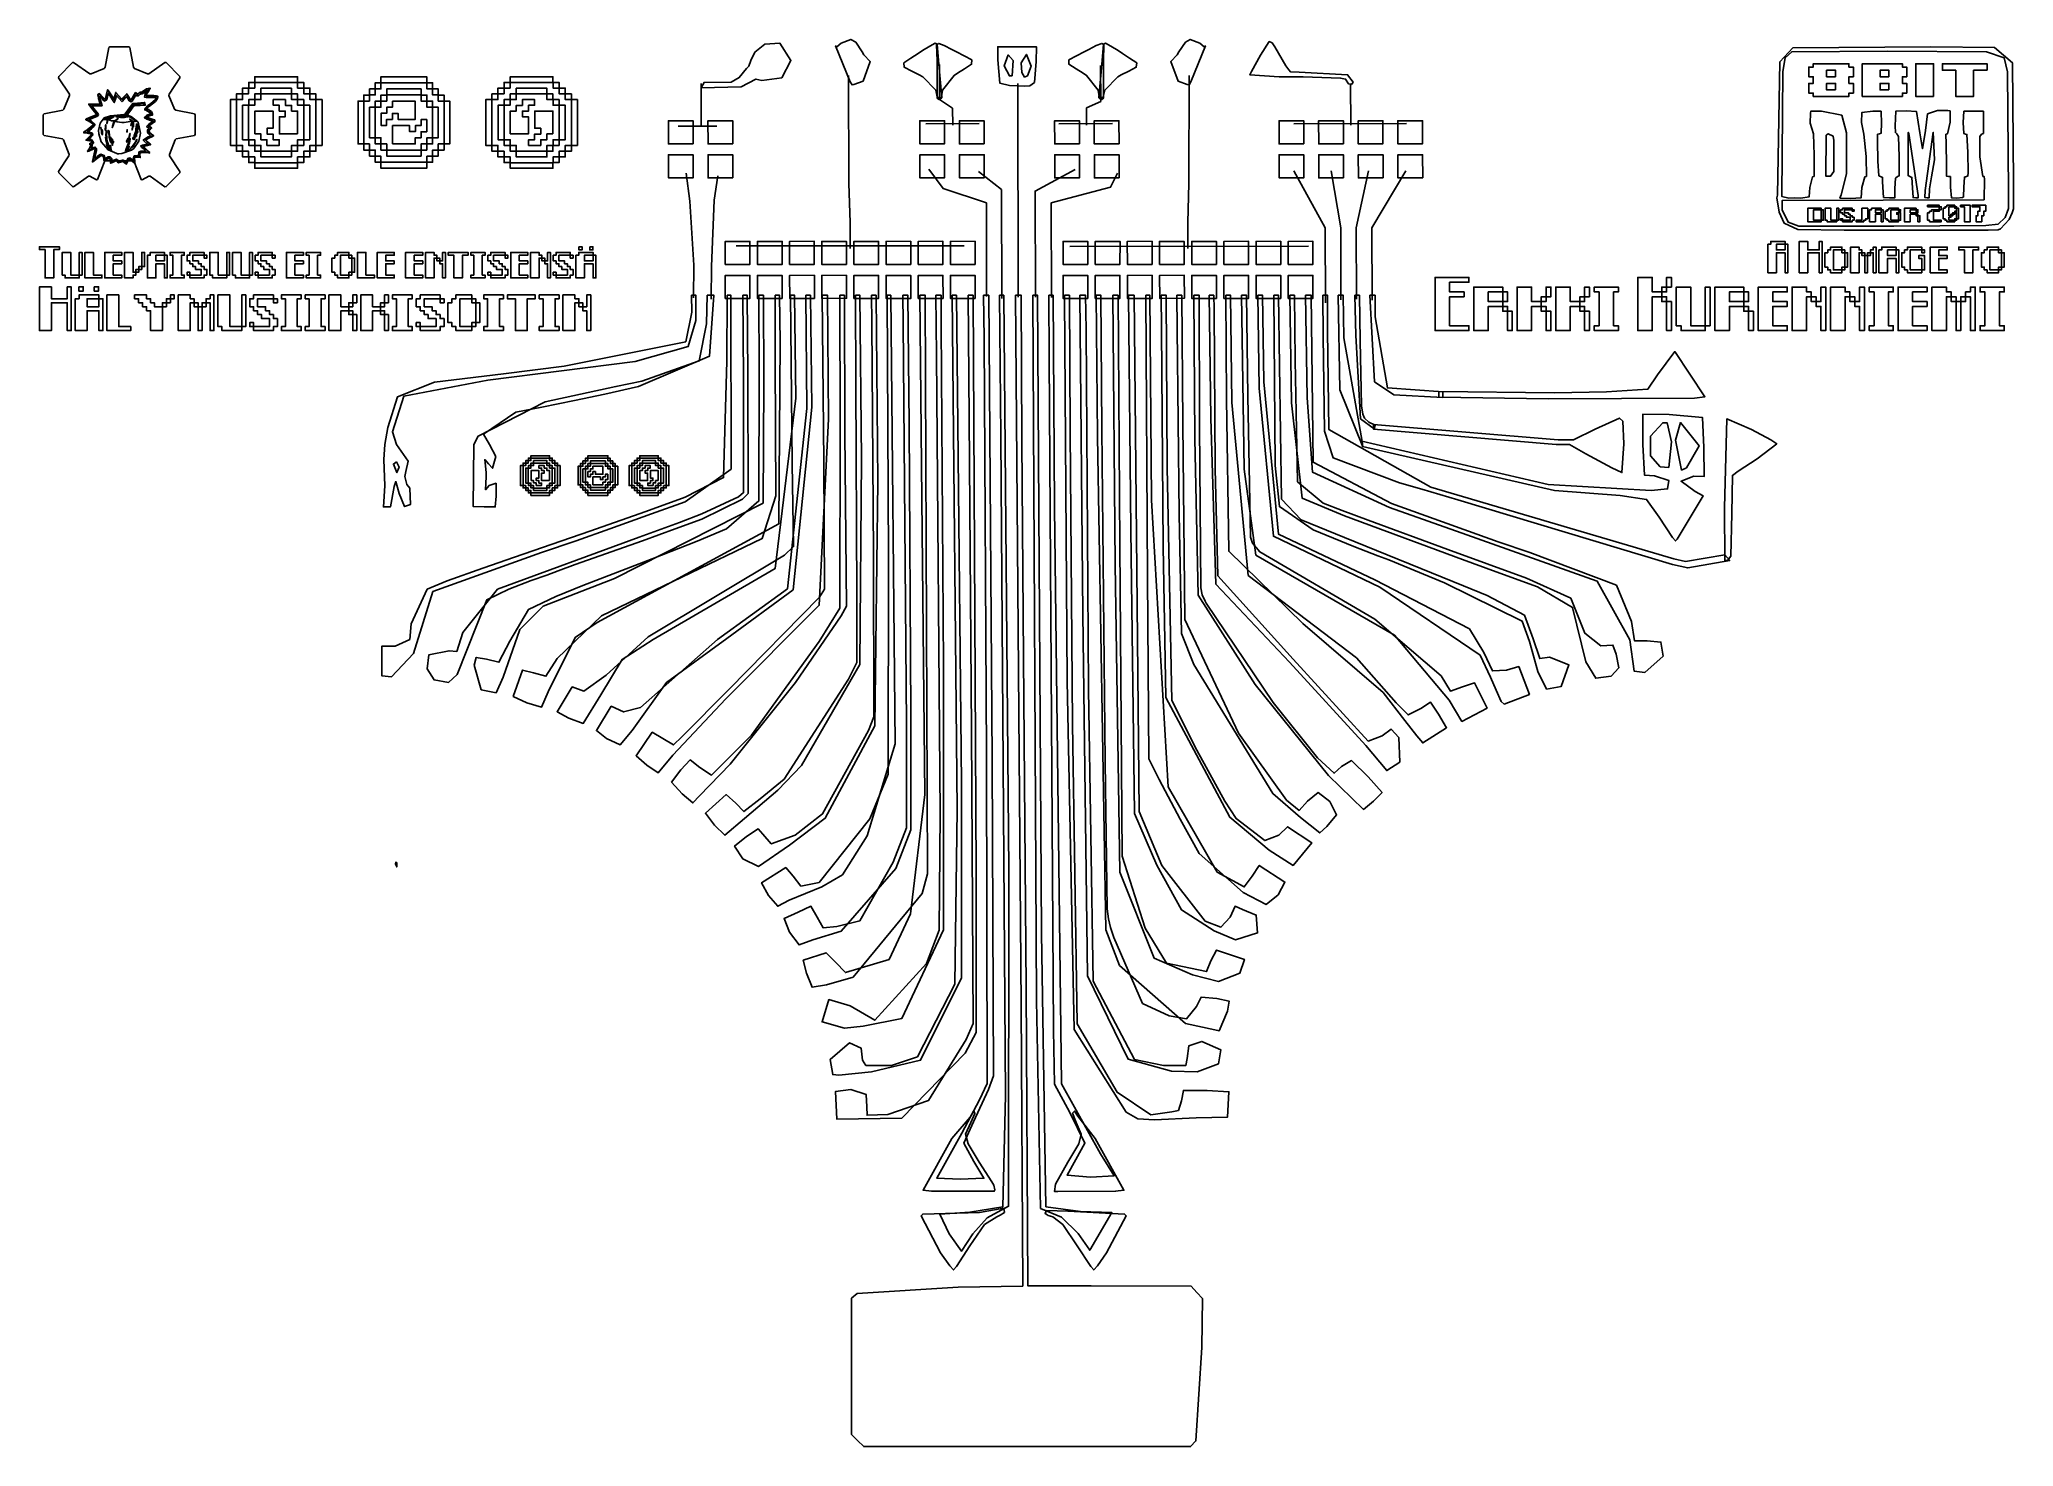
# Model space of a CAD drawing. Extents: x 11 to 122, y 5 to 84.
import ezdxf

# ---------------------------------------------------------------- set-up
doc = ezdxf.new("R2010")
doc.units = 0
doc.layers.add('Layer_1', color=7, linetype='CONTINUOUS')

msp = doc.modelspace()

# ---------------------------------------------------------------- linework, layer by layer
at = {"layer": 'Layer_1', "color": 7}
for points in [[(14.960838, 83.420121), (14.905725, 83.372007), (14.70365, 82.2619), (14.650288, 82.198917), (13.925089, 81.894492), (13.84373, 81.900616), (12.939199, 82.53659), (12.866592, 82.530466), (12.104653, 81.749283), (12.09852, 81.674926), (12.708248, 80.763396), (12.713489, 80.680293), (12.39244, 79.912228), (12.330331, 79.857994), (11.28321, 79.658536), (11.236845, 79.600805), (11.236845, 78.495944), (11.284083, 78.43821), (12.304962, 78.244004), (12.36532, 78.188898), (12.683744, 77.371844), (12.677612, 77.288736), (12.097628, 76.421822), (12.104613, 76.347468), (12.866552, 75.566285), (12.93916, 75.559315), (13.769336, 76.143675), (13.848939, 76.14726), (14.214602, 75.946063), (14.27496, 75.968782), (14.685238, 77.011531), (16.315813, 77.006254), (16.72434, 75.968757), (16.784698, 75.94601), (17.150361, 76.147209), (17.229965, 76.143625), (18.060141, 75.559267), (18.132748, 75.566237), (18.894687, 76.347423), (18.901672, 76.421774), (18.32169, 77.288702), (18.315558, 77.371805), (18.633981, 78.188858), (18.694339, 78.24397), (19.715218, 78.438173), (19.761579, 78.495905), (19.762482, 79.600762), (19.716117, 79.658494), (18.668996, 79.857948), (18.606887, 79.912186), (18.286716, 80.680257), (18.291195, 80.763354), (18.901796, 81.674884), (18.894811, 81.749241), (18.132871, 82.530426), (18.061137, 82.536551), (17.156607, 81.90058), (17.075252, 81.894456), (16.349175, 82.198886), (16.295813, 82.261864), (16.094612, 83.371976), (16.038625, 83.42009), (14.960891, 83.42009), (14.960838, 83.420121)], [(52.557835, 83.626137), (53.18497, 82.651136), (52.668085, 81.665881), (51.555822, 81.523802), (51.2168, 81.597442), (50.386914, 81.157777), (48.146741, 81.102475), (48.310013, 81.41765), (49.835133, 81.434329), (50.290738, 81.680675), (50.689123, 82.188825), (50.823588, 82.324825), (50.92864, 82.643947), (51.151415, 83.108022), (51.719505, 83.557828), (52.557838, 83.626134), (52.557835, 83.626137)], [(56.714156, 81.295888), (57.234139, 81.487277), (57.638326, 82.58369), (57.273884, 82.954462), (57.18867, 83.121431), (56.822004, 83.666707), (56.546852, 83.824444), (56.011795, 83.613849), (55.759926, 83.418227), (55.693691, 83.462426), (56.506821, 81.444763), (56.618468, 81.27141), (56.714176, 81.295851), (56.714156, 81.295888)], [(59.517921, 82.505944), (59.920429, 82.780012), (60.328008, 83.038209), (60.571417, 83.200498), (60.973118, 83.455698), (61.272163, 83.611656), (61.393776, 83.560712), (61.460888, 82.639948), (61.651823, 80.554803), (61.567359, 80.477432), (61.398762, 80.607909), (61.310873, 80.970415), (60.589628, 81.735028), (60.389048, 81.839944), (59.971596, 82.049537), (59.545703, 82.265355), (59.517932, 82.505944), (59.517921, 82.505944)], [(63.330675, 82.67307), (62.90389, 82.907546), (62.473563, 83.125735), (62.215801, 83.264105), (61.791619, 83.479876), (61.479077, 83.606636), (61.362872, 83.544338), (61.383785, 82.621367), (61.392336, 80.527518), (61.483785, 80.458543), (61.639188, 80.604491), (61.692138, 80.97372), (62.337261, 81.803557), (62.526937, 81.927111), (62.92252, 82.175515), (63.32592, 82.430926), (63.330661, 82.67307), (63.330675, 82.67307)], [(66.288525, 81.205557), (65.450144, 81.249581), (64.915011, 81.366813), (64.79139, 82.672717), (64.790825, 83.41749), (65.874982, 83.41749), (66.959139, 83.41749), (66.95118, 82.583182), (66.84807, 81.414215), (66.583901, 81.219372), (66.288519, 81.205571), (66.288525, 81.205557)], [(68.780248, 82.67307), (69.207036, 82.907546), (69.63736, 83.125735), (69.895122, 83.264105), (70.319305, 83.479876), (70.631849, 83.606636), (70.748051, 83.544338), (70.727138, 82.621367), (70.718587, 80.527518), (70.627138, 80.458543), (70.471736, 80.604491), (70.418779, 80.97372), (69.773659, 81.803557), (69.583986, 81.927111), (69.188398, 82.175515), (68.785003, 82.430926), (68.780262, 82.67307), (68.780248, 82.67307)], [(72.593002, 82.505944), (72.1905, 82.780012), (71.782912, 83.038209), (71.539504, 83.200498), (71.137808, 83.455698), (70.838763, 83.611656), (70.71715, 83.560712), (70.650035, 82.639948), (70.459103, 80.554803), (70.543567, 80.477432), (70.712161, 80.607909), (70.800056, 80.970415), (71.521292, 81.735028), (71.721876, 81.839944), (72.139325, 82.049537), (72.565218, 82.265355), (72.592988, 82.505944), (72.593002, 82.505944)], [(75.42567, 81.295888), (74.905689, 81.487277), (74.501496, 82.58369), (74.865941, 82.954462), (74.951155, 83.121431), (75.317824, 83.666707), (75.592974, 83.824444), (76.128031, 83.613849), (76.3799, 83.418227), (76.446137, 83.462426), (75.633007, 81.444763), (75.521357, 81.27141), (75.425647, 81.295851), (75.42567, 81.295888)], [(80.183756, 83.64035), (80.343973, 83.4022), (80.952532, 82.34808), (81.116432, 82.122443), (81.210858, 82.010754), (81.698372, 81.984959), (84.417625, 81.842326), (84.723182, 81.430632), (84.632955, 81.30631), (84.46505, 81.337863), (84.303941, 81.604517), (84.022243, 81.661171), (81.924694, 81.728345), (80.588217, 81.724874), (78.933511, 81.845758), (79.027742, 82.028982), (79.528199, 82.934109), (80.019395, 83.709469), (80.183756, 83.640327), (80.183756, 83.64035)], [(112.28749, 73.119151), (109.675701, 73.158126), (108.923099, 73.504954), (108.638236, 74.140073), (108.499013, 74.937554), (108.54561, 75.078114), (108.585288, 77.19661), (108.675314, 82.570067), (109.410486, 83.358822), (117.149809, 83.418388), (120.708618, 83.376131), (121.721855, 82.517365), (121.783551, 75.80123), (121.784398, 74.321533), (121.704546, 74.090574), (121.546987, 73.718057), (121.055796, 73.201334), (120.926795, 73.131281), (120.367614, 73.115307), (112.287355, 73.119145), (112.28749, 73.119151)], [(115.060047, 73.349958), (120.227028, 73.390578), (120.92572, 73.462748), (121.314221, 73.837751), (121.436604, 74.132865), (121.502974, 74.329791), (121.511497, 75.246748), (121.453179, 82.011456), (121.258401, 82.802477), (120.274069, 83.13237), (114.708263, 83.158701), (109.343105, 83.130874), (108.977368, 82.792247), (108.832018, 82.02198), (108.788982, 75.008981), (109.179306, 74.921614), (109.504551, 74.935838), (109.852367, 74.91865), (110.318293, 74.989468), (110.348183, 75.524663), (110.507244, 76.121388), (110.590807, 76.135782), (110.590807, 77.325588), (110.564927, 78.522391), (110.373874, 79.135911), (110.396706, 79.678715), (110.408644, 79.799921), (111.011815, 79.799658), (112.145634, 79.575173), (112.411597, 78.593172), (112.411335, 76.279791), (112.113785, 75.111462), (112.042488, 74.918077), (112.636004, 74.905688), (113.237027, 74.940503), (113.281048, 75.511848), (113.443027, 76.116596), (113.533019, 76.142081), (113.524609, 77.259636), (113.390652, 78.515482), (113.250139, 79.155365), (113.264843, 79.718322), (113.882856, 79.800062), (114.355756, 79.800062), (114.367129, 79.752632), (114.372661, 79.137864), (114.366847, 78.570527), (114.263399, 78.535297), (114.159944, 78.500073), (114.154413, 78.143516), (114.165786, 76.999043), (114.230254, 76.171903), (114.358541, 76.108036), (114.439296, 76.08337), (114.439378, 75.839022), (114.495811, 74.960433), (114.821047, 74.930673), (115.117078, 74.930673), (115.126872, 75.452395), (115.160335, 76.033228), (115.278685, 76.135017), (115.373376, 76.177689), (115.36522, 77.245815), (115.333111, 78.38772), (115.231587, 78.528755), (115.154033, 78.596006), (115.137748, 78.981962), (115.181095, 79.792233), (115.756549, 79.816561), (116.338102, 79.783803), (116.530137, 78.588005), (116.67387, 77.692127), (116.838538, 78.714486), (116.964762, 79.649479), (117.519154, 79.842243), (118.098491, 79.828696), (118.225669, 79.815149), (118.225669, 79.187188), (118.072422, 78.522919), (117.991588, 78.508271), (118.005191, 77.970291), (118.018794, 76.794316), (118.018794, 76.156327), (118.130391, 76.142103), (118.241984, 76.127879), (118.257224, 75.538094), (118.305981, 74.934325), (118.598157, 74.920214), (118.918863, 74.951961), (118.980932, 74.98381), (118.996708, 75.530858), (119.033592, 76.099392), (119.141946, 76.142326), (119.229211, 76.163775), (119.235815, 76.332412), (119.220096, 77.490671), (119.172081, 78.496898), (119.093482, 78.513803), (119.000493, 78.543956), (118.96033, 79.167438), (119.000374, 79.791067), (120.091807, 79.794708), (120.094065, 78.554158), (119.990692, 78.515908), (119.894215, 78.376764), (119.899041, 77.228272), (120.067428, 76.142626), (120.146665, 76.128994), (120.160325, 75.97774), (120.136787, 74.824445), (114.463054, 74.796056), (108.798781, 74.777232), (108.808715, 74.256066), (109.147221, 73.568652), (109.732126, 73.34262), (115.059985, 73.350042), (115.060047, 73.349958)], [(65.595254, 81.790784), (65.647212, 82.636071), (65.375708, 82.958481), (65.14894, 82.343784), (65.442784, 81.777345), (65.595254, 81.790778), (65.595254, 81.790784)], [(66.460209, 81.777153), (66.673067, 82.326179), (66.401736, 82.981169), (66.097421, 82.505856), (66.140068, 81.977166), (66.293278, 81.709606), (66.460209, 81.777153)], [(112.797234, 80.81414), (112.547233, 80.81414), (112.547233, 80.631424), (110.547229, 80.631424), (110.547229, 80.81414), (110.297225, 80.81414), (110.297225, 81.362275), (110.547229, 81.362275), (110.547229, 81.727702), (110.297225, 81.727702), (110.297225, 82.275837), (110.547229, 82.275837), (110.547229, 82.45855), (112.547233, 82.45855), (112.547233, 82.275837), (112.797234, 82.275837), (112.797234, 81.727702), (112.547233, 81.727702), (112.547233, 81.362275), (112.797234, 81.362275), (112.797234, 80.81414)], [(111.797231, 81.727702), (111.797231, 82.093123), (111.297226, 82.093123), (111.297226, 81.727702), (111.797231, 81.727702)], [(115.797251, 80.81414), (115.547244, 80.81414), (115.547244, 80.631424), (113.297236, 80.631424), (113.297236, 82.45855), (115.547244, 82.45855), (115.547244, 82.275837), (115.797251, 82.275837), (115.797251, 81.727702), (115.547244, 81.727702), (115.547244, 81.362275), (115.797251, 81.362275), (115.797251, 80.81414)], [(114.797247, 81.727702), (114.797247, 82.093123), (114.297243, 82.093123), (114.297243, 81.727702), (114.797247, 81.727702)], [(117.297254, 80.631424), (116.29725, 80.631424), (116.29725, 82.45855), (117.297254, 82.45855), (117.297254, 80.631424)], [(120.297267, 82.093123), (119.547262, 82.093123), (119.547262, 80.631424), (118.547261, 80.631424), (118.547261, 82.093123), (117.797255, 82.093123), (117.797255, 82.45855), (120.297267, 82.45855), (120.297267, 82.093123)], [(15.842741, 76.85724), (15.697576, 76.971354), (15.49732, 76.916722), (15.445719, 76.896571), (15.377418, 76.982406), (15.345072, 77.023574), (15.117185, 76.926647), (15.016303, 76.877239), (15.009284, 76.915257), (15.005186, 77.005732), (14.972267, 77.151745), (14.935749, 77.157954), (14.891785, 77.151039), (14.774919, 77.092137), (14.636455, 77.023362), (14.624559, 77.100211), (14.589848, 77.269643), (14.487434, 77.318764), (14.209384, 77.109048), (14.003259, 76.942361), (14.094598, 77.371952), (14.123609, 77.508635), (14.138014, 77.683929), (14.135305, 77.696431), (14.122785, 77.696208), (14.041131, 77.665533), (13.800736, 77.562644), (13.721959, 77.530538), (13.77836, 77.611886), (13.875471, 77.756954), (13.891938, 77.909498), (13.860375, 77.931088), (13.835855, 77.948896), (13.934308, 78.01537), (13.971425, 78.038908), (13.980899, 78.085573), (13.937594, 78.122152), (13.7161, 78.160723), (13.63523, 78.170601), (13.76696, 78.293382), (13.918458, 78.441644), (13.944366, 78.493585), (13.936114, 78.509925), (13.705432, 78.563508), (13.498319, 78.591476), (13.584808, 78.652208), (13.696041, 78.725235), (13.910979, 78.888826), (14.00901, 78.983954), (14.045231, 79.038776), (14.004817, 79.113187), (13.74588, 79.254851), (13.619033, 79.319686), (13.667273, 79.348636), (13.924045, 79.459973), (14.163472, 79.549434), (14.253209, 79.594003), (14.230758, 79.637118), (14.021457, 79.884398), (13.787131, 80.170312), (14.110616, 80.173783), (14.433753, 80.177029), (14.409008, 80.262585), (14.343171, 80.511572), (14.306554, 80.664647), (14.296287, 80.713429), (14.397522, 80.76301), (14.575859, 80.571048), (14.672195, 80.465065), (14.678652, 80.458207), (14.705819, 80.471838), (14.735058, 80.493287), (14.791666, 80.740079), (14.848245, 80.9811), (14.852159, 80.980253), (15.194671, 80.463772), (15.250713, 80.642193), (15.305534, 80.824497), (15.310352, 80.825344), (15.47756, 80.639388), (15.642927, 80.456147), (15.662412, 80.477878), (15.787975, 80.617894), (15.877435, 80.715447), (15.917068, 80.756648), (16.01439, 80.598694), (16.134482, 80.409583), (16.163327, 80.414437), (16.30138, 80.641457), (16.410954, 80.823374), (16.48293, 80.765008), (16.530351, 80.725356), (16.601794, 80.788983), (16.652861, 80.840051), (16.669772, 80.839204), (16.740835, 80.840051), (16.889852, 80.935354), (17.022086, 81.027994), (17.209268, 81.059972), (17.23862, 81.058561), (17.203006, 81.008377), (17.133909, 80.912384), (17.032331, 80.75476), (17.012499, 80.654199), (17.041484, 80.647228), (17.28425, 80.648357), (17.436585, 80.653381), (17.575516, 80.633823), (17.626482, 80.619034), (17.654038, 80.611668), (17.664901, 80.608394), (17.655489, 80.581894), (17.635671, 80.515995), (17.526313, 80.35081), (17.194158, 80.082888), (17.147411, 80.052671), (17.060791, 79.963088), (17.039201, 79.91715), (17.105829, 79.892004), (17.171336, 79.86779), (17.166643, 79.855795), (17.160087, 79.843349), (17.189975, 79.825541), (17.304071, 79.750746), (17.344878, 79.666077), (17.362742, 79.612824), (17.372284, 79.581207), (17.244558, 79.548771), (17.080789, 79.501584), (17.062772, 79.487755), (17.030707, 79.446288), (17.077659, 79.417631), (17.395701, 79.315055), (17.486765, 79.28526), (17.493417, 79.196614), (17.41363, 79.155396), (17.187867, 78.991681), (17.155945, 78.952786), (17.235278, 78.896321), (17.312421, 78.840182), (17.246165, 78.793799), (17.171615, 78.74115), (17.16332, 78.732599), (17.163341, 78.685174), (17.208723, 78.558143), (17.379303, 78.435024), (17.422437, 78.408523), (17.365547, 78.382248), (17.127527, 78.264632), (17.055754, 78.220015), (16.994347, 78.184554), (16.968676, 78.167875), (17.062854, 78.079127), (17.175223, 77.987363), (17.256812, 77.918808), (17.198699, 77.904386), (17.079753, 77.875081), (16.939939, 77.843982), (16.864815, 77.828968), (16.830383, 77.81593), (16.917938, 77.729908), (17.117837, 77.53844), (17.210176, 77.447093), (17.136096, 77.452427), (16.763781, 77.474525), (16.647316, 77.44255), (16.652946, 77.349176), (16.680136, 77.203378), (16.678555, 77.198213), (16.49544, 77.214751), (16.396641, 77.221524), (16.368158, 77.215203), (16.358178, 77.129018), (16.363826, 76.984159), (16.367619, 76.887675), (16.337815, 76.90633), (16.250246, 76.969252), (16.141734, 77.048624), (16.046289, 77.109121), (16.007845, 77.03011), (15.950013, 76.915756), (15.906931, 76.847504), (15.886783, 76.817027), (15.842715, 76.85741), (15.842741, 76.85724)], [(15.888677, 76.964485), (15.934971, 77.059114), (15.971432, 77.144102), (16.098955, 77.172579), (16.18871, 77.11106), (16.278929, 77.046374), (16.280029, 77.105331), (16.311743, 77.269378), (16.358796, 77.296133), (16.478785, 77.295286), (16.584583, 77.286227), (16.580844, 77.310667), (16.595647, 77.502781), (16.712542, 77.547395), (16.950282, 77.548242), (16.993549, 77.546831), (16.836443, 77.699073), (16.768208, 77.765734), (16.701546, 77.849714), (16.80015, 77.890464), (16.905533, 77.917671), (17.025522, 77.941744), (17.082909, 77.958452), (17.071953, 77.969233), (16.899272, 78.122307), (16.84348, 78.177374), (16.97857, 78.265628), (17.091256, 78.334253), (17.223749, 78.404775), (17.251469, 78.419168), (17.236878, 78.432094), (17.11729, 78.54163), (17.087155, 78.625106), (17.086984, 78.739265), (17.093221, 78.767205), (17.153455, 78.826229), (17.172237, 78.842259), (17.103904, 78.892667), (17.03535, 78.942916), (17.068614, 78.98052), (17.143158, 79.057705), (17.355085, 79.213867), (17.389388, 79.234384), (17.309186, 79.259615), (17.044007, 79.346881), (16.985776, 79.380423), (16.929533, 79.414611), (16.912837, 79.42669), (16.930315, 79.448591), (16.972567, 79.500788), (17.048296, 79.572469), (17.221219, 79.623681), (17.269381, 79.636043), (17.256153, 79.683117), (17.235825, 79.706514), (17.145516, 79.760291), (17.079116, 79.796286), (17.051319, 79.811864), (17.052618, 79.819626), (17.053916, 79.827387), (16.990665, 79.849936), (16.924806, 79.873474), (16.937644, 79.906073), (16.973329, 79.967897), (17.097486, 80.113224), (17.149656, 80.147328), (17.268641, 80.238457), (17.50496, 80.436925), (17.540932, 80.477886), (17.562465, 80.550609), (17.54197, 80.56187), (17.414988, 80.574542), (17.265472, 80.568897), (17.128788, 80.564212), (17.013633, 80.571635), (16.939215, 80.580666), (16.919844, 80.583629), (16.921735, 80.6068), (16.934841, 80.678137), (16.959516, 80.782887), (17.05607, 80.938484), (17.07243, 80.961965), (16.990002, 80.915528), (16.93679, 80.872416), (16.779238, 80.769887), (16.707244, 80.757216), (16.679075, 80.756369), (16.638383, 80.715057), (16.583083, 80.664593), (16.486994, 80.658441), (16.452982, 80.685873), (16.428691, 80.702411), (16.34299, 80.557656), (16.218484, 80.35922), (16.170754, 80.326849), (16.052598, 80.386206), (15.973743, 80.514547), (15.903781, 80.624997), (15.847374, 80.567054), (15.675754, 80.368282), (15.649406, 80.334472), (15.643586, 80.337012), (15.49189, 80.506204), (15.341942, 80.669639), (15.282215, 80.473921), (15.221702, 80.280175), (15.05473, 80.529857), (14.887677, 80.782968), (14.883274, 80.784944), (14.842807, 80.61217), (14.802078, 80.436614), (14.660391, 80.363931), (14.621684, 80.404161), (14.497521, 80.541101), (14.401046, 80.647527), (14.391913, 80.654498), (14.448336, 80.408697), (14.500418, 80.23259), (14.539724, 80.099717), (14.245894, 80.096754), (13.950874, 80.09379), (14.073576, 79.944551), (14.316802, 79.646138), (14.330035, 79.589084), (14.323364, 79.558866), (14.249653, 79.498177), (14.183285, 79.474047), (13.96, 79.390665), (13.792014, 79.321289), (13.842619, 79.294703), (13.929742, 79.250663), (14.125331, 79.075516), (14.125386, 79.038036), (14.038242, 78.901351), (13.939116, 78.8112), (13.748696, 78.666872), (13.719484, 78.641359), (13.824344, 78.627699), (13.996941, 78.560279), (14.016584, 78.458078), (13.850906, 78.26394), (13.817673, 78.231507), (13.854758, 78.224649), (13.940161, 78.206785), (14.060145, 78.042943), (14.032129, 77.988311), (13.98142, 77.952934), (13.968452, 77.944524), (13.974539, 77.926575), (13.985461, 77.855726), (13.947064, 77.724495), (13.941123, 77.708945), (14.002764, 77.734571), (14.130058, 77.776275), (14.165952, 77.769727), (14.212805, 77.710342), (14.21464, 77.591673), (14.170999, 77.355865), (14.125881, 77.145923), (14.195062, 77.1997), (14.305344, 77.290062), (14.461358, 77.39337), (14.656636, 77.312044), (14.69358, 77.176403), (14.699741, 77.142322), (14.7428, 77.16442), (14.880606, 77.230016), (14.935549, 77.235858), (14.985632, 77.230976), (15.073961, 77.138811), (15.083706, 77.042641), (15.085004, 77.000471), (15.134565, 77.024262), (15.349388, 77.105565), (15.442624, 77.026554), (15.470197, 76.992761), (15.505673, 77.005997), (15.664901, 77.052629), (15.711854, 77.049355), (15.78943, 77.010391), (15.867318, 76.942539), (15.888612, 76.965032), (15.888677, 76.964485)], [(22.761111, 81.093701), (22.417424, 81.093701), (22.417424, 80.771567), (22.415787, 80.773542), (22.75917, 80.773542), (22.75917, 81.095428), (22.761089, 81.094017), (22.761111, 81.093701)], [(23.104456, 81.415558), (22.761111, 81.415558), (22.761111, 81.093667), (22.759135, 81.095078), (23.10248, 81.095078), (23.10248, 81.416967), (23.104456, 81.415558)], [(25.505671, 81.415558), (25.505671, 81.73432), (23.104456, 81.73432), (23.104456, 81.415558), (23.10248, 81.416969), (25.507677, 81.416969), (25.505674, 81.415558), (25.505671, 81.415558)], [(25.162327, 80.771849), (25.162327, 81.090571), (23.447838, 81.090571), (23.447838, 80.771849), (23.445863, 80.77326), (25.164295, 80.77326), (25.162319, 80.771849), (25.162327, 80.771849)], [(25.849358, 81.093416), (25.849358, 81.415558), (25.505671, 81.415558), (25.507675, 81.416969), (25.507675, 81.095081), (25.85102, 81.095081), (25.849355, 81.093105), (25.849358, 81.093416)], [(26.192741, 80.771567), (26.192741, 81.093452), (25.849358, 81.093452), (25.850995, 81.095428), (25.850995, 80.773537), (26.194378, 80.773537), (26.192741, 80.771567)], [(29.861482, 81.050586), (29.539912, 81.050586), (29.539912, 80.707547), (29.538219, 80.708959), (29.860073, 80.708959), (29.860073, 81.052335), (29.861485, 81.05036), (29.861482, 81.050586)], [(30.183655, 81.394273), (29.861482, 81.394273), (29.861482, 81.050625), (29.860071, 81.052601), (30.181962, 81.052601), (30.181962, 81.395947), (30.183655, 81.394536), (30.183655, 81.394273)], [(32.756464, 81.394273), (32.756464, 81.734323), (30.183689, 81.734323), (30.183689, 81.394273), (30.181996, 81.395684), (32.758535, 81.395684), (32.75656, 81.394273), (32.756464, 81.394273)], [(32.434572, 80.707547), (32.434572, 81.047594), (30.505507, 81.047594), (30.505507, 80.707547), (30.503814, 80.708959), (32.43661, 80.708959), (32.434634, 80.707547), (32.434572, 80.707547)], [(33.078318, 81.050893), (33.078318, 81.394236), (32.756464, 81.394236), (32.758439, 81.395648), (32.758439, 81.052304), (33.080294, 81.052304), (33.078318, 81.050893)], [(33.400455, 80.707206), (33.400455, 81.050893), (33.078318, 81.050893), (33.080294, 81.052304), (33.080294, 80.708916), (33.402185, 80.708916), (33.400774, 80.706941), (33.400455, 80.707206)], [(36.747337, 80.771567), (36.747337, 81.093452), (37.09072, 81.093452), (37.089309, 81.095428), (37.089309, 80.773537), (36.745929, 80.773537), (36.74734, 80.771561), (36.747337, 80.771567)], [(37.09072, 81.093416), (37.09072, 81.415558), (37.434407, 81.415558), (37.432432, 81.416969), (37.432432, 81.095081), (37.089088, 81.095081), (37.0905, 81.093105), (37.09072, 81.093416)], [(37.434407, 81.415558), (37.434407, 81.73432), (39.835619, 81.73432), (39.835619, 81.415558), (39.837594, 81.416969), (37.432401, 81.416969), (37.434376, 81.415558), (37.434407, 81.415558)], [(37.777753, 80.771849), (37.777753, 81.090571), (39.492239, 81.090571), (39.492239, 80.771849), (39.494214, 80.77326), (37.775786, 80.77326), (37.777761, 80.771849), (37.777753, 80.771849)], [(39.835619, 81.415558), (40.178967, 81.415558), (40.178967, 81.093667), (40.180943, 81.095078), (39.837597, 81.095078), (39.837597, 81.416967), (39.835622, 81.415555), (39.835619, 81.415558)], [(40.178967, 81.093701), (40.522655, 81.093701), (40.522655, 80.771567), (40.524348, 80.773542), (40.180966, 80.773542), (40.180966, 81.095428), (40.17899, 81.094017), (40.178967, 81.093701)], [(111.797231, 80.996848), (111.797231, 81.362275), (111.297226, 81.362275), (111.297226, 80.996848), (111.797231, 80.996848)], [(114.797247, 80.996848), (114.797247, 81.362275), (114.297243, 81.362275), (114.297243, 80.996848), (114.797247, 80.996848)], [(15.396778, 77.412832), (15.365475, 77.416077), (14.870909, 77.63209), (14.492096, 78.074276), (14.34589, 78.526066), (14.342825, 78.719978), (14.428814, 79.120798), (14.65866, 79.423459), (15.00963, 79.538227), (15.749434, 79.621127), (15.79838, 79.616499), (15.808718, 79.616442), (15.837661, 79.656095), (16.070794, 79.979541), (16.2575, 80.23193), (16.335815, 80.233905), (16.888811, 80.291315), (16.931461, 80.284852), (16.955884, 80.142203), (16.95024, 80.127584), (16.936741, 80.127846), (16.67596, 80.126717), (16.358587, 80.105861), (16.31016, 80.096406), (16.08751, 79.785296), (15.988775, 79.639367), (15.95312, 79.584088), (15.972717, 79.574041), (16.187656, 79.473313), (16.258606, 79.429575), (16.565102, 79.174463), (16.693557, 78.560466), (16.600373, 78.114814), (16.311292, 77.704285), (16.185568, 77.620321), (15.635703, 77.426336), (15.470847, 77.412592), (15.396767, 77.412815), (15.396778, 77.412832)], [(15.79268, 79.464819), (15.83078, 79.470124), (16.057234, 79.796732), (16.288318, 80.118871), (16.300352, 80.138373), (16.29696, 80.15573), (16.294561, 80.165184), (16.312056, 80.14636), (16.364099, 80.137893), (16.839789, 80.16191), (16.881956, 80.161851), (16.897255, 80.207884), (16.907316, 80.185476), (16.908643, 80.160951), (16.919076, 80.160951), (16.92951, 80.160951), (16.932191, 80.173453), (16.928376, 80.227933), (16.908781, 80.261337), (16.883214, 80.258092), (16.325189, 80.201495), (16.279549, 80.200366), (16.266471, 80.199237), (16.249369, 80.176095), (16.08429, 79.944263), (15.954157, 79.762715), (15.739017, 79.463272), (15.792687, 79.465248), (15.79268, 79.464819)], [(22.074041, 80.449709), (21.733995, 80.449709), (21.733995, 77.876935), (22.074041, 77.876935), (22.072404, 77.874959), (22.072404, 80.451501), (22.074041, 80.449526), (22.074041, 80.449709)], [(22.417424, 80.771567), (22.074079, 80.771567), (22.074079, 80.449709), (22.072443, 80.451685), (22.415788, 80.451685), (22.415788, 80.773537), (22.417424, 80.771567)], [(22.760769, 80.127821), (22.420723, 80.127821), (22.420723, 78.198753), (22.760769, 78.198753), (22.759132, 78.196777), (22.759132, 80.129576), (22.760769, 80.127601), (22.760769, 80.127821)], [(23.104456, 80.449955), (22.760807, 80.449955), (22.760807, 80.127821), (22.75917, 80.129796), (23.102516, 80.129796), (23.102516, 80.451654), (23.104435, 80.450243), (23.104456, 80.449955)], [(23.447801, 80.771849), (23.104417, 80.771849), (23.104417, 80.449955), (23.102442, 80.451366), (23.445825, 80.451366), (23.445825, 80.773221), (23.447801, 80.771809), (23.447801, 80.771849)], [(23.108513, 78.520114), (23.445564, 78.520114), (23.445564, 78.200601), (23.788302, 78.200601), (23.788302, 77.880028), (24.471731, 77.880028), (24.471731, 78.195767), (24.133998, 78.195767), (24.133998, 78.517091), (23.793345, 78.517091), (23.793345, 78.84058), (24.129334, 78.84058), (24.129334, 79.802695), (23.108551, 79.802695), (23.108513, 78.520114)], [(25.50351, 78.523878), (25.50351, 79.804651), (25.164602, 79.804651), (25.164602, 80.125938), (24.821863, 80.125938), (24.821863, 80.446506), (24.138396, 80.446506), (24.138396, 80.13077), (24.476091, 80.13077), (24.476091, 79.809485), (24.816782, 79.809485), (24.816782, 79.48596), (24.480793, 79.48596), (24.480793, 78.523878), (25.50351, 78.523878)], [(25.50351, 78.523878), (25.50351, 79.804651), (25.164602, 79.804651), (25.164602, 80.125938), (24.821863, 80.125938), (24.821863, 80.446506), (24.138396, 80.446506), (24.138396, 80.13077), (24.476091, 80.13077), (24.476091, 79.809485), (24.816782, 79.809485), (24.816782, 79.48596), (24.480793, 79.48596), (24.480793, 78.523878), (25.50351, 78.523878)], [(25.506013, 80.449709), (25.506013, 80.771849), (25.162327, 80.771849), (25.164302, 80.77326), (25.164302, 80.451405), (25.507685, 80.451405), (25.50602, 80.44943), (25.506013, 80.449709)], [(25.849358, 80.127821), (25.849358, 80.449709), (25.506013, 80.449709), (25.50765, 80.451685), (25.50765, 80.129827), (25.850995, 80.129827), (25.849358, 80.127852), (25.849358, 80.127821)], [(25.849358, 78.198753), (26.189366, 78.198753), (26.189366, 80.127821), (25.849358, 80.127821), (25.850995, 80.129796), (25.850995, 78.196997), (25.849358, 78.198973), (25.849358, 78.198753)], [(26.536086, 80.449709), (26.536086, 80.771567), (26.192741, 80.771567), (26.194378, 80.773542), (26.194378, 80.451688), (26.537723, 80.451688), (26.536086, 80.449709)], [(26.536086, 77.876898), (26.876094, 77.876898), (26.876094, 80.449675), (26.536086, 80.449675), (26.537723, 80.451651), (26.537723, 77.875103), (26.536086, 77.877079), (26.536086, 77.876898)], [(29.217699, 80.36386), (28.898977, 80.36386), (28.898977, 77.962646), (29.217699, 77.962646), (29.216288, 77.96067), (29.216288, 80.365867), (29.217699, 80.363891), (29.217699, 80.36386)], [(29.539912, 80.707547), (29.217739, 80.707547), (29.217739, 80.363897), (29.216327, 80.365872), (29.538216, 80.365872), (29.538216, 80.709215), (29.539909, 80.707804), (29.539912, 80.707547)], [(29.861482, 80.020514), (29.542754, 80.020514), (29.542754, 78.306025), (29.861482, 78.306025), (29.860071, 78.30405), (29.860071, 80.022481), (29.861482, 80.020506), (29.861482, 80.020514)], [(30.183336, 80.36386), (29.861445, 80.36386), (29.861445, 80.02048), (29.860034, 80.022456), (30.181923, 80.022456), (30.181923, 80.365838), (30.183334, 80.363863), (30.183336, 80.36386)], [(30.505507, 80.707547), (30.18337, 80.707547), (30.18337, 80.363897), (30.181959, 80.365872), (30.503851, 80.365872), (30.503851, 80.709215), (30.505544, 80.707804), (30.505507, 80.707547)], [(30.826868, 80.359804), (30.826868, 80.022749), (30.507359, 80.022749), (30.507359, 79.680016), (30.186785, 79.680016), (30.186785, 78.996584), (30.502524, 78.996584), (30.502524, 79.334316), (30.823845, 79.334316), (30.823845, 79.67497), (31.147334, 79.67497), (31.147334, 79.338981), (32.10945, 79.338981), (32.10945, 80.359762), (30.826868, 80.359804)], [(32.756715, 80.36386), (32.756715, 80.707505), (32.434572, 80.707505), (32.436548, 80.708916), (32.436548, 80.365573), (32.758405, 80.365573), (32.756994, 80.363598), (32.756715, 80.36386)], [(33.078606, 80.020514), (33.078606, 80.363897), (32.756715, 80.363897), (32.758126, 80.365872), (32.758126, 80.02249), (33.079975, 80.02249), (33.078564, 80.020514), (33.078606, 80.020514)], [(33.078606, 78.305989), (33.397328, 78.305989), (33.397328, 80.02048), (33.078606, 80.02048), (33.080017, 80.022456), (33.080017, 78.304022), (33.078606, 78.305997), (33.078606, 78.305989)], [(33.72231, 80.36386), (33.72231, 80.707206), (33.400421, 80.707206), (33.401833, 80.709181), (33.401833, 80.365838), (33.723721, 80.365838), (33.72231, 80.363863), (33.72231, 80.36386)], [(33.72231, 77.962646), (34.041074, 77.962646), (34.041074, 80.36386), (33.72231, 80.36386), (33.723721, 80.365836), (33.723721, 77.960636), (33.72231, 77.962612), (33.72231, 77.962646)], [(36.403994, 77.876898), (36.063984, 77.876898), (36.063984, 80.449675), (36.403994, 80.449675), (36.402583, 80.451651), (36.402583, 77.875103), (36.403994, 77.877079), (36.403994, 77.876898)], [(36.403994, 80.449709), (36.403994, 80.771567), (36.747337, 80.771567), (36.745644, 80.773542), (36.745644, 80.451688), (36.402301, 80.451688), (36.403994, 80.449709)], [(37.09072, 78.198753), (36.75071, 78.198753), (36.75071, 80.127821), (37.09072, 80.127821), (37.089309, 80.129796), (37.089309, 78.196997), (37.09072, 78.198973), (37.09072, 78.198753)], [(37.09072, 80.127821), (37.09072, 80.449709), (37.434066, 80.449709), (37.432372, 80.451685), (37.432372, 80.129827), (37.089026, 80.129827), (37.090437, 80.127852), (37.09072, 80.127821)], [(37.434066, 80.449709), (37.434066, 80.771849), (37.777753, 80.771849), (37.775777, 80.77326), (37.775777, 80.451405), (37.432392, 80.451405), (37.434085, 80.44943), (37.434066, 80.449709)], [(37.436566, 78.523878), (37.436566, 79.804651), (37.775475, 79.804651), (37.775475, 80.125938), (38.118217, 80.125938), (38.118217, 80.446506), (38.801681, 80.446506), (38.801681, 80.13077), (38.463988, 80.13077), (38.463988, 79.809485), (38.123292, 79.809485), (38.123292, 79.48596), (38.459286, 79.48596), (38.459286, 78.523878), (37.436566, 78.523878)], [(37.436566, 78.523878), (37.436566, 79.804651), (37.775475, 79.804651), (37.775475, 80.125938), (38.118217, 80.125938), (38.118217, 80.446506), (38.801681, 80.446506), (38.801681, 80.13077), (38.463988, 80.13077), (38.463988, 79.809485), (38.123292, 79.809485), (38.123292, 79.48596), (38.459286, 79.48596), (38.459286, 78.523878), (37.436566, 78.523878)], [(39.831566, 78.520114), (39.494516, 78.520114), (39.494516, 78.200601), (39.151777, 78.200601), (39.151777, 77.880028), (38.468345, 77.880028), (38.468345, 78.195767), (38.80608, 78.195767), (38.80608, 78.517091), (39.146737, 78.517091), (39.146737, 78.84058), (38.810743, 78.84058), (38.810743, 79.802695), (39.831526, 79.802695), (39.831566, 78.520114)], [(39.492276, 80.771849), (39.835658, 80.771849), (39.835658, 80.449955), (39.837634, 80.451366), (39.494251, 80.451366), (39.494251, 80.773221), (39.492276, 80.771809), (39.492276, 80.771849)], [(39.835619, 80.449955), (40.179272, 80.449955), (40.179272, 80.127821), (40.180683, 80.129796), (39.837337, 80.129796), (39.837337, 80.451654), (39.835362, 80.450243), (39.835619, 80.449955)], [(40.179306, 80.127821), (40.519356, 80.127821), (40.519356, 78.198753), (40.179306, 78.198753), (40.180999, 78.196777), (40.180999, 80.129576), (40.179306, 80.127601), (40.179306, 80.127821)], [(40.522655, 80.771567), (40.866001, 80.771567), (40.866001, 80.449709), (40.867412, 80.451685), (40.524066, 80.451685), (40.524066, 80.773537), (40.522655, 80.771567)], [(40.866035, 80.449709), (41.206084, 80.449709), (41.206084, 77.876935), (40.866035, 77.876935), (40.867728, 77.874959), (40.867728, 80.451501), (40.866035, 80.449526), (40.866035, 80.449709)], [(14.469782, 78.82852), (14.479733, 78.890666), (14.467744, 78.891512), (14.453935, 78.839609), (14.469776, 78.828433), (14.469782, 78.82852)], [(14.552401, 78.482606), (14.554941, 78.710241), (14.551746, 78.719018), (14.54633, 78.704286), (14.54088, 78.689526), (14.540485, 78.726127), (14.539751, 78.763807), (14.52535, 78.718417), (14.520239, 78.70329), (14.517394, 78.712152), (14.507716, 78.775146), (14.503198, 78.769925), (14.50063, 78.762757), (14.499247, 78.773792), (14.489996, 78.797216), (14.481382, 78.785222), (14.475489, 78.755069), (14.486149, 78.736838), (14.495623, 78.75109), (14.500661, 78.759218), (14.499306, 78.733366), (14.502701, 78.576056), (14.512325, 78.532737), (14.518652, 78.510301), (14.530895, 78.495682), (14.532617, 78.520715), (14.541247, 78.49681), (14.546728, 78.471269), (14.552443, 78.482671), (14.552401, 78.482606)], [(15.774485, 79.170766), (16.114725, 79.221952), (16.179319, 79.256578), (16.156273, 79.280765), (16.087976, 79.359727), (16.110661, 79.340536), (16.264879, 79.244014), (16.435914, 79.219771), (16.450186, 79.224568), (16.380274, 79.286683), (16.230447, 79.386812), (16.14802, 79.437564), (15.962259, 79.523414), (15.909749, 79.52426), (15.89916, 79.508089), (15.895308, 79.502332), (15.885241, 79.489829), (15.879518, 79.476113), (15.925046, 79.480459), (15.984223, 79.485652), (15.963372, 79.473884), (15.786997, 79.436221), (15.580406, 79.436204), (15.349175, 79.481619), (15.303677, 79.508007), (15.343771, 79.538518), (15.472936, 79.555593), (15.699352, 79.544868), (15.73925, 79.54055), (15.753065, 79.539421), (15.761681, 79.551105), (15.770297, 79.564708), (15.723345, 79.57278), (15.463541, 79.572735), (14.891763, 79.452093), (14.684543, 79.378919), (14.620748, 79.338995), (14.624942, 79.332533), (14.687265, 79.324489), (14.785565, 79.3386), (14.831252, 79.347236), (14.851075, 79.351046), (14.889152, 79.363436), (15.161822, 79.468262), (15.189558, 79.480764), (15.142624, 79.447473), (14.947588, 79.342732), (14.920983, 79.329016), (14.978369, 79.292502), (15.063619, 79.261957), (15.144743, 79.257837), (15.217465, 79.256426), (15.249335, 79.263933), (15.406491, 79.375741), (15.43751, 79.404454), (15.396528, 79.349155), (15.294994, 79.254571), (15.277818, 79.239783), (15.3832, 79.203342), (15.637787, 79.170845), (15.774471, 79.170788), (15.774485, 79.170766)], [(14.729866, 78.716326), (14.736314, 78.839967), (14.739684, 79.033888), (14.728099, 79.004819), (14.716658, 78.72648), (14.729863, 78.71632), (14.729866, 78.716326)], [(14.930426, 77.780353), (14.908438, 77.860174), (14.876079, 77.974945), (14.845817, 78.079288), (14.80752, 78.23475), (14.774962, 78.57537), (14.768607, 78.701012), (14.765703, 78.685377), (14.761314, 78.630208), (14.754673, 78.452832), (14.789783, 78.169032), (14.861934, 77.944705), (14.927313, 77.776593), (14.930409, 77.780375), (14.930426, 77.780353)], [(14.811507, 79.128926), (14.854398, 79.273418), (14.859554, 79.291142), (14.820769, 79.287501), (14.814585, 79.258077), (14.805139, 79.102208), (14.811503, 79.128963), (14.811507, 79.128926)], [(15.05354, 78.064096), (15.040953, 78.143976), (15.02538, 78.239966), (15.005229, 78.359645), (14.998157, 78.334894), (14.994677, 78.304643), (14.993492, 78.299421), (14.991826, 78.304643), (14.984537, 78.366201), (14.963491, 78.359935), (14.960362, 78.355759), (14.953312, 78.46114), (14.941763, 78.623819), (14.937727, 78.617892), (14.934036, 78.610159), (14.929961, 78.638043), (14.917577, 78.700564), (14.911509, 78.687158), (14.906175, 78.669858), (14.900355, 78.687581), (14.889165, 78.723582), (14.883549, 78.713139), (14.873691, 78.708257), (14.858962, 78.707693), (14.850588, 78.670544), (14.867637, 78.636228), (14.873827, 78.617037), (14.892572, 78.555778), (14.896974, 78.566136), (14.902997, 78.571554), (14.918308, 78.499971), (14.92444, 78.46707), (14.930421, 78.336059), (14.964561, 78.168515), (14.966932, 78.190049), (14.968766, 78.210821), (14.97504, 78.184743), (15.010377, 78.070347), (15.020181, 78.063207), (15.015931, 78.10617), (15.028143, 78.076596), (15.060237, 78.007852), (15.053521, 78.064192), (15.05354, 78.064096)], [(15.119051, 78.907991), (15.187965, 79.100752), (15.224009, 79.198254), (15.207877, 79.201866), (15.190611, 79.201302), (15.121585, 78.95957), (15.10987, 78.874822), (15.119051, 78.908036), (15.119051, 78.907991)], [(15.719045, 79.490981), (15.743181, 79.527455), (15.703532, 79.533777), (15.65963, 79.537079), (15.486385, 79.535103), (15.361667, 79.518988), (15.403036, 79.498471), (15.609627, 79.462264), (15.651363, 79.458257), (15.676785, 79.45741), (15.694904, 79.457148), (15.719039, 79.491511), (15.719045, 79.490981)], [(15.941298, 78.631171), (15.951777, 78.705373), (15.943635, 78.762427), (15.941321, 78.763556), (15.93192, 78.631148), (15.93367, 78.613425), (15.941287, 78.631035), (15.941298, 78.631171)], [(16.163291, 78.999152), (16.177284, 79.100298), (16.167903, 79.112377), (16.150103, 78.991312), (16.163291, 78.999152)], [(16.238589, 78.808144), (16.264272, 79.031949), (16.267176, 79.1003), (16.286999, 78.932296), (16.289844, 78.917084), (16.298248, 78.982868), (16.303196, 79.193623), (16.27219, 79.207113), (16.237659, 79.221168), (16.217314, 79.213435), (16.202282, 79.199691), (16.207393, 79.175504), (16.231893, 79.03091), (16.234461, 78.939089), (16.222063, 78.774689), (16.217102, 78.73817), (16.238596, 78.808147), (16.238589, 78.808144)], [(16.322113, 78.202972), (16.348329, 78.285838), (16.358717, 78.314258), (16.353612, 78.26626), (16.347553, 78.214444), (16.352184, 78.208123), (16.376404, 78.283831), (16.393292, 78.364172), (16.396453, 78.367417), (16.398203, 78.343005), (16.403435, 78.323278), (16.424534, 78.450362), (16.429713, 78.416453), (16.431717, 78.367414), (16.452762, 78.458186), (16.456801, 78.48192), (16.460995, 78.414788), (16.460912, 78.385155), (16.469263, 78.40762), (16.47121, 78.662684), (16.432697, 78.843089), (16.436939, 78.730832), (16.441796, 78.672403), (16.441147, 78.664783), (16.437137, 78.676778), (16.431425, 78.688772), (16.429731, 78.596034), (16.42801, 78.502235), (16.422774, 78.540363), (16.406552, 78.647822), (16.39915, 78.617542), (16.394318, 78.575054), (16.383819, 78.515398), (16.381985, 78.513422), (16.379163, 78.535322), (16.374464, 78.559057), (16.361422, 78.497668), (16.347492, 78.437236), (16.341065, 78.451375), (16.330462, 78.469127), (16.326048, 78.448384), (16.328278, 78.340171), (16.32952, 78.314094), (16.32127, 78.251531), (16.322117, 78.202969), (16.322113, 78.202972)], [(16.511937, 78.574427), (16.514619, 78.613117), (16.517441, 78.645454), (16.524502, 78.625473), (16.53318, 78.626602), (16.473267, 78.930501), (16.457262, 78.974328), (16.451194, 78.980593), (16.45576, 78.939899), (16.457002, 78.904035), (16.449354, 78.898164), (16.481774, 78.703044), (16.504914, 78.584627), (16.51195, 78.574184), (16.511937, 78.574427)], [(16.53706, 78.806168), (16.532263, 78.889015), (16.495792, 79.019977), (16.460264, 79.078832), (16.470489, 79.038138), (16.520501, 78.801368), (16.534691, 78.75107), (16.537062, 78.806168), (16.53706, 78.806168)], [(16.534047, 79.004429), (16.513007, 79.061678), (16.485764, 79.085187), (16.501775, 79.027803), (16.532341, 78.994631), (16.534034, 79.004452), (16.534047, 79.004429)], [(30.830633, 77.964805), (32.111405, 77.964805), (32.111405, 78.303714), (32.43269, 78.303714), (32.43269, 78.64645), (32.753263, 78.64645), (32.753263, 79.329916), (32.437522, 79.329916), (32.437522, 78.992223), (32.116237, 78.992223), (32.116237, 78.65153), (31.792714, 78.65153), (31.792714, 78.987524), (30.830633, 78.987524), (30.830633, 77.964805)], [(30.830633, 77.964805), (32.111405, 77.964805), (32.111405, 78.303714), (32.43269, 78.303714), (32.43269, 78.64645), (32.753263, 78.64645), (32.753263, 79.329916), (32.437522, 79.329916), (32.437522, 78.992223), (32.116237, 78.992223), (32.116237, 78.65153), (31.792714, 78.65153), (31.792714, 78.987524), (30.830633, 78.987524), (30.830633, 77.964805)], [(46.31176, 77.965276), (46.308313, 79.259628), (47.695266, 79.263322), (47.698713, 77.96897), (46.31176, 77.965276), (46.31176, 77.965276)], [(48.533402, 77.965276), (48.529955, 79.259628), (49.916908, 79.263322), (49.920355, 77.96897), (48.533402, 77.965276), (48.533402, 77.965276)], [(60.41938, 77.965276), (60.415933, 79.259628), (61.802886, 79.263322), (61.806333, 77.96897), (60.41938, 77.965276), (60.41938, 77.965276)], [(62.641033, 77.965276), (62.637587, 79.259628), (64.024539, 79.263322), (64.027986, 77.96897), (62.641033, 77.965276), (62.641033, 77.965276)], [(67.98722, 77.965276), (67.983773, 79.259628), (69.370726, 79.263322), (69.374172, 77.96897), (67.98722, 77.965276), (67.98722, 77.965276)], [(70.208853, 77.965276), (70.205407, 79.259628), (71.592359, 79.263322), (71.595806, 77.96897), (70.208853, 77.965276), (70.208853, 77.965276)], [(80.575818, 77.965276), (80.572371, 79.259628), (81.959324, 79.263322), (81.962771, 77.96897), (80.575818, 77.965276), (80.575818, 77.965276)], [(82.797477, 77.965276), (82.79403, 79.259628), (84.180983, 79.263322), (84.18443, 77.96897), (82.797477, 77.965276), (82.797477, 77.965276)], [(85.019111, 77.965276), (85.015664, 79.259628), (86.402617, 79.263322), (86.406063, 77.96897), (85.019111, 77.965276), (85.019111, 77.965276)], [(87.240767, 77.965276), (87.23732, 79.259628), (88.624273, 79.263322), (88.62772, 77.96897), (87.240767, 77.965276), (87.240767, 77.965276)], [(14.958555, 77.634568), (14.943755, 77.674739), (14.751905, 78.250769), (14.726994, 78.333198), (14.746586, 78.194629), (14.799115, 77.989928), (14.927043, 77.671003), (14.948574, 77.637421), (14.958554, 77.634458), (14.958555, 77.634568)], [(14.867705, 77.758452), (14.800615, 77.919384), (14.777981, 77.936628), (14.84872, 77.769078), (14.867705, 77.758438), (14.867705, 77.758452)], [(15.054546, 77.577144), (15.044013, 77.639222), (15.016996, 77.786155), (14.998522, 77.8811), (14.994703, 77.830258), (15.031972, 77.613048), (15.052456, 77.572225), (15.054544, 77.577136), (15.054546, 77.577144)], [(15.127584, 77.874536), (15.115064, 77.939997), (15.102545, 78.007245), (15.105675, 78.009503), (15.105671, 78.035298), (15.093084, 78.120862), (15.069018, 78.270429), (15.062025, 78.262696), (15.057614, 78.252056), (15.049946, 78.28163), (15.040463, 78.311913), (15.042749, 78.15732), (15.097354, 77.932993), (15.12759, 77.874319), (15.127584, 77.874536)], [(15.14844, 77.996334), (15.137955, 78.102154), (15.113007, 78.223885), (15.097561, 78.226142), (15.125695, 78.032089), (15.146394, 77.98955), (15.148426, 77.996323), (15.14844, 77.996334)], [(15.179995, 78.060032), (15.175713, 78.110637), (15.15466, 78.118455), (15.153785, 78.077691), (15.175025, 78.054294), (15.180012, 78.060052), (15.179995, 78.060032)], [(15.869607, 77.585837), (16.064943, 78.020933), (16.112481, 78.222688), (16.114654, 78.259679), (16.08674, 78.182576), (16.005535, 77.970839), (15.889954, 77.679743), (15.84544, 77.550615), (15.869612, 77.585837), (15.869607, 77.585837)], [(15.92699, 77.601274), (16.024218, 77.7278), (16.067459, 77.826685), (16.023753, 77.766304), (15.93897, 77.642826), (15.889982, 77.571113), (15.92699, 77.601274)], [(15.940321, 78.084529), (15.961268, 78.120007), (15.974786, 78.140779), (15.968645, 78.109585), (15.964322, 78.078551), (15.994307, 78.120639), (16.026774, 78.281802), (16.022766, 78.305565), (16.007868, 78.26827), (15.999779, 78.244168), (15.995422, 78.259126), (15.99011, 78.274902), (15.985329, 78.264403), (15.950094, 78.174778), (15.946775, 78.186152), (15.93493, 78.198231), (15.904905, 78.102199), (15.91784, 78.102763), (15.92472, 78.106799), (15.917464, 78.079), (15.911566, 78.051625), (15.940307, 78.084636), (15.940321, 78.084529)], [(16.038021, 77.602883), (16.100022, 77.642253), (16.256655, 77.795488), (16.492808, 78.178424), (16.503673, 78.209556), (16.501698, 78.21283), (16.493976, 78.201513), (16.397657, 78.050084), (16.227551, 77.820829), (16.13418, 77.710088), (16.054252, 77.632753), (16.014455, 77.595853), (16.038012, 77.602908), (16.038021, 77.602883)], [(16.059969, 78.310487), (16.102359, 78.506338), (16.100355, 78.553035), (16.059479, 78.398171), (16.045167, 78.283078), (16.059969, 78.310487)], [(16.267333, 78.243872), (16.274507, 78.327649), (16.258087, 78.302306), (16.257128, 78.243502), (16.267302, 78.243762), (16.267333, 78.243872)], [(16.296928, 78.237409), (16.310158, 78.305746), (16.303441, 78.350379), (16.283689, 78.257751), (16.28898, 78.223317), (16.296925, 78.2374), (16.296928, 78.237409)], [(22.074041, 77.876898), (22.074041, 77.554724), (22.41769, 77.554724), (22.415714, 77.553313), (22.415714, 77.875205), (22.072369, 77.875205), (22.074034, 77.87718), (22.074041, 77.876898)], [(22.417728, 77.554724), (22.417728, 77.233158), (22.760769, 77.233158), (22.759132, 77.231182), (22.759132, 77.553037), (22.415749, 77.553037), (22.417725, 77.554448), (22.417728, 77.554724)], [(22.760769, 78.198753), (22.760769, 77.876613), (23.104417, 77.876613), (23.102442, 77.875202), (23.102442, 78.197093), (22.759097, 78.197093), (22.760762, 78.199069), (22.760769, 78.198753)], [(23.104456, 77.876579), (23.104456, 77.554691), (23.447838, 77.554691), (23.445863, 77.553279), (23.445863, 77.875165), (23.10248, 77.875165), (23.104456, 77.876579)], [(23.447801, 77.554724), (23.447801, 77.236002), (25.162288, 77.236002), (25.162288, 77.554724), (25.164264, 77.553313), (23.445832, 77.553313), (23.447808, 77.554724), (23.447801, 77.554724)], [(25.162327, 77.554724), (25.506013, 77.554724), (25.506013, 77.876898), (25.50765, 77.874922), (25.164267, 77.874922), (25.164267, 77.553037), (25.162347, 77.554448), (25.162327, 77.554724)], [(25.506013, 77.876898), (25.849358, 77.876898), (25.849358, 78.198753), (25.850995, 78.196777), (25.50765, 78.196777), (25.50765, 77.874886), (25.506013, 77.876861), (25.506013, 77.876898)], [(25.849358, 77.233158), (26.192741, 77.233158), (26.192741, 77.555046), (26.194378, 77.553071), (25.850995, 77.553071), (25.850995, 77.231213), (25.849358, 77.233189), (25.849358, 77.233158)], [(26.192741, 77.555046), (26.536086, 77.555046), (26.536086, 77.876935), (26.537723, 77.874959), (26.194377, 77.874959), (26.194377, 77.553071), (26.192741, 77.555046)], [(29.217699, 77.962646), (29.217699, 77.618958), (29.539875, 77.618958), (29.538182, 77.617547), (29.538182, 77.960893), (29.216291, 77.960893), (29.217702, 77.962869), (29.217699, 77.962646)], [(29.539912, 77.618958), (29.539912, 77.275576), (29.861801, 77.275576), (29.860107, 77.274165), (29.860107, 77.617544), (29.538255, 77.617544), (29.539949, 77.618955), (29.539912, 77.618958)], [(29.861482, 78.305989), (29.861482, 77.962301), (30.183655, 77.962301), (30.181962, 77.96089), (30.181962, 78.30427), (29.860073, 78.30427), (29.861485, 78.306246), (29.861482, 78.305989)], [(30.183655, 77.962301), (30.183655, 77.618958), (30.505507, 77.618958), (30.503814, 77.617547), (30.503814, 77.960893), (30.181925, 77.960893), (30.183619, 77.962304), (30.183655, 77.962301)], [(30.505507, 77.618958), (30.505507, 77.278948), (32.434572, 77.278948), (32.434572, 77.618958), (32.436548, 77.617547), (30.503752, 77.617547), (30.505445, 77.618958), (30.505507, 77.618958)], [(32.434572, 77.618958), (32.756464, 77.618958), (32.756464, 77.962301), (32.758439, 77.96089), (32.436587, 77.96089), (32.436587, 77.617544), (32.434612, 77.618955), (32.434572, 77.618958)], [(32.756464, 77.962301), (33.078606, 77.962301), (33.078606, 78.305989), (33.080017, 78.304013), (32.75816, 78.304013), (32.75816, 77.960628), (32.756184, 77.962039), (32.756464, 77.962301)], [(33.078318, 77.275576), (33.400207, 77.275576), (33.400207, 77.618958), (33.402183, 77.617547), (33.080294, 77.617547), (33.080294, 77.274167), (33.078318, 77.275578), (33.078318, 77.275576)], [(33.400176, 77.618958), (33.72231, 77.618958), (33.72231, 77.962646), (33.723721, 77.96067), (33.401835, 77.96067), (33.401835, 77.617324), (33.39986, 77.618735), (33.400176, 77.618958)], [(36.747337, 77.555046), (36.403994, 77.555046), (36.403994, 77.876935), (36.402583, 77.874959), (36.745926, 77.874959), (36.745926, 77.553071), (36.747337, 77.555046)], [(37.09072, 77.233158), (36.747337, 77.233158), (36.747337, 77.555046), (36.745644, 77.553071), (37.089026, 77.553071), (37.089026, 77.231213), (37.090437, 77.233189), (37.09072, 77.233158)], [(37.434066, 77.876898), (37.09072, 77.876898), (37.09072, 78.198753), (37.089309, 78.196777), (37.432655, 78.196777), (37.432655, 77.874886), (37.434348, 77.876861), (37.434066, 77.876898)], [(37.777753, 77.554724), (37.434066, 77.554724), (37.434066, 77.876898), (37.432372, 77.874922), (37.775755, 77.874922), (37.775755, 77.553037), (37.77773, 77.554448), (37.777753, 77.554724)], [(39.492276, 77.554724), (39.492276, 77.236002), (37.77779, 77.236002), (37.77779, 77.554724), (37.775814, 77.553313), (39.494246, 77.553313), (39.49227, 77.554724), (39.492276, 77.554724)], [(39.835619, 77.876579), (39.835619, 77.554691), (39.492239, 77.554691), (39.494214, 77.553279), (39.494214, 77.875165), (39.837597, 77.875165), (39.835622, 77.876576), (39.835619, 77.876579)], [(40.179306, 78.198753), (40.179306, 77.876613), (39.835658, 77.876613), (39.837634, 77.875202), (39.837634, 78.197093), (40.180982, 78.197093), (40.179289, 78.199069), (40.179306, 78.198753)], [(40.52235, 77.554724), (40.52235, 77.233158), (40.179306, 77.233158), (40.180999, 77.231182), (40.180999, 77.553037), (40.524382, 77.553037), (40.522406, 77.554448), (40.52235, 77.554724)], [(40.866035, 77.876898), (40.866035, 77.554724), (40.52239, 77.554724), (40.524365, 77.553313), (40.524365, 77.875205), (40.867708, 77.875205), (40.866015, 77.87718), (40.866035, 77.876898)], [(111.511588, 76.150852), (111.708588, 76.418628), (111.709152, 78.151853), (111.656865, 78.400542), (111.388282, 78.530341), (111.268129, 78.450839), (111.251083, 76.156923), (111.511687, 76.150855), (111.511687, 76.150855), (111.511588, 76.150852)], [(116.431359, 75.067573), (115.911943, 78.545697), (115.875844, 78.60894), (115.867942, 76.183638), (115.973897, 76.139626), (116.078948, 76.081843), (116.117951, 75.505644), (116.146459, 74.951388), (116.298091, 74.934878), (116.435976, 74.941087), (116.431348, 75.067562), (116.431359, 75.067573)], [(117.071501, 75.436621), (117.181734, 76.118687), (117.346434, 77.066534), (117.276592, 78.616154), (116.819988, 75.342167), (116.802687, 74.956516), (116.94105, 74.93487), (117.05671, 74.941107), (117.071498, 75.43663), (117.071501, 75.436621)], [(22.760769, 77.233158), (22.760769, 76.910984), (23.104417, 76.910984), (23.102442, 76.909573), (23.102442, 77.231464), (22.759097, 77.231464), (22.760762, 77.23344), (22.760769, 77.233158)], [(23.104456, 76.910947), (23.104456, 76.59222), (25.505671, 76.59222), (25.505671, 76.910947), (25.507675, 76.909536), (23.102478, 76.909536), (23.104453, 76.910947), (23.104456, 76.910947)], [(25.505671, 76.910947), (25.849358, 76.910947), (25.849358, 77.233121), (25.850995, 77.231145), (25.50765, 77.231145), (25.50765, 76.909254), (25.505674, 76.910665), (25.505671, 76.910947)], [(29.861801, 77.275576), (29.861801, 76.932227), (30.183689, 76.932227), (30.181996, 76.930816), (30.181996, 77.274165), (29.860107, 77.274165), (29.861801, 77.275576)], [(30.183655, 76.932227), (30.183655, 76.59222), (32.75643, 76.59222), (32.75643, 76.932227), (32.758405, 76.930816), (30.18186, 76.930816), (30.183554, 76.932227), (30.183655, 76.932227)], [(32.756464, 76.932227), (33.078318, 76.932227), (33.078318, 77.275576), (33.080294, 77.274165), (32.758439, 77.274165), (32.758439, 76.930816), (32.756464, 76.932227)], [(37.434407, 76.910947), (37.09072, 76.910947), (37.09072, 77.233121), (37.089309, 77.231145), (37.432655, 77.231145), (37.432655, 76.909254), (37.43463, 76.910665), (37.434407, 76.910947)], [(39.835619, 76.910947), (39.835619, 76.59222), (37.434407, 76.59222), (37.434407, 76.910947), (37.432432, 76.909536), (39.837631, 76.909536), (39.835655, 76.910947), (39.835619, 76.910947)], [(40.179306, 77.233158), (40.179306, 76.910984), (39.835658, 76.910984), (39.837634, 76.909573), (39.837634, 77.231464), (40.180982, 77.231464), (40.179289, 77.23344), (40.179306, 77.233158)], [(46.316843, 76.05578), (46.313397, 77.350132), (47.70035, 77.353826), (47.703796, 76.059474), (46.316843, 76.05578), (46.316843, 76.05578)], [(48.538491, 76.05578), (48.535044, 77.350132), (49.921997, 77.353826), (49.925444, 76.059474), (48.538491, 76.05578), (48.538491, 76.05578)], [(60.424466, 76.05578), (60.42102, 77.350132), (61.807972, 77.353826), (61.811419, 76.059474), (60.424466, 76.05578), (60.424466, 76.05578)], [(62.646117, 76.05578), (62.64267, 77.350132), (64.029623, 77.353826), (64.033069, 76.059474), (62.646117, 76.05578), (62.646117, 76.05578)], [(67.992306, 76.05578), (67.988859, 77.350132), (69.375812, 77.353826), (69.379259, 76.059474), (67.992306, 76.05578), (67.992306, 76.05578)], [(70.213939, 76.05578), (70.210493, 77.350132), (71.597446, 77.353826), (71.600892, 76.059474), (70.213939, 76.05578), (70.213939, 76.05578)], [(80.580904, 76.05578), (80.577458, 77.350132), (81.96441, 77.353826), (81.967857, 76.059474), (80.580904, 76.05578), (80.580904, 76.05578)], [(82.802563, 76.05578), (82.799117, 77.350132), (84.186069, 77.353826), (84.189516, 76.059474), (82.802563, 76.05578), (82.802563, 76.05578)], [(85.024194, 76.05578), (85.020747, 77.350132), (86.4077, 77.353826), (86.411147, 76.059474), (85.024194, 76.05578), (85.024194, 76.05578)], [(87.245853, 76.05578), (87.242406, 77.350132), (88.629359, 77.353826), (88.632806, 76.059474), (87.245853, 76.05578), (87.245853, 76.05578)], [(110.237075, 73.593865), (110.237075, 73.678298), (110.237075, 73.76273), (110.237075, 73.847163), (110.237075, 73.931598), (110.237075, 74.01603), (110.237075, 74.100468), (110.237075, 74.184901), (110.237075, 74.269333), (110.237075, 74.353763), (110.345609, 74.353763), (110.454144, 74.353763), (110.562675, 74.353763), (110.671206, 74.353763), (110.779743, 74.353763), (110.888275, 74.353763), (110.996806, 74.353763), (110.996806, 74.269333), (110.888275, 74.269333), (110.779743, 74.269333), (110.671206, 74.269333), (110.562675, 74.269333), (110.562675, 74.184901), (110.562675, 74.100468), (110.562675, 74.01603), (110.562675, 73.931598), (110.562675, 73.847163), (110.562675, 73.76273), (110.562675, 73.678298), (110.671206, 73.678298), (110.779743, 73.678298), (110.888275, 73.678298), (110.996806, 73.678298), (110.996806, 73.593865), (110.888275, 73.593865), (110.779743, 73.593865), (110.671206, 73.593865), (110.562675, 73.593865), (110.454144, 73.593865), (110.345609, 73.593865), (110.237075, 73.593865), (110.237075, 73.593865), (110.237075, 73.593865)], [(110.996806, 73.678298), (110.996806, 73.76273), (110.996806, 73.847163), (110.996806, 73.931598), (110.996806, 74.01603), (110.996806, 74.100468), (110.996806, 74.184901), (110.996806, 74.269333), (111.105338, 74.269333), (111.105338, 74.184901), (111.105338, 74.100468), (111.105338, 74.01603), (111.105338, 73.931598), (111.105338, 73.847163), (111.105338, 73.76273), (111.105338, 73.678298), (110.996806, 73.678298), (110.996806, 73.678298), (110.996806, 73.678298)], [(111.213875, 73.678298), (111.213875, 73.76273), (111.213875, 73.847163), (111.213875, 73.931598), (111.213875, 74.01603), (111.213875, 74.100468), (111.213875, 74.184901), (111.213875, 74.269333), (111.213875, 74.353763), (111.322409, 74.353763), (111.43094, 74.353763), (111.539474, 74.353763), (111.539474, 74.269333), (111.539474, 74.184901), (111.539474, 74.100468), (111.539474, 74.01603), (111.539474, 73.931598), (111.539474, 73.847163), (111.539474, 73.76273), (111.539474, 73.678298), (111.648006, 73.678298), (111.75654, 73.678298), (111.865074, 73.678298), (111.865074, 73.593865), (111.75654, 73.593865), (111.648006, 73.593865), (111.539474, 73.593865), (111.43094, 73.593865), (111.322409, 73.593865), (111.322409, 73.678298), (111.213875, 73.678298), (111.213875, 73.678298), (111.213875, 73.678298)], [(111.865074, 73.678298), (111.865074, 73.76273), (111.865074, 73.847163), (111.865074, 73.931598), (111.865074, 74.01603), (111.865074, 74.100468), (111.865074, 74.184901), (111.865074, 74.269333), (111.865074, 74.353763), (111.973608, 74.353763), (111.973608, 74.269333), (111.973608, 74.184901), (111.973608, 74.100468), (111.973608, 74.01603), (111.973608, 73.931598), (111.973608, 73.847163), (111.973608, 73.76273), (111.973608, 73.678298), (111.865074, 73.678298), (111.865074, 73.678298), (111.865074, 73.678298)], [(112.082143, 74.100468), (112.082143, 74.184901), (112.082143, 74.269333), (112.190674, 74.269333), (112.190674, 74.353763), (112.299211, 74.353763), (112.407745, 74.353763), (112.516274, 74.353763), (112.624808, 74.353763), (112.733342, 74.353763), (112.733342, 74.269333), (112.624808, 74.269333), (112.516274, 74.269333), (112.407745, 74.269333), (112.299211, 74.269333), (112.299211, 74.184901), (112.299211, 74.100468), (112.407745, 74.100468), (112.516274, 74.100468), (112.516274, 74.01603), (112.624808, 74.01603), (112.624808, 73.931598), (112.733342, 73.931598), (112.733342, 73.847163), (112.841876, 73.847163), (112.841876, 73.76273), (112.841876, 73.678298), (112.733342, 73.678298), (112.733342, 73.593865), (112.624808, 73.593865), (112.516274, 73.593865), (112.407745, 73.593865), (112.299211, 73.593865), (112.190674, 73.593865), (112.190674, 73.678298), (112.299211, 73.678298), (112.407745, 73.678298), (112.516274, 73.678298), (112.624808, 73.678298), (112.624808, 73.76273), (112.624808, 73.847163), (112.516274, 73.847163), (112.407745, 73.847163), (112.407745, 73.931598), (112.299211, 73.931598), (112.299211, 74.01603), (112.190674, 74.01603), (112.190674, 74.100468), (112.082143, 74.100468), (112.082143, 74.100468), (112.082143, 74.100468)], [(112.733342, 74.184901), (112.733342, 74.269333), (112.841876, 74.269333), (112.841876, 74.184901), (112.733342, 74.184901), (112.733342, 74.184901), (112.733342, 74.184901)], [(112.950405, 73.593865), (112.950405, 73.678298), (113.058939, 73.678298), (113.167476, 73.678298), (113.276007, 73.678298), (113.276007, 73.76273), (113.276007, 73.847163), (113.276007, 73.931598), (113.276007, 74.01603), (113.276007, 74.100468), (113.276007, 74.184901), (113.276007, 74.269333), (113.276007, 74.353763), (113.384539, 74.353763), (113.49307, 74.353763), (113.601607, 74.353763), (113.601607, 74.269333), (113.601607, 74.184901), (113.601607, 74.100468), (113.601607, 74.01603), (113.601607, 73.931598), (113.601607, 73.847163), (113.601607, 73.76273), (113.49307, 73.76273), (113.49307, 73.678298), (113.384539, 73.678298), (113.384539, 73.593865), (113.276007, 73.593865), (113.167476, 73.593865), (113.058939, 73.593865), (112.950405, 73.593865), (112.950405, 73.593865), (112.950405, 73.593865)], [(113.710139, 73.593865), (113.710139, 73.678298), (113.710139, 73.76273), (113.710139, 73.847163), (113.710139, 73.931598), (113.710139, 74.01603), (113.710139, 74.100468), (113.710139, 74.184901), (113.710139, 74.269333), (113.81867, 74.269333), (113.81867, 74.353763), (113.927207, 74.353763), (114.035738, 74.353763), (114.144273, 74.353763), (114.252804, 74.353763), (114.361341, 74.353763), (114.361341, 74.269333), (114.252804, 74.269333), (114.144273, 74.269333), (114.035738, 74.269333), (114.035738, 74.184901), (114.035738, 74.100468), (114.144273, 74.100468), (114.252804, 74.100468), (114.361341, 74.100468), (114.361341, 74.184901), (114.361341, 74.269333), (114.469875, 74.269333), (114.469875, 74.184901), (114.469875, 74.100468), (114.469875, 74.01603), (114.469875, 73.931598), (114.469875, 73.847163), (114.469875, 73.76273), (114.469875, 73.678298), (114.469875, 73.593865), (114.361341, 73.593865), (114.361341, 73.678298), (114.361341, 73.76273), (114.361341, 73.847163), (114.361341, 73.931598), (114.361341, 74.01603), (114.252804, 74.01603), (114.144273, 74.01603), (114.035738, 74.01603), (114.035738, 73.931598), (114.035738, 73.847163), (114.035738, 73.76273), (114.035738, 73.678298), (114.035738, 73.593865), (113.927207, 73.593865), (113.81867, 73.593865), (113.710139, 73.593865), (113.710139, 73.593865), (113.710139, 73.593865)], [(114.578407, 73.76273), (114.578407, 73.847163), (114.578407, 73.931598), (114.578407, 74.01603), (114.578407, 74.100468), (114.578407, 74.184901), (114.686941, 74.184901), (114.686941, 74.269333), (114.795472, 74.269333), (114.795472, 74.353763), (114.904006, 74.353763), (115.012538, 74.353763), (115.121075, 74.353763), (115.229606, 74.353763), (115.338138, 74.353763), (115.338138, 74.269333), (115.229606, 74.269333), (115.121075, 74.269333), (115.012538, 74.269333), (114.904006, 74.269333), (114.904006, 74.184901), (114.904006, 74.100468), (114.904006, 74.01603), (114.904006, 73.931598), (114.904006, 73.847163), (114.904006, 73.76273), (114.904006, 73.678298), (115.012538, 73.678298), (115.121075, 73.678298), (115.229606, 73.678298), (115.338138, 73.678298), (115.338138, 73.593865), (115.229606, 73.593865), (115.121075, 73.593865), (115.012538, 73.593865), (114.904006, 73.593865), (114.795472, 73.593865), (114.795472, 73.678298), (114.686941, 73.678298), (114.686941, 73.76273), (114.578407, 73.76273), (114.578407, 73.76273), (114.578407, 73.76273)], [(115.338138, 74.184901), (115.338138, 74.269333), (115.446672, 74.269333), (115.446672, 74.184901), (115.338138, 74.184901), (115.338138, 74.184901), (115.338138, 74.184901)], [(115.663737, 73.593865), (115.663737, 73.678298), (115.663737, 73.76273), (115.663737, 73.847163), (115.663737, 73.931598), (115.663737, 74.01603), (115.663737, 74.100468), (115.663737, 74.184901), (115.663737, 74.269333), (115.663737, 74.353763), (115.772269, 74.353763), (115.880803, 74.353763), (115.98934, 74.353763), (116.097871, 74.353763), (116.206403, 74.353763), (116.314934, 74.353763), (116.314934, 74.269333), (116.206403, 74.269333), (116.097871, 74.269333), (115.98934, 74.269333), (115.98934, 74.184901), (115.98934, 74.100468), (116.097871, 74.100468), (116.206403, 74.100468), (116.314934, 74.100468), (116.314934, 74.01603), (116.206403, 74.01603), (116.097871, 74.01603), (115.98934, 74.01603), (115.98934, 73.931598), (115.98934, 73.847163), (115.98934, 73.76273), (115.98934, 73.678298), (115.98934, 73.593865), (115.880803, 73.593865), (115.772269, 73.593865), (115.663737, 73.593865), (115.663737, 73.593865), (115.663737, 73.593865)], [(116.314934, 74.100468), (116.314934, 74.184901), (116.314934, 74.269333), (116.423471, 74.269333), (116.423471, 74.184901), (116.423471, 74.100468), (116.314934, 74.100468), (116.314934, 74.100468), (116.314934, 74.100468)], [(116.966139, 74.438201), (116.966139, 74.52263), (117.074673, 74.52263), (117.183205, 74.52263), (117.291739, 74.52263), (117.40027, 74.52263), (117.508805, 74.52263), (117.617336, 74.52263), (117.617336, 74.438201), (117.508805, 74.438201), (117.40027, 74.438201), (117.291739, 74.438201), (117.183205, 74.438201), (117.074673, 74.438201), (116.966139, 74.438201), (116.966139, 74.438201), (116.966139, 74.438201)], [(116.966139, 73.678298), (116.966139, 73.76273), (116.966139, 73.847163), (116.966139, 73.931598), (116.966139, 74.01603), (116.966139, 74.100468), (117.074673, 74.100468), (117.074673, 74.184901), (117.183205, 74.184901), (117.183205, 74.269333), (117.291739, 74.269333), (117.40027, 74.269333), (117.508805, 74.269333), (117.617336, 74.269333), (117.617336, 74.184901), (117.508805, 74.184901), (117.40027, 74.184901), (117.291739, 74.184901), (117.291739, 74.100468), (117.291739, 74.01603), (117.291739, 73.931598), (117.291739, 73.847163), (117.291739, 73.76273), (117.291739, 73.678298), (117.40027, 73.678298), (117.508805, 73.678298), (117.617336, 73.678298), (117.72587, 73.678298), (117.72587, 73.593865), (117.617336, 73.593865), (117.508805, 73.593865), (117.40027, 73.593865), (117.291739, 73.593865), (117.183205, 73.593865), (117.074673, 73.593865), (117.074673, 73.678298), (116.966139, 73.678298), (116.966139, 73.678298), (116.966139, 73.678298)], [(117.617336, 74.269333), (117.617336, 74.353763), (117.617336, 74.438201), (117.72587, 74.438201), (117.72587, 74.353763), (117.72587, 74.269333), (117.617336, 74.269333), (117.617336, 74.269333), (117.617336, 74.269333)], [(117.834404, 73.76273), (117.834404, 73.847163), (117.834404, 73.931598), (117.834404, 74.01603), (117.834404, 74.100468), (117.834404, 74.184901), (117.834404, 74.269333), (117.834404, 74.353763), (117.942939, 74.353763), (117.942939, 74.438201), (118.051473, 74.438201), (118.051473, 74.52263), (118.160001, 74.52263), (118.268536, 74.52263), (118.37707, 74.52263), (118.485604, 74.52263), (118.485604, 74.438201), (118.37707, 74.438201), (118.268536, 74.438201), (118.160001, 74.438201), (118.160001, 74.353763), (118.160001, 74.269333), (118.160001, 74.184901), (118.160001, 74.100468), (118.160001, 74.01603), (118.160001, 73.931598), (118.268536, 73.931598), (118.268536, 73.847163), (118.160001, 73.847163), (118.160001, 73.76273), (118.160001, 73.678298), (118.268536, 73.678298), (118.37707, 73.678298), (118.485604, 73.678298), (118.485604, 73.593865), (118.37707, 73.593865), (118.268536, 73.593865), (118.160001, 73.593865), (118.051473, 73.593865), (118.051473, 73.678298), (117.942939, 73.678298), (117.942939, 73.76273), (117.834404, 73.76273), (117.834404, 73.76273), (117.834404, 73.76273)], [(118.485604, 74.353763), (118.485604, 74.438201), (118.594138, 74.438201), (118.594138, 74.353763), (118.485604, 74.353763), (118.485604, 74.353763), (118.485604, 74.353763)], [(118.485604, 74.100468), (118.485604, 74.184901), (118.594138, 74.184901), (118.594138, 74.269333), (118.594138, 74.353763), (118.702667, 74.353763), (118.702667, 74.269333), (118.702667, 74.184901), (118.702667, 74.100468), (118.702667, 74.01603), (118.702667, 73.931598), (118.702667, 73.847163), (118.702667, 73.76273), (118.594138, 73.76273), (118.594138, 73.847163), (118.594138, 73.931598), (118.594138, 74.01603), (118.594138, 74.100468), (118.485604, 74.100468), (118.485604, 74.100468), (118.485604, 74.100468)], [(118.811204, 74.438201), (118.811204, 74.52263), (118.919735, 74.52263), (119.028269, 74.52263), (119.136806, 74.52263), (119.245338, 74.52263), (119.353872, 74.52263), (119.353872, 74.438201), (119.353872, 74.353763), (119.353872, 74.269333), (119.353872, 74.184901), (119.353872, 74.100468), (119.353872, 74.01603), (119.353872, 73.931598), (119.353872, 73.847163), (119.353872, 73.76273), (119.353872, 73.678298), (119.353872, 73.593865), (119.245338, 73.593865), (119.136806, 73.593865), (119.028269, 73.593865), (119.028269, 73.678298), (119.028269, 73.76273), (119.028269, 73.847163), (119.028269, 73.931598), (119.028269, 74.01603), (119.028269, 74.100468), (119.028269, 74.184901), (119.028269, 74.269333), (119.028269, 74.353763), (119.028269, 74.438201), (118.919735, 74.438201), (118.811204, 74.438201), (118.811204, 74.438201), (118.811204, 74.438201)], [(119.462403, 74.438201), (119.462403, 74.52263), (119.570937, 74.52263), (119.679469, 74.52263), (119.788003, 74.52263), (119.896537, 74.52263), (120.005071, 74.52263), (120.113603, 74.52263), (120.222134, 74.52263), (120.222134, 74.438201), (120.222134, 74.353763), (120.222134, 74.269333), (120.222134, 74.184901), (120.113603, 74.184901), (120.113603, 74.100468), (120.113603, 74.01603), (120.113603, 73.931598), (120.005071, 73.931598), (120.005071, 73.847163), (120.005071, 73.76273), (120.005071, 73.678298), (120.005071, 73.593865), (119.896537, 73.593865), (119.788003, 73.593865), (119.679469, 73.593865), (119.679469, 73.678298), (119.679469, 73.76273), (119.679469, 73.847163), (119.679469, 73.931598), (119.788003, 73.931598), (119.788003, 74.01603), (119.788003, 74.100468), (119.788003, 74.184901), (119.896537, 74.184901), (119.896537, 74.269333), (119.896537, 74.353763), (119.896537, 74.438201), (119.788003, 74.438201), (119.679469, 74.438201), (119.570937, 74.438201), (119.462403, 74.438201), (119.462403, 74.438201), (119.462403, 74.438201)], [(112.082143, 73.678298), (112.082143, 73.76273), (112.190674, 73.76273), (112.190674, 73.678298), (112.082143, 73.678298), (112.082143, 73.678298), (112.082143, 73.678298)], [(115.229606, 74.01603), (115.229606, 74.100468), (115.338138, 74.100468), (115.446672, 74.100468), (115.446672, 74.01603), (115.446672, 73.931598), (115.446672, 73.847163), (115.446672, 73.76273), (115.446672, 73.678298), (115.338138, 73.678298), (115.338138, 73.76273), (115.338138, 73.847163), (115.338138, 73.931598), (115.338138, 74.01603), (115.229606, 74.01603), (115.229606, 74.01603), (115.229606, 74.01603)], [(116.314934, 73.931598), (116.314934, 74.01603), (116.423471, 74.01603), (116.423471, 73.931598), (116.314934, 73.931598), (116.314934, 73.931598), (116.314934, 73.931598)], [(116.423471, 73.593865), (116.423471, 73.678298), (116.423471, 73.76273), (116.423471, 73.847163), (116.423471, 73.931598), (116.532005, 73.931598), (116.532005, 73.847163), (116.532005, 73.76273), (116.532005, 73.678298), (116.532005, 73.593865), (116.423471, 73.593865), (116.423471, 73.593865), (116.423471, 73.593865)], [(118.268536, 73.931598), (118.268536, 74.01603), (118.37707, 74.01603), (118.37707, 73.931598), (118.268536, 73.931598), (118.268536, 73.931598), (118.268536, 73.931598)], [(118.37707, 74.01603), (118.37707, 74.100468), (118.485604, 74.100468), (118.485604, 74.01603), (118.37707, 74.01603), (118.37707, 74.01603), (118.37707, 74.01603)], [(118.485604, 73.678298), (118.485604, 73.76273), (118.594138, 73.76273), (118.594138, 73.678298), (118.485604, 73.678298), (118.485604, 73.678298), (118.485604, 73.678298)], [(11.022639, 72.030024), (11.022639, 72.189291), (11.18191, 72.189291), (11.341181, 72.189291), (11.500452, 72.189291), (11.659724, 72.189291), (11.818994, 72.189291), (11.978265, 72.189291), (12.137537, 72.189291), (12.137537, 72.030024), (11.978265, 72.030024), (11.818994, 72.030024), (11.818994, 71.870755), (11.818994, 71.71148), (11.818994, 71.552211), (11.818994, 71.392936), (11.818994, 71.233666), (11.818994, 71.074391), (11.818994, 70.915125), (11.818994, 70.755856), (11.818994, 70.596584), (11.818994, 70.437309), (11.659724, 70.437309), (11.500452, 70.437309), (11.341181, 70.437309), (11.341181, 70.596584), (11.341181, 70.755856), (11.341181, 70.915125), (11.341181, 71.074391), (11.341181, 71.233666), (11.341181, 71.392936), (11.341181, 71.552211), (11.341181, 71.71148), (11.341181, 71.870755), (11.341181, 72.030024), (11.18191, 72.030024), (11.022639, 72.030024), (11.022639, 72.030024), (11.022639, 72.030024)], [(41.290977, 72.186107), (41.464091, 72.186107), (41.464091, 72.012993), (41.290977, 72.012993), (41.290977, 72.186107)], [(41.899338, 72.186107), (42.072452, 72.186107), (42.072452, 72.012993), (41.899338, 72.012993), (41.899338, 72.186107)], [(49.503497, 71.199869), (49.503965, 72.493588), (50.888745, 72.493091), (50.888277, 71.199372), (49.503497, 71.199869), (49.503497, 71.199869)], [(51.306571, 71.199627), (51.30746, 72.491348), (52.695356, 72.490387), (52.694467, 71.198666), (51.306571, 71.199627), (51.306571, 71.199627)], [(53.110068, 71.198117), (53.106661, 72.493167), (54.494533, 72.496818), (54.49794, 71.201768), (53.110068, 71.198117), (53.110068, 71.198117)], [(54.915785, 71.1965), (54.910583, 72.488814), (56.295254, 72.494389), (56.300457, 71.202075), (54.915785, 71.1965), (54.915785, 71.1965)], [(56.721367, 71.199014), (56.72058, 72.491956), (58.105244, 72.492802), (58.106031, 71.199859), (56.721367, 71.199014), (56.721367, 71.199014)], [(58.524232, 71.198869), (58.522694, 72.492889), (59.910346, 72.494537), (59.911884, 71.200517), (58.524232, 71.198869), (58.524232, 71.198869)], [(60.328733, 71.198869), (60.327195, 72.492889), (61.714847, 72.494537), (61.716385, 71.200517), (60.328733, 71.198869), (60.328733, 71.198869)], [(62.133276, 71.198869), (62.131738, 72.492889), (63.51939, 72.494537), (63.520928, 71.200517), (62.133276, 71.198869), (62.133276, 71.198869)], [(68.457891, 71.199869), (68.458359, 72.493588), (69.843139, 72.493091), (69.842671, 71.199372), (68.457891, 71.199869), (68.457891, 71.199869)], [(70.26096, 71.199627), (70.261849, 72.491348), (71.649745, 72.490387), (71.648856, 71.198666), (70.26096, 71.199627), (70.26096, 71.199627)], [(72.064468, 71.198117), (72.061061, 72.493167), (73.448934, 72.496818), (73.45234, 71.201768), (72.064468, 71.198117), (72.064468, 71.198117)], [(73.870168, 71.1965), (73.864966, 72.488814), (75.249637, 72.494389), (75.25484, 71.202075), (73.870168, 71.1965), (73.870168, 71.1965)], [(75.675756, 71.199014), (75.674969, 72.491956), (77.059633, 72.492802), (77.06042, 71.199859), (75.675756, 71.199014), (75.675756, 71.199014)], [(77.478624, 71.198869), (77.477085, 72.492889), (78.864738, 72.494537), (78.866276, 71.200517), (77.478624, 71.198869), (77.478624, 71.198869)], [(79.283127, 71.198869), (79.281589, 72.492889), (80.669241, 72.494537), (80.670779, 71.200517), (79.283127, 71.198869), (79.283127, 71.198869)], [(81.087678, 71.198869), (81.08614, 72.492889), (82.473793, 72.494537), (82.475331, 71.200517), (81.087678, 71.198869), (81.087678, 71.198869)], [(108.005756, 70.733566), (108.005756, 70.893292), (108.005756, 71.053016), (108.005756, 71.212742), (108.005756, 71.372469), (108.005756, 71.532195), (108.005756, 71.691919), (108.005756, 71.851646), (108.005756, 72.011375), (108.005756, 72.171101), (108.005756, 72.330825), (108.165485, 72.330825), (108.165485, 72.490551), (108.325209, 72.490551), (108.484935, 72.490551), (108.644662, 72.490551), (108.804388, 72.490551), (108.964115, 72.490551), (108.964115, 72.330825), (108.804388, 72.330825), (108.644662, 72.330825), (108.484935, 72.330825), (108.484935, 72.171101), (108.484935, 72.011375), (108.644662, 72.011375), (108.804388, 72.011375), (108.964115, 72.011375), (108.964115, 72.171101), (108.964115, 72.330825), (109.123838, 72.330825), (109.123838, 72.171101), (109.123838, 72.011375), (109.123838, 71.851646), (109.123838, 71.691919), (109.123838, 71.532195), (109.123838, 71.372469), (109.123838, 71.212742), (109.123838, 71.053016), (109.123838, 70.893292), (109.123838, 70.733566), (108.964115, 70.733566), (108.964115, 70.893292), (108.964115, 71.053016), (108.964115, 71.212742), (108.964115, 71.372469), (108.964115, 71.532195), (108.964115, 71.691919), (108.964115, 71.851646), (108.804388, 71.851646), (108.644662, 71.851646), (108.484935, 71.851646), (108.484935, 71.691919), (108.484935, 71.532195), (108.484935, 71.372469), (108.484935, 71.212742), (108.484935, 71.053016), (108.484935, 70.893292), (108.484935, 70.733566), (108.325209, 70.733566), (108.165485, 70.733566), (108.005756, 70.733566), (108.005756, 70.733566), (108.005756, 70.733566)], [(109.762742, 70.733566), (109.762742, 70.893292), (109.762742, 71.053016), (109.762742, 71.212742), (109.762742, 71.372469), (109.762742, 71.532195), (109.762742, 71.691919), (109.762742, 71.851646), (109.762742, 72.011375), (109.762742, 72.171101), (109.762742, 72.330825), (109.762742, 72.490551), (109.922468, 72.490551), (110.082192, 72.490551), (110.241918, 72.490551), (110.241918, 72.330825), (110.241918, 72.171101), (110.241918, 72.011375), (110.401648, 72.011375), (110.561371, 72.011375), (110.721098, 72.011375), (110.880824, 72.011375), (110.880824, 72.171101), (110.880824, 72.330825), (110.880824, 72.490551), (111.040548, 72.490551), (111.040548, 72.330825), (111.040548, 72.171101), (111.040548, 72.011375), (111.040548, 71.851646), (111.040548, 71.691919), (111.040548, 71.532195), (111.040548, 71.372469), (111.040548, 71.212742), (111.040548, 71.053016), (111.040548, 70.893292), (111.040548, 70.733566), (110.880824, 70.733566), (110.880824, 70.893292), (110.880824, 71.053016), (110.880824, 71.212742), (110.880824, 71.372469), (110.880824, 71.532195), (110.880824, 71.691919), (110.880824, 71.851646), (110.721098, 71.851646), (110.561371, 71.851646), (110.401648, 71.851646), (110.241918, 71.851646), (110.241918, 71.691919), (110.241918, 71.532195), (110.241918, 71.372469), (110.241918, 71.212742), (110.241918, 71.053016), (110.241918, 70.893292), (110.241918, 70.733566), (110.082192, 70.733566), (109.922468, 70.733566), (109.762742, 70.733566), (109.762742, 70.733566), (109.762742, 70.733566)], [(111.200274, 71.053016), (111.200274, 71.212742), (111.200274, 71.372469), (111.200274, 71.532195), (111.200274, 71.691919), (111.200274, 71.851646), (111.360001, 71.851646), (111.360001, 72.011375), (111.519727, 72.011375), (111.519727, 72.171101), (111.679454, 72.171101), (111.839177, 72.171101), (111.998901, 72.171101), (112.15863, 72.171101), (112.15863, 72.011375), (111.998901, 72.011375), (111.839177, 72.011375), (111.679454, 72.011375), (111.679454, 71.851646), (111.679454, 71.691919), (111.679454, 71.532195), (111.679454, 71.372469), (111.679454, 71.212742), (111.679454, 71.053016), (111.679454, 70.893292), (111.839177, 70.893292), (111.998901, 70.893292), (112.15863, 70.893292), (112.15863, 70.733566), (111.998901, 70.733566), (111.839177, 70.733566), (111.679454, 70.733566), (111.519727, 70.733566), (111.519727, 70.893292), (111.360001, 70.893292), (111.360001, 71.053016), (111.200274, 71.053016), (111.200274, 71.053016), (111.200274, 71.053016)], [(112.15863, 71.851646), (112.15863, 72.011375), (112.318357, 72.011375), (112.318357, 71.851646), (112.15863, 71.851646), (112.15863, 71.851646), (112.15863, 71.851646)], [(112.637813, 70.733566), (112.637813, 70.893292), (112.637813, 71.053016), (112.637813, 71.212742), (112.637813, 71.372469), (112.637813, 71.532195), (112.637813, 71.691919), (112.637813, 71.851646), (112.637813, 72.011375), (112.637813, 72.171101), (112.797536, 72.171101), (112.957263, 72.171101), (113.116989, 72.171101), (113.116989, 72.011375), (113.276716, 72.011375), (113.276716, 71.851646), (113.116989, 71.851646), (113.116989, 71.691919), (113.116989, 71.532195), (113.116989, 71.372469), (113.116989, 71.212742), (113.116989, 71.053016), (113.116989, 70.893292), (113.116989, 70.733566), (112.957263, 70.733566), (112.797536, 70.733566), (112.637813, 70.733566), (112.637813, 70.733566), (112.637813, 70.733566)], [(113.75589, 71.851646), (113.75589, 72.011375), (113.915616, 72.011375), (113.915616, 72.171101), (114.075343, 72.171101), (114.075343, 72.011375), (114.075343, 71.851646), (114.075343, 71.691919), (114.075343, 71.532195), (114.075343, 71.372469), (114.075343, 71.212742), (114.075343, 71.053016), (114.075343, 70.893292), (114.075343, 70.733566), (113.915616, 70.733566), (113.915616, 70.893292), (113.915616, 71.053016), (113.915616, 71.212742), (113.915616, 71.372469), (113.915616, 71.532195), (113.915616, 71.691919), (113.915616, 71.851646), (113.75589, 71.851646), (113.75589, 71.851646), (113.75589, 71.851646)], [(114.235069, 70.733566), (114.235069, 70.893292), (114.235069, 71.053016), (114.235069, 71.212742), (114.235069, 71.372469), (114.235069, 71.532195), (114.235069, 71.691919), (114.235069, 71.851646), (114.235069, 72.011375), (114.394796, 72.011375), (114.394796, 72.171101), (114.554519, 72.171101), (114.714243, 72.171101), (114.873969, 72.171101), (115.033699, 72.171101), (115.193425, 72.171101), (115.193425, 72.011375), (115.033699, 72.011375), (114.873969, 72.011375), (114.714243, 72.011375), (114.714243, 71.851646), (114.714243, 71.691919), (114.873969, 71.691919), (115.033699, 71.691919), (115.193425, 71.691919), (115.193425, 71.851646), (115.193425, 72.011375), (115.353152, 72.011375), (115.353152, 71.851646), (115.353152, 71.691919), (115.353152, 71.532195), (115.353152, 71.372469), (115.353152, 71.212742), (115.353152, 71.053016), (115.353152, 70.893292), (115.353152, 70.733566), (115.193425, 70.733566), (115.193425, 70.893292), (115.193425, 71.053016), (115.193425, 71.212742), (115.193425, 71.372469), (115.193425, 71.532195), (115.033699, 71.532195), (114.873969, 71.532195), (114.714243, 71.532195), (114.714243, 71.372469), (114.714243, 71.212742), (114.714243, 71.053016), (114.714243, 70.893292), (114.714243, 70.733566), (114.554519, 70.733566), (114.394796, 70.733566), (114.235069, 70.733566), (114.235069, 70.733566), (114.235069, 70.733566)], [(115.512875, 71.053016), (115.512875, 71.212742), (115.512875, 71.372469), (115.512875, 71.532195), (115.512875, 71.691919), (115.512875, 71.851646), (115.672602, 71.851646), (115.672602, 72.011375), (115.832328, 72.011375), (115.832328, 72.171101), (115.992052, 72.171101), (116.151781, 72.171101), (116.311508, 72.171101), (116.471232, 72.171101), (116.630958, 72.171101), (116.630958, 72.011375), (116.471232, 72.011375), (116.311508, 72.011375), (116.151781, 72.011375), (115.992052, 72.011375), (115.992052, 71.851646), (115.992052, 71.691919), (115.992052, 71.532195), (115.992052, 71.372469), (115.992052, 71.212742), (115.992052, 71.053016), (115.992052, 70.893292), (116.151781, 70.893292), (116.311508, 70.893292), (116.471232, 70.893292), (116.630958, 70.893292), (116.630958, 70.733566), (116.471232, 70.733566), (116.311508, 70.733566), (116.151781, 70.733566), (115.992052, 70.733566), (115.832328, 70.733566), (115.832328, 70.893292), (115.672602, 70.893292), (115.672602, 71.053016), (115.512875, 71.053016), (115.512875, 71.053016), (115.512875, 71.053016)], [(116.630958, 71.851646), (116.630958, 72.011375), (116.790684, 72.011375), (116.790684, 71.851646), (116.630958, 71.851646), (116.630958, 71.851646), (116.630958, 71.851646)], [(117.11014, 70.733566), (117.11014, 70.893292), (117.11014, 71.053016), (117.11014, 71.212742), (117.11014, 71.372469), (117.11014, 71.532195), (117.11014, 71.691919), (117.11014, 71.851646), (117.11014, 72.011375), (117.11014, 72.171101), (117.269864, 72.171101), (117.429588, 72.171101), (117.589314, 72.171101), (117.749041, 72.171101), (117.908767, 72.171101), (118.068494, 72.171101), (118.068494, 72.011375), (117.908767, 72.011375), (117.749041, 72.011375), (117.589314, 72.011375), (117.589314, 71.851646), (117.589314, 71.691919), (117.749041, 71.691919), (117.908767, 71.691919), (118.068494, 71.691919), (118.068494, 71.532195), (117.908767, 71.532195), (117.749041, 71.532195), (117.589314, 71.532195), (117.589314, 71.372469), (117.589314, 71.212742), (117.589314, 71.053016), (117.589314, 70.893292), (117.749041, 70.893292), (117.908767, 70.893292), (118.068494, 70.893292), (118.068494, 70.733566), (117.908767, 70.733566), (117.749041, 70.733566), (117.589314, 70.733566), (117.429588, 70.733566), (117.269864, 70.733566), (117.11014, 70.733566), (117.11014, 70.733566), (117.11014, 70.733566)], [(118.707397, 72.011375), (118.707397, 72.171101), (118.867123, 72.171101), (119.026847, 72.171101), (119.186571, 72.171101), (119.346297, 72.171101), (119.506026, 72.171101), (119.665753, 72.171101), (119.825479, 72.171101), (119.825479, 72.011375), (119.665753, 72.011375), (119.506026, 72.011375), (119.506026, 71.851646), (119.506026, 71.691919), (119.506026, 71.532195), (119.506026, 71.372469), (119.506026, 71.212742), (119.506026, 71.053016), (119.506026, 70.893292), (119.506026, 70.733566), (119.346297, 70.733566), (119.186571, 70.733566), (119.026847, 70.733566), (119.026847, 70.893292), (119.026847, 71.053016), (119.026847, 71.212742), (119.026847, 71.372469), (119.026847, 71.532195), (119.026847, 71.691919), (119.026847, 71.851646), (119.026847, 72.011375), (118.867123, 72.011375), (118.707397, 72.011375), (118.707397, 72.011375), (118.707397, 72.011375)], [(119.985203, 71.053016), (119.985203, 71.212742), (119.985203, 71.372469), (119.985203, 71.532195), (119.985203, 71.691919), (119.985203, 71.851646), (120.144932, 71.851646), (120.144932, 72.011375), (120.304656, 72.011375), (120.304656, 72.171101), (120.464382, 72.171101), (120.624109, 72.171101), (120.783835, 72.171101), (120.943559, 72.171101), (120.943559, 72.011375), (120.783835, 72.011375), (120.624109, 72.011375), (120.464382, 72.011375), (120.464382, 71.851646), (120.464382, 71.691919), (120.464382, 71.532195), (120.464382, 71.372469), (120.464382, 71.212742), (120.464382, 71.053016), (120.464382, 70.893292), (120.624109, 70.893292), (120.783835, 70.893292), (120.943559, 70.893292), (120.943559, 70.733566), (120.783835, 70.733566), (120.624109, 70.733566), (120.464382, 70.733566), (120.304656, 70.733566), (120.304656, 70.893292), (120.144932, 70.893292), (120.144932, 71.053016), (119.985203, 71.053016), (119.985203, 71.053016), (119.985203, 71.053016)], [(120.943559, 71.851646), (120.943559, 72.011375), (121.103286, 72.011375), (121.103286, 71.851646), (120.943559, 71.851646), (120.943559, 71.851646), (120.943559, 71.851646)], [(12.296807, 70.596584), (12.296807, 70.755856), (12.296807, 70.915125), (12.296807, 71.074391), (12.296807, 71.233666), (12.296807, 71.392936), (12.296807, 71.552211), (12.296807, 71.71148), (12.296807, 71.870755), (12.456079, 71.870755), (12.61535, 71.870755), (12.774621, 71.870755), (12.774621, 71.71148), (12.774621, 71.552211), (12.774621, 71.392936), (12.774621, 71.233666), (12.774621, 71.074391), (12.774621, 70.915125), (12.774621, 70.755856), (12.774621, 70.596584), (12.933892, 70.596584), (13.093163, 70.596584), (13.252435, 70.596584), (13.252435, 70.437309), (13.093163, 70.437309), (12.933892, 70.437309), (12.774621, 70.437309), (12.61535, 70.437309), (12.456079, 70.437309), (12.456079, 70.596584), (12.296807, 70.596584), (12.296807, 70.596584), (12.296807, 70.596584)], [(13.252435, 70.596584), (13.252435, 70.755856), (13.252435, 70.915125), (13.252435, 71.074391), (13.252435, 71.233666), (13.252435, 71.392936), (13.252435, 71.552211), (13.252435, 71.71148), (13.252435, 71.870755), (13.411706, 71.870755), (13.411706, 71.71148), (13.411706, 71.552211), (13.411706, 71.392936), (13.411706, 71.233666), (13.411706, 71.074391), (13.411706, 70.915125), (13.411706, 70.755856), (13.411706, 70.596584), (13.252435, 70.596584), (13.252435, 70.596584), (13.252435, 70.596584)], [(13.570977, 70.437309), (13.570977, 70.596584), (13.570977, 70.755856), (13.570977, 70.915125), (13.570977, 71.074391), (13.570977, 71.233666), (13.570977, 71.392936), (13.570977, 71.552211), (13.570977, 71.71148), (13.570977, 71.870755), (13.730248, 71.870755), (13.889519, 71.870755), (14.04879, 71.870755), (14.04879, 71.71148), (14.04879, 71.552211), (14.04879, 71.392936), (14.04879, 71.233666), (14.04879, 71.074391), (14.04879, 70.915125), (14.04879, 70.755856), (14.04879, 70.596584), (14.208061, 70.596584), (14.367332, 70.596584), (14.526603, 70.596584), (14.526603, 70.437309), (14.367332, 70.437309), (14.208061, 70.437309), (14.04879, 70.437309), (13.889519, 70.437309), (13.730248, 70.437309), (13.570977, 70.437309), (13.570977, 70.437309), (13.570977, 70.437309)], [(14.685875, 70.437309), (14.685875, 70.596584), (14.685875, 70.755856), (14.685875, 70.915125), (14.685875, 71.074391), (14.685875, 71.233666), (14.685875, 71.392936), (14.685875, 71.552211), (14.685875, 71.71148), (14.685875, 71.870755), (14.845145, 71.870755), (15.004417, 71.870755), (15.163688, 71.870755), (15.322959, 71.870755), (15.48223, 71.870755), (15.641501, 71.870755), (15.641501, 71.71148), (15.48223, 71.71148), (15.322959, 71.71148), (15.163688, 71.71148), (15.163688, 71.552211), (15.163688, 71.392936), (15.322959, 71.392936), (15.48223, 71.392936), (15.641501, 71.392936), (15.641501, 71.233666), (15.48223, 71.233666), (15.322959, 71.233666), (15.163688, 71.233666), (15.163688, 71.074391), (15.163688, 70.915125), (15.163688, 70.755856), (15.163688, 70.596584), (15.322959, 70.596584), (15.48223, 70.596584), (15.641501, 70.596584), (15.641501, 70.437309), (15.48223, 70.437309), (15.322959, 70.437309), (15.163688, 70.437309), (15.004417, 70.437309), (14.845145, 70.437309), (14.685875, 70.437309), (14.685875, 70.437309), (14.685875, 70.437309)], [(15.800772, 70.437309), (15.800772, 70.596584), (15.800772, 70.755856), (15.800772, 70.915125), (15.800772, 71.074391), (15.800772, 71.233666), (15.800772, 71.392936), (15.800772, 71.552211), (15.800772, 71.71148), (15.800772, 71.870755), (15.960043, 71.870755), (16.119314, 71.870755), (16.278586, 71.870755), (16.278586, 71.71148), (16.278586, 71.552211), (16.278586, 71.392936), (16.278586, 71.233666), (16.278586, 71.074391), (16.278586, 70.915125), (16.278586, 70.755856), (16.437857, 70.755856), (16.437857, 70.596584), (16.278586, 70.596584), (16.278586, 70.437309), (16.119314, 70.437309), (15.960043, 70.437309), (15.800772, 70.437309), (15.800772, 70.437309), (15.800772, 70.437309)], [(16.437857, 70.755856), (16.437857, 70.915125), (16.597128, 70.915125), (16.597128, 70.755856), (16.437857, 70.755856), (16.437857, 70.755856), (16.437857, 70.755856)], [(16.597128, 70.915125), (16.597128, 71.074391), (16.756399, 71.074391), (16.756399, 70.915125), (16.597128, 70.915125), (16.597128, 70.915125), (16.597128, 70.915125)], [(16.756399, 71.074391), (16.756399, 71.233666), (16.756399, 71.392936), (16.756399, 71.552211), (16.756399, 71.71148), (16.756399, 71.870755), (16.91567, 71.870755), (16.91567, 71.71148), (16.91567, 71.552211), (16.91567, 71.392936), (16.91567, 71.233666), (16.91567, 71.074391), (16.756399, 71.074391), (16.756399, 71.074391), (16.756399, 71.074391)], [(17.074941, 70.437309), (17.074941, 70.596584), (17.074941, 70.755856), (17.074941, 70.915125), (17.074941, 71.074391), (17.074941, 71.233666), (17.074941, 71.392936), (17.074941, 71.552211), (17.074941, 71.71148), (17.234213, 71.71148), (17.234213, 71.870755), (17.393484, 71.870755), (17.552755, 71.870755), (17.712026, 71.870755), (17.871298, 71.870755), (18.030568, 71.870755), (18.030568, 71.71148), (17.871298, 71.71148), (17.712026, 71.71148), (17.552755, 71.71148), (17.552755, 71.552211), (17.552755, 71.392936), (17.712026, 71.392936), (17.871298, 71.392936), (18.030568, 71.392936), (18.030568, 71.552211), (18.030568, 71.71148), (18.18984, 71.71148), (18.18984, 71.552211), (18.18984, 71.392936), (18.18984, 71.233666), (18.18984, 71.074391), (18.18984, 70.915125), (18.18984, 70.755856), (18.18984, 70.596584), (18.18984, 70.437309), (18.030568, 70.437309), (18.030568, 70.596584), (18.030568, 70.755856), (18.030568, 70.915125), (18.030568, 71.074391), (18.030568, 71.233666), (17.871298, 71.233666), (17.712026, 71.233666), (17.552755, 71.233666), (17.552755, 71.074391), (17.552755, 70.915125), (17.552755, 70.755856), (17.552755, 70.596584), (17.552755, 70.437309), (17.393484, 70.437309), (17.234213, 70.437309), (17.074941, 70.437309), (17.074941, 70.437309), (17.074941, 70.437309)], [(18.349111, 70.437309), (18.349111, 70.596584), (18.508382, 70.596584), (18.508382, 70.755856), (18.508382, 70.915125), (18.508382, 71.074391), (18.508382, 71.233666), (18.508382, 71.392936), (18.508382, 71.552211), (18.508382, 71.71148), (18.349111, 71.71148), (18.349111, 71.870755), (18.508382, 71.870755), (18.667653, 71.870755), (18.826924, 71.870755), (18.986195, 71.870755), (19.145466, 71.870755), (19.145466, 71.71148), (18.986195, 71.71148), (18.986195, 71.552211), (18.986195, 71.392936), (18.986195, 71.233666), (18.986195, 71.074391), (18.986195, 70.915125), (18.986195, 70.755856), (18.986195, 70.596584), (19.145466, 70.596584), (19.145466, 70.437309), (18.986195, 70.437309), (18.826924, 70.437309), (18.667653, 70.437309), (18.508382, 70.437309), (18.349111, 70.437309), (18.349111, 70.437309), (18.349111, 70.437309)], [(19.304738, 71.392936), (19.304738, 71.552211), (19.304738, 71.71148), (19.464008, 71.71148), (19.464008, 71.870755), (19.62328, 71.870755), (19.782551, 71.870755), (19.941822, 71.870755), (20.101093, 71.870755), (20.260364, 71.870755), (20.260364, 71.71148), (20.101093, 71.71148), (19.941822, 71.71148), (19.782551, 71.71148), (19.62328, 71.71148), (19.62328, 71.552211), (19.62328, 71.392936), (19.782551, 71.392936), (19.941822, 71.392936), (19.941822, 71.233666), (20.101093, 71.233666), (20.101093, 71.074391), (20.260364, 71.074391), (20.260364, 70.915125), (20.419635, 70.915125), (20.419635, 70.755856), (20.419635, 70.596584), (20.260364, 70.596584), (20.260364, 70.437309), (20.101093, 70.437309), (19.941822, 70.437309), (19.782551, 70.437309), (19.62328, 70.437309), (19.464008, 70.437309), (19.464008, 70.596584), (19.62328, 70.596584), (19.782551, 70.596584), (19.941822, 70.596584), (20.101093, 70.596584), (20.101093, 70.755856), (20.101093, 70.915125), (19.941822, 70.915125), (19.782551, 70.915125), (19.782551, 71.074391), (19.62328, 71.074391), (19.62328, 71.233666), (19.464008, 71.233666), (19.464008, 71.392936), (19.304738, 71.392936), (19.304738, 71.392936), (19.304738, 71.392936)], [(20.260364, 71.552211), (20.260364, 71.71148), (20.419635, 71.71148), (20.419635, 71.552211), (20.260364, 71.552211), (20.260364, 71.552211), (20.260364, 71.552211)], [(20.578906, 70.596584), (20.578906, 70.755856), (20.578906, 70.915125), (20.578906, 71.074391), (20.578906, 71.233666), (20.578906, 71.392936), (20.578906, 71.552211), (20.578906, 71.71148), (20.578906, 71.870755), (20.738177, 71.870755), (20.897449, 71.870755), (21.05672, 71.870755), (21.05672, 71.71148), (21.05672, 71.552211), (21.05672, 71.392936), (21.05672, 71.233666), (21.05672, 71.074391), (21.05672, 70.915125), (21.05672, 70.755856), (21.05672, 70.596584), (21.215991, 70.596584), (21.375262, 70.596584), (21.534533, 70.596584), (21.534533, 70.437309), (21.375262, 70.437309), (21.215991, 70.437309), (21.05672, 70.437309), (20.897449, 70.437309), (20.738177, 70.437309), (20.738177, 70.596584), (20.578906, 70.596584), (20.578906, 70.596584), (20.578906, 70.596584)], [(21.534533, 70.596584), (21.534533, 70.755856), (21.534533, 70.915125), (21.534533, 71.074391), (21.534533, 71.233666), (21.534533, 71.392936), (21.534533, 71.552211), (21.534533, 71.71148), (21.534533, 71.870755), (21.693804, 71.870755), (21.693804, 71.71148), (21.693804, 71.552211), (21.693804, 71.392936), (21.693804, 71.233666), (21.693804, 71.074391), (21.693804, 70.915125), (21.693804, 70.755856), (21.693804, 70.596584), (21.534533, 70.596584), (21.534533, 70.596584), (21.534533, 70.596584)], [(21.853076, 70.596584), (21.853076, 70.755856), (21.853076, 70.915125), (21.853076, 71.074391), (21.853076, 71.233666), (21.853076, 71.392936), (21.853076, 71.552211), (21.853076, 71.71148), (21.853076, 71.870755), (22.012347, 71.870755), (22.171618, 71.870755), (22.330889, 71.870755), (22.330889, 71.71148), (22.330889, 71.552211), (22.330889, 71.392936), (22.330889, 71.233666), (22.330889, 71.074391), (22.330889, 70.915125), (22.330889, 70.755856), (22.330889, 70.596584), (22.490161, 70.596584), (22.649431, 70.596584), (22.808703, 70.596584), (22.808703, 70.437309), (22.649431, 70.437309), (22.490161, 70.437309), (22.330889, 70.437309), (22.171618, 70.437309), (22.012347, 70.437309), (22.012347, 70.596584), (21.853076, 70.596584), (21.853076, 70.596584), (21.853076, 70.596584)], [(22.808703, 70.596584), (22.808703, 70.755856), (22.808703, 70.915125), (22.808703, 71.074391), (22.808703, 71.233666), (22.808703, 71.392936), (22.808703, 71.552211), (22.808703, 71.71148), (22.808703, 71.870755), (22.967973, 71.870755), (22.967973, 71.71148), (22.967973, 71.552211), (22.967973, 71.392936), (22.967973, 71.233666), (22.967973, 71.074391), (22.967973, 70.915125), (22.967973, 70.755856), (22.967973, 70.596584), (22.808703, 70.596584), (22.808703, 70.596584), (22.808703, 70.596584)], [(23.127244, 71.392936), (23.127244, 71.552211), (23.127244, 71.71148), (23.286515, 71.71148), (23.286515, 71.870755), (23.445786, 71.870755), (23.605057, 71.870755), (23.764329, 71.870755), (23.9236, 71.870755), (24.082871, 71.870755), (24.082871, 71.71148), (23.9236, 71.71148), (23.764329, 71.71148), (23.605057, 71.71148), (23.445786, 71.71148), (23.445786, 71.552211), (23.445786, 71.392936), (23.605057, 71.392936), (23.764329, 71.392936), (23.764329, 71.233666), (23.9236, 71.233666), (23.9236, 71.074391), (24.082871, 71.074391), (24.082871, 70.915125), (24.242142, 70.915125), (24.242142, 70.755856), (24.242142, 70.596584), (24.082871, 70.596584), (24.082871, 70.437309), (23.9236, 70.437309), (23.764329, 70.437309), (23.605057, 70.437309), (23.445786, 70.437309), (23.286515, 70.437309), (23.286515, 70.596584), (23.445786, 70.596584), (23.605057, 70.596584), (23.764329, 70.596584), (23.9236, 70.596584), (23.9236, 70.755856), (23.9236, 70.915125), (23.764329, 70.915125), (23.605057, 70.915125), (23.605057, 71.074391), (23.445786, 71.074391), (23.445786, 71.233666), (23.286515, 71.233666), (23.286515, 71.392936), (23.127244, 71.392936), (23.127244, 71.392936), (23.127244, 71.392936)], [(24.082871, 71.552211), (24.082871, 71.71148), (24.242142, 71.71148), (24.242142, 71.552211), (24.082871, 71.552211), (24.082871, 71.552211), (24.082871, 71.552211)], [(24.879227, 70.437309), (24.879227, 70.596584), (24.879227, 70.755856), (24.879227, 70.915125), (24.879227, 71.074391), (24.879227, 71.233666), (24.879227, 71.392936), (24.879227, 71.552211), (24.879227, 71.71148), (24.879227, 71.870755), (25.038498, 71.870755), (25.197769, 71.870755), (25.35704, 71.870755), (25.516311, 71.870755), (25.675583, 71.870755), (25.834854, 71.870755), (25.834854, 71.71148), (25.675583, 71.71148), (25.516311, 71.71148), (25.35704, 71.71148), (25.35704, 71.552211), (25.35704, 71.392936), (25.516311, 71.392936), (25.675583, 71.392936), (25.834854, 71.392936), (25.834854, 71.233666), (25.675583, 71.233666), (25.516311, 71.233666), (25.35704, 71.233666), (25.35704, 71.074391), (25.35704, 70.915125), (25.35704, 70.755856), (25.35704, 70.596584), (25.516311, 70.596584), (25.675583, 70.596584), (25.834854, 70.596584), (25.834854, 70.437309), (25.675583, 70.437309), (25.516311, 70.437309), (25.35704, 70.437309), (25.197769, 70.437309), (25.038498, 70.437309), (24.879227, 70.437309), (24.879227, 70.437309), (24.879227, 70.437309)], [(25.994124, 70.437309), (25.994124, 70.596584), (26.153395, 70.596584), (26.153395, 70.755856), (26.153395, 70.915125), (26.153395, 71.074391), (26.153395, 71.233666), (26.153395, 71.392936), (26.153395, 71.552211), (26.153395, 71.71148), (25.994124, 71.71148), (25.994124, 71.870755), (26.153395, 71.870755), (26.312666, 71.870755), (26.471938, 71.870755), (26.631209, 71.870755), (26.79048, 71.870755), (26.79048, 71.71148), (26.631209, 71.71148), (26.631209, 71.552211), (26.631209, 71.392936), (26.631209, 71.233666), (26.631209, 71.074391), (26.631209, 70.915125), (26.631209, 70.755856), (26.631209, 70.596584), (26.79048, 70.596584), (26.79048, 70.437309), (26.631209, 70.437309), (26.471938, 70.437309), (26.312666, 70.437309), (26.153395, 70.437309), (25.994124, 70.437309), (25.994124, 70.437309), (25.994124, 70.437309)], [(27.427565, 70.755856), (27.427565, 70.915125), (27.427565, 71.074391), (27.427565, 71.233666), (27.427565, 71.392936), (27.427565, 71.552211), (27.586835, 71.552211), (27.586835, 71.71148), (27.746105, 71.71148), (27.746105, 71.870755), (27.905377, 71.870755), (28.064647, 71.870755), (28.223918, 71.870755), (28.38319, 71.870755), (28.38319, 71.71148), (28.223918, 71.71148), (28.064647, 71.71148), (27.905377, 71.71148), (27.905377, 71.552211), (27.905377, 71.392936), (27.905377, 71.233666), (27.905377, 71.074391), (27.905377, 70.915125), (27.905377, 70.755856), (27.905377, 70.596584), (28.064647, 70.596584), (28.223918, 70.596584), (28.38319, 70.596584), (28.38319, 70.437309), (28.223918, 70.437309), (28.064647, 70.437309), (27.905377, 70.437309), (27.746105, 70.437309), (27.746105, 70.596584), (27.586835, 70.596584), (27.586835, 70.755856), (27.427565, 70.755856), (27.427565, 70.755856), (27.427565, 70.755856)], [(28.38319, 71.552211), (28.38319, 71.71148), (28.542463, 71.71148), (28.542463, 71.552211), (28.38319, 71.552211), (28.38319, 71.552211), (28.38319, 71.552211)], [(28.542463, 70.755856), (28.542463, 70.915125), (28.542463, 71.074391), (28.542463, 71.233666), (28.542463, 71.392936), (28.542463, 71.552211), (28.701732, 71.552211), (28.701732, 71.392936), (28.701732, 71.233666), (28.701732, 71.074391), (28.701732, 70.915125), (28.701732, 70.755856), (28.542463, 70.755856), (28.542463, 70.755856), (28.542463, 70.755856)], [(28.861004, 70.437309), (28.861004, 70.596584), (28.861004, 70.755856), (28.861004, 70.915125), (28.861004, 71.074391), (28.861004, 71.233666), (28.861004, 71.392936), (28.861004, 71.552211), (28.861004, 71.71148), (28.861004, 71.870755), (29.020273, 71.870755), (29.179548, 71.870755), (29.338818, 71.870755), (29.338818, 71.71148), (29.338818, 71.552211), (29.338818, 71.392936), (29.338818, 71.233666), (29.338818, 71.074391), (29.338818, 70.915125), (29.338818, 70.755856), (29.338818, 70.596584), (29.49809, 70.596584), (29.657362, 70.596584), (29.816631, 70.596584), (29.816631, 70.437309), (29.657362, 70.437309), (29.49809, 70.437309), (29.338818, 70.437309), (29.179548, 70.437309), (29.020273, 70.437309), (28.861004, 70.437309), (28.861004, 70.437309), (28.861004, 70.437309)], [(29.9759, 70.437309), (29.9759, 70.596584), (29.9759, 70.755856), (29.9759, 70.915125), (29.9759, 71.074391), (29.9759, 71.233666), (29.9759, 71.392936), (29.9759, 71.552211), (29.9759, 71.71148), (29.9759, 71.870755), (30.135175, 71.870755), (30.294445, 71.870755), (30.453717, 71.870755), (30.612986, 71.870755), (30.772258, 71.870755), (30.93153, 71.870755), (30.93153, 71.71148), (30.772258, 71.71148), (30.612986, 71.71148), (30.453717, 71.71148), (30.453717, 71.552211), (30.453717, 71.392936), (30.612986, 71.392936), (30.772258, 71.392936), (30.93153, 71.392936), (30.93153, 71.233666), (30.772258, 71.233666), (30.612986, 71.233666), (30.453717, 71.233666), (30.453717, 71.074391), (30.453717, 70.915125), (30.453717, 70.755856), (30.453717, 70.596584), (30.612986, 70.596584), (30.772258, 70.596584), (30.93153, 70.596584), (30.93153, 70.437309), (30.772258, 70.437309), (30.612986, 70.437309), (30.453717, 70.437309), (30.294445, 70.437309), (30.135175, 70.437309), (29.9759, 70.437309), (29.9759, 70.437309), (29.9759, 70.437309)], [(31.568613, 70.437309), (31.568613, 70.596584), (31.568613, 70.755856), (31.568613, 70.915125), (31.568613, 71.074391), (31.568613, 71.233666), (31.568613, 71.392936), (31.568613, 71.552211), (31.568613, 71.71148), (31.568613, 71.870755), (31.727882, 71.870755), (31.887157, 71.870755), (32.046424, 71.870755), (32.205699, 71.870755), (32.364971, 71.870755), (32.52424, 71.870755), (32.52424, 71.71148), (32.364971, 71.71148), (32.205699, 71.71148), (32.046424, 71.71148), (32.046424, 71.552211), (32.046424, 71.392936), (32.205699, 71.392936), (32.364971, 71.392936), (32.52424, 71.392936), (32.52424, 71.233666), (32.364971, 71.233666), (32.205699, 71.233666), (32.046424, 71.233666), (32.046424, 71.074391), (32.046424, 70.915125), (32.046424, 70.755856), (32.046424, 70.596584), (32.205699, 70.596584), (32.364971, 70.596584), (32.52424, 70.596584), (32.52424, 70.437309), (32.364971, 70.437309), (32.205699, 70.437309), (32.046424, 70.437309), (31.887157, 70.437309), (31.727882, 70.437309), (31.568613, 70.437309), (31.568613, 70.437309), (31.568613, 70.437309)], [(32.683512, 70.437309), (32.683512, 70.596584), (32.683512, 70.755856), (32.683512, 70.915125), (32.683512, 71.074391), (32.683512, 71.233666), (32.683512, 71.392936), (32.683512, 71.552211), (32.683512, 71.71148), (32.683512, 71.870755), (32.842784, 71.870755), (33.002053, 71.870755), (33.161326, 71.870755), (33.161326, 71.71148), (33.320595, 71.71148), (33.320595, 71.552211), (33.161326, 71.552211), (33.161326, 71.392936), (33.161326, 71.233666), (33.161326, 71.074391), (33.161326, 70.915125), (33.161326, 70.755856), (33.161326, 70.596584), (33.161326, 70.437309), (33.002053, 70.437309), (32.842784, 70.437309), (32.683512, 70.437309), (32.683512, 70.437309), (32.683512, 70.437309)], [(33.320595, 71.392936), (33.320595, 71.552211), (33.47987, 71.552211), (33.47987, 71.392936), (33.320595, 71.392936), (33.320595, 71.392936), (33.320595, 71.392936)], [(33.47987, 71.233666), (33.47987, 71.392936), (33.639139, 71.392936), (33.639139, 71.552211), (33.639139, 71.71148), (33.639139, 71.870755), (33.798411, 71.870755), (33.798411, 71.71148), (33.798411, 71.552211), (33.798411, 71.392936), (33.798411, 71.233666), (33.798411, 71.074391), (33.798411, 70.915125), (33.798411, 70.755856), (33.798411, 70.596584), (33.798411, 70.437309), (33.639139, 70.437309), (33.639139, 70.596584), (33.639139, 70.755856), (33.639139, 70.915125), (33.639139, 71.074391), (33.639139, 71.233666), (33.47987, 71.233666), (33.47987, 71.233666), (33.47987, 71.233666)], [(33.957681, 71.71148), (33.957681, 71.870755), (34.116953, 71.870755), (34.276219, 71.870755), (34.435494, 71.870755), (34.594763, 71.870755), (34.754033, 71.870755), (34.913305, 71.870755), (35.07258, 71.870755), (35.07258, 71.71148), (34.913305, 71.71148), (34.754033, 71.71148), (34.754033, 71.552211), (34.754033, 71.392936), (34.754033, 71.233666), (34.754033, 71.074391), (34.754033, 70.915125), (34.754033, 70.755856), (34.754033, 70.596584), (34.754033, 70.437309), (34.594763, 70.437309), (34.435494, 70.437309), (34.276219, 70.437309), (34.276219, 70.596584), (34.276219, 70.755856), (34.276219, 70.915125), (34.276219, 71.074391), (34.276219, 71.233666), (34.276219, 71.392936), (34.276219, 71.552211), (34.276219, 71.71148), (34.116953, 71.71148), (33.957681, 71.71148), (33.957681, 71.71148), (33.957681, 71.71148)], [(35.231849, 70.437309), (35.231849, 70.596584), (35.391121, 70.596584), (35.391121, 70.755856), (35.391121, 70.915125), (35.391121, 71.074391), (35.391121, 71.233666), (35.391121, 71.392936), (35.391121, 71.552211), (35.391121, 71.71148), (35.231849, 71.71148), (35.231849, 71.870755), (35.391121, 71.870755), (35.55039, 71.870755), (35.709662, 71.870755), (35.868932, 71.870755), (36.028204, 71.870755), (36.028204, 71.71148), (35.868932, 71.71148), (35.868932, 71.552211), (35.868932, 71.392936), (35.868932, 71.233666), (35.868932, 71.074391), (35.868932, 70.915125), (35.868932, 70.755856), (35.868932, 70.596584), (36.028204, 70.596584), (36.028204, 70.437309), (35.868932, 70.437309), (35.709662, 70.437309), (35.55039, 70.437309), (35.391121, 70.437309), (35.231849, 70.437309), (35.231849, 70.437309), (35.231849, 70.437309)], [(36.187476, 71.392936), (36.187476, 71.552211), (36.187476, 71.71148), (36.346748, 71.71148), (36.346748, 71.870755), (36.506017, 71.870755), (36.665289, 71.870755), (36.824562, 71.870755), (36.983828, 71.870755), (37.143103, 71.870755), (37.143103, 71.71148), (36.983828, 71.71148), (36.824562, 71.71148), (36.665289, 71.71148), (36.506017, 71.71148), (36.506017, 71.552211), (36.506017, 71.392936), (36.665289, 71.392936), (36.824562, 71.392936), (36.824562, 71.233666), (36.983828, 71.233666), (36.983828, 71.074391), (37.143103, 71.074391), (37.143103, 70.915125), (37.302372, 70.915125), (37.302372, 70.755856), (37.302372, 70.596584), (37.143103, 70.596584), (37.143103, 70.437309), (36.983828, 70.437309), (36.824562, 70.437309), (36.665289, 70.437309), (36.506017, 70.437309), (36.346748, 70.437309), (36.346748, 70.596584), (36.506017, 70.596584), (36.665289, 70.596584), (36.824562, 70.596584), (36.983828, 70.596584), (36.983828, 70.755856), (36.983828, 70.915125), (36.824562, 70.915125), (36.665289, 70.915125), (36.665289, 71.074391), (36.506017, 71.074391), (36.506017, 71.233666), (36.346748, 71.233666), (36.346748, 71.392936), (36.187476, 71.392936), (36.187476, 71.392936), (36.187476, 71.392936)], [(37.143103, 71.552211), (37.143103, 71.71148), (37.302372, 71.71148), (37.302372, 71.552211), (37.143103, 71.552211), (37.143103, 71.552211), (37.143103, 71.552211)], [(37.461642, 70.437309), (37.461642, 70.596584), (37.461642, 70.755856), (37.461642, 70.915125), (37.461642, 71.074391), (37.461642, 71.233666), (37.461642, 71.392936), (37.461642, 71.552211), (37.461642, 71.71148), (37.461642, 71.870755), (37.620914, 71.870755), (37.780189, 71.870755), (37.939461, 71.870755), (38.09873, 71.870755), (38.257999, 71.870755), (38.417274, 71.870755), (38.417274, 71.71148), (38.257999, 71.71148), (38.09873, 71.71148), (37.939461, 71.71148), (37.939461, 71.552211), (37.939461, 71.392936), (38.09873, 71.392936), (38.257999, 71.392936), (38.417274, 71.392936), (38.417274, 71.233666), (38.257999, 71.233666), (38.09873, 71.233666), (37.939461, 71.233666), (37.939461, 71.074391), (37.939461, 70.915125), (37.939461, 70.755856), (37.939461, 70.596584), (38.09873, 70.596584), (38.257999, 70.596584), (38.417274, 70.596584), (38.417274, 70.437309), (38.257999, 70.437309), (38.09873, 70.437309), (37.939461, 70.437309), (37.780189, 70.437309), (37.620914, 70.437309), (37.461642, 70.437309), (37.461642, 70.437309), (37.461642, 70.437309)], [(38.576541, 70.437309), (38.576541, 70.596584), (38.576541, 70.755856), (38.576541, 70.915125), (38.576541, 71.074391), (38.576541, 71.233666), (38.576541, 71.392936), (38.576541, 71.552211), (38.576541, 71.71148), (38.576541, 71.870755), (38.735813, 71.870755), (38.895085, 71.870755), (39.054357, 71.870755), (39.054357, 71.71148), (39.213626, 71.71148), (39.213626, 71.552211), (39.054357, 71.552211), (39.054357, 71.392936), (39.054357, 71.233666), (39.054357, 71.074391), (39.054357, 70.915125), (39.054357, 70.755856), (39.054357, 70.596584), (39.054357, 70.437309), (38.895085, 70.437309), (38.735813, 70.437309), (38.576541, 70.437309), (38.576541, 70.437309), (38.576541, 70.437309)], [(39.213626, 71.392936), (39.213626, 71.552211), (39.372901, 71.552211), (39.372901, 71.392936), (39.213626, 71.392936), (39.213626, 71.392936), (39.213626, 71.392936)], [(39.372901, 71.233666), (39.372901, 71.392936), (39.532171, 71.392936), (39.532171, 71.552211), (39.532171, 71.71148), (39.532171, 71.870755), (39.691443, 71.870755), (39.691443, 71.71148), (39.691443, 71.552211), (39.691443, 71.392936), (39.691443, 71.233666), (39.691443, 71.074391), (39.691443, 70.915125), (39.691443, 70.755856), (39.691443, 70.596584), (39.691443, 70.437309), (39.532171, 70.437309), (39.532171, 70.596584), (39.532171, 70.755856), (39.532171, 70.915125), (39.532171, 71.074391), (39.532171, 71.233666), (39.372901, 71.233666), (39.372901, 71.233666), (39.372901, 71.233666)], [(39.850709, 71.392936), (39.850709, 71.552211), (39.850709, 71.71148), (40.009981, 71.71148), (40.009981, 71.870755), (40.169253, 71.870755), (40.328523, 71.870755), (40.487795, 71.870755), (40.64707, 71.870755), (40.806336, 71.870755), (40.806336, 71.71148), (40.64707, 71.71148), (40.487795, 71.71148), (40.328523, 71.71148), (40.169253, 71.71148), (40.169253, 71.552211), (40.169253, 71.392936), (40.328523, 71.392936), (40.487795, 71.392936), (40.487795, 71.233666), (40.64707, 71.233666), (40.64707, 71.074391), (40.806336, 71.074391), (40.806336, 70.915125), (40.965608, 70.915125), (40.965608, 70.755856), (40.965608, 70.596584), (40.806336, 70.596584), (40.806336, 70.437309), (40.64707, 70.437309), (40.487795, 70.437309), (40.328523, 70.437309), (40.169253, 70.437309), (40.009981, 70.437309), (40.009981, 70.596584), (40.169253, 70.596584), (40.328523, 70.596584), (40.487795, 70.596584), (40.64707, 70.596584), (40.64707, 70.755856), (40.64707, 70.915125), (40.487795, 70.915125), (40.328523, 70.915125), (40.328523, 71.074391), (40.169253, 71.074391), (40.169253, 71.233666), (40.009981, 71.233666), (40.009981, 71.392936), (39.850709, 71.392936), (39.850709, 71.392936), (39.850709, 71.392936)], [(40.806336, 71.552211), (40.806336, 71.71148), (40.965608, 71.71148), (40.965608, 71.552211), (40.806336, 71.552211), (40.806336, 71.552211), (40.806336, 71.552211)], [(41.12488, 70.437309), (41.12488, 70.596584), (41.12488, 70.755856), (41.12488, 70.915125), (41.12488, 71.074391), (41.12488, 71.233666), (41.12488, 71.392936), (41.12488, 71.552211), (41.12488, 71.71148), (41.284152, 71.71148), (41.284152, 71.870755), (41.443425, 71.870755), (41.602691, 71.870755), (41.761966, 71.870755), (41.921235, 71.870755), (42.08051, 71.870755), (42.08051, 71.71148), (41.921235, 71.71148), (41.761966, 71.71148), (41.602691, 71.71148), (41.602691, 71.552211), (41.602691, 71.392936), (41.761966, 71.392936), (41.921235, 71.392936), (42.08051, 71.392936), (42.08051, 71.552211), (42.08051, 71.71148), (42.239779, 71.71148), (42.239779, 71.552211), (42.239779, 71.392936), (42.239779, 71.233666), (42.239779, 71.074391), (42.239779, 70.915125), (42.239779, 70.755856), (42.239779, 70.596584), (42.239779, 70.437309), (42.08051, 70.437309), (42.08051, 70.596584), (42.08051, 70.755856), (42.08051, 70.915125), (42.08051, 71.074391), (42.08051, 71.233666), (41.921235, 71.233666), (41.761966, 71.233666), (41.602691, 71.233666), (41.602691, 71.074391), (41.602691, 70.915125), (41.602691, 70.755856), (41.602691, 70.596584), (41.602691, 70.437309), (41.443425, 70.437309), (41.284152, 70.437309), (41.12488, 70.437309), (41.12488, 70.437309), (41.12488, 70.437309)], [(112.15863, 70.893292), (112.15863, 71.053016), (112.318357, 71.053016), (112.318357, 70.893292), (112.15863, 70.893292), (112.15863, 70.893292), (112.15863, 70.893292)], [(112.318357, 71.053016), (112.318357, 71.212742), (112.318357, 71.372469), (112.318357, 71.532195), (112.318357, 71.691919), (112.318357, 71.851646), (112.478083, 71.851646), (112.478083, 71.691919), (112.478083, 71.532195), (112.478083, 71.372469), (112.478083, 71.212742), (112.478083, 71.053016), (112.318357, 71.053016), (112.318357, 71.053016), (112.318357, 71.053016)], [(113.276716, 71.691919), (113.276716, 71.851646), (113.43644, 71.851646), (113.43644, 71.691919), (113.276716, 71.691919), (113.276716, 71.691919), (113.276716, 71.691919)], [(113.43644, 70.733566), (113.43644, 70.893292), (113.43644, 71.053016), (113.43644, 71.212742), (113.43644, 71.372469), (113.43644, 71.532195), (113.43644, 71.691919), (113.596166, 71.691919), (113.596166, 71.532195), (113.596166, 71.372469), (113.596166, 71.212742), (113.596166, 71.053016), (113.596166, 70.893292), (113.596166, 70.733566), (113.43644, 70.733566), (113.43644, 70.733566), (113.43644, 70.733566)], [(113.596166, 71.691919), (113.596166, 71.851646), (113.75589, 71.851646), (113.75589, 71.691919), (113.596166, 71.691919), (113.596166, 71.691919), (113.596166, 71.691919)], [(116.471232, 71.532195), (116.471232, 71.691919), (116.630958, 71.691919), (116.790684, 71.691919), (116.790684, 71.532195), (116.790684, 71.372469), (116.790684, 71.212742), (116.790684, 71.053016), (116.790684, 70.893292), (116.630958, 70.893292), (116.630958, 71.053016), (116.630958, 71.212742), (116.630958, 71.372469), (116.630958, 71.532195), (116.471232, 71.532195), (116.471232, 71.532195), (116.471232, 71.532195)], [(120.943559, 70.893292), (120.943559, 71.053016), (121.103286, 71.053016), (121.103286, 70.893292), (120.943559, 70.893292), (120.943559, 70.893292), (120.943559, 70.893292)], [(121.103286, 71.053016), (121.103286, 71.212742), (121.103286, 71.372469), (121.103286, 71.532195), (121.103286, 71.691919), (121.103286, 71.851646), (121.263012, 71.851646), (121.263012, 71.691919), (121.263012, 71.532195), (121.263012, 71.372469), (121.263012, 71.212742), (121.263012, 71.053016), (121.103286, 71.053016), (121.103286, 71.053016), (121.103286, 71.053016)], [(11.022638, 67.488648), (11.022638, 67.711169), (11.022638, 67.933701), (11.022638, 68.156222), (11.022638, 68.378754), (11.022638, 68.601278), (11.022638, 68.823807), (11.022638, 69.046337), (11.022638, 69.268861), (11.022638, 69.491393), (11.022638, 69.713914), (11.022638, 69.936446), (11.245168, 69.936446), (11.467692, 69.936446), (11.690222, 69.936446), (11.690222, 69.713914), (11.690222, 69.491393), (11.690222, 69.268861), (11.912752, 69.268861), (12.135276, 69.268861), (12.357805, 69.268861), (12.580329, 69.268861), (12.580329, 69.491393), (12.580329, 69.713914), (12.580329, 69.936446), (12.802859, 69.936446), (12.802859, 69.713914), (12.802859, 69.491393), (12.802859, 69.268861), (12.802859, 69.046337), (12.802859, 68.823807), (12.802859, 68.601278), (12.802859, 68.378754), (12.802859, 68.156222), (12.802859, 67.933701), (12.802859, 67.711169), (12.802859, 67.488648), (12.580329, 67.488648), (12.580329, 67.711169), (12.580329, 67.933701), (12.580329, 68.156222), (12.580329, 68.378754), (12.580329, 68.601278), (12.580329, 68.823807), (12.580329, 69.046337), (12.357805, 69.046337), (12.135276, 69.046337), (11.912752, 69.046337), (11.690222, 69.046337), (11.690222, 68.823807), (11.690222, 68.601278), (11.690222, 68.378754), (11.690222, 68.156222), (11.690222, 67.933701), (11.690222, 67.711169), (11.690222, 67.488648), (11.467692, 67.488648), (11.245168, 67.488648), (11.022638, 67.488648), (11.022638, 67.488648), (11.022638, 67.488648)], [(13.23659, 69.94671), (13.480671, 69.94671), (13.480671, 69.702629), (13.23659, 69.702629), (13.23659, 69.94671)], [(14.094357, 69.94671), (14.338439, 69.94671), (14.338439, 69.702629), (14.094357, 69.702629), (14.094357, 69.94671)], [(19.304738, 70.596584), (19.304738, 70.755856), (19.464008, 70.755856), (19.464008, 70.596584), (19.304738, 70.596584), (19.304738, 70.596584), (19.304738, 70.596584)], [(23.127244, 70.596584), (23.127244, 70.755856), (23.286515, 70.755856), (23.286515, 70.596584), (23.127244, 70.596584), (23.127244, 70.596584), (23.127244, 70.596584)], [(28.38319, 70.596584), (28.38319, 70.755856), (28.542463, 70.755856), (28.542463, 70.596584), (28.38319, 70.596584), (28.38319, 70.596584), (28.38319, 70.596584)], [(36.187476, 70.596584), (36.187476, 70.755856), (36.346748, 70.755856), (36.346748, 70.596584), (36.187476, 70.596584), (36.187476, 70.596584), (36.187476, 70.596584)], [(39.850709, 70.596584), (39.850709, 70.755856), (40.009981, 70.755856), (40.009981, 70.596584), (39.850709, 70.596584), (39.850709, 70.596584), (39.850709, 70.596584)], [(49.502809, 69.291311), (49.503277, 70.58503), (50.888057, 70.584533), (50.887589, 69.290814), (49.502809, 69.291311), (49.502809, 69.291311)], [(51.305262, 69.294015), (51.306151, 70.585736), (52.694047, 70.584774), (52.693158, 69.293053), (51.305262, 69.294015), (51.305262, 69.294015)], [(53.115095, 69.28759), (53.111689, 70.58264), (54.499561, 70.586291), (54.502968, 69.291241), (53.115095, 69.28759), (53.115095, 69.28759)], [(54.923462, 69.290012), (54.91826, 70.582327), (56.302931, 70.587902), (56.308134, 69.295587), (54.923462, 69.290012), (54.923462, 69.290012)], [(56.72253, 69.291602), (56.721744, 70.584544), (58.106408, 70.585389), (58.107195, 69.292447), (56.72253, 69.291602), (56.72253, 69.291602)], [(58.526498, 69.289865), (58.52496, 70.583885), (59.912613, 70.585533), (59.914151, 69.291513), (58.526498, 69.289865), (58.526498, 69.289865)], [(60.331007, 69.289865), (60.329469, 70.583885), (61.717122, 70.585533), (61.71866, 69.291513), (60.331007, 69.289865), (60.331007, 69.289865)], [(62.135547, 69.289865), (62.134009, 70.583885), (63.521662, 70.585533), (63.5232, 69.291513), (62.135547, 69.289865), (62.135547, 69.289865)], [(68.457201, 69.291311), (68.457669, 70.58503), (69.842448, 70.584533), (69.84198, 69.290814), (68.457201, 69.291311), (68.457201, 69.291311)], [(70.259654, 69.294015), (70.260542, 70.585736), (71.648438, 70.584774), (71.64755, 69.293053), (70.259654, 69.294015), (70.259654, 69.294015)], [(72.069495, 69.28759), (72.066089, 70.58264), (73.453961, 70.586291), (73.457368, 69.291241), (72.069495, 69.28759), (72.069495, 69.28759)], [(73.877845, 69.290012), (73.872643, 70.582327), (75.257315, 70.587902), (75.262517, 69.295587), (73.877845, 69.290012), (73.877845, 69.290012)], [(75.676919, 69.291602), (75.676132, 70.584544), (77.060797, 70.585389), (77.061584, 69.292447), (75.676919, 69.291602), (75.676919, 69.291602)], [(77.480898, 69.289865), (77.47936, 70.583885), (78.867013, 70.585533), (78.868551, 69.291513), (77.480898, 69.289865), (77.480898, 69.289865)], [(79.285396, 69.289865), (79.283858, 70.583885), (80.67151, 70.585533), (80.673048, 69.291513), (79.285396, 69.289865), (79.285396, 69.289865)], [(81.089948, 69.289865), (81.088409, 70.583885), (82.476062, 70.585533), (82.4776, 69.291513), (81.089948, 69.289865), (81.089948, 69.289865)], [(89.333239, 67.488654), (89.333239, 67.759243), (89.333239, 68.029835), (89.333239, 68.300429), (89.333239, 68.571018), (89.333239, 68.84161), (89.333239, 69.112202), (89.333239, 69.382788), (89.333239, 69.65338), (89.333239, 69.923975), (89.333239, 70.194566), (89.333239, 70.465155), (89.603834, 70.465155), (89.874426, 70.465155), (90.145015, 70.465155), (90.415607, 70.465155), (90.686199, 70.465155), (90.95679, 70.465155), (91.227379, 70.465155), (91.227379, 70.194566), (90.95679, 70.194566), (90.686199, 70.194566), (90.415607, 70.194566), (90.145015, 70.194566), (90.145015, 69.923975), (90.145015, 69.65338), (90.415607, 69.65338), (90.686199, 69.65338), (90.95679, 69.65338), (90.95679, 69.382788), (90.686199, 69.382788), (90.415607, 69.382788), (90.145015, 69.382788), (90.145015, 69.112202), (90.145015, 68.84161), (90.145015, 68.571018), (90.145015, 68.300429), (90.145015, 68.029835), (90.145015, 67.759243), (90.415607, 67.759243), (90.686199, 67.759243), (90.95679, 67.759243), (91.227379, 67.759243), (91.227379, 67.488654), (90.95679, 67.488654), (90.686199, 67.488654), (90.415607, 67.488654), (90.145015, 67.488654), (89.874426, 67.488654), (89.603834, 67.488654), (89.333239, 67.488654), (89.333239, 67.488654), (89.333239, 67.488654)], [(91.497974, 67.488654), (91.497974, 67.759243), (91.497974, 68.029835), (91.497974, 68.300429), (91.497974, 68.571018), (91.497974, 68.84161), (91.497974, 69.112202), (91.497974, 69.382788), (91.497974, 69.65338), (91.497974, 69.923975), (91.76856, 69.923975), (92.039152, 69.923975), (92.309741, 69.923975), (92.580336, 69.923975), (92.850928, 69.923975), (93.121514, 69.923975), (93.121514, 69.65338), (92.850928, 69.65338), (92.580336, 69.65338), (92.309741, 69.65338), (92.309741, 69.382788), (92.309741, 69.112202), (92.580336, 69.112202), (92.850928, 69.112202), (93.121514, 69.112202), (93.121514, 68.84161), (92.850928, 68.84161), (92.580336, 68.84161), (92.309741, 68.84161), (92.309741, 68.571018), (92.309741, 68.300429), (92.309741, 68.029835), (92.309741, 67.759243), (92.309741, 67.488654), (92.039152, 67.488654), (91.76856, 67.488654), (91.497974, 67.488654), (91.497974, 67.488654), (91.497974, 67.488654)], [(93.933289, 67.488654), (93.933289, 67.759243), (93.933289, 68.029835), (93.933289, 68.300429), (93.933289, 68.571018), (93.933289, 68.84161), (93.933289, 69.112202), (93.933289, 69.382788), (93.933289, 69.65338), (93.933289, 69.923975), (94.203881, 69.923975), (94.474473, 69.923975), (94.745062, 69.923975), (94.745062, 69.65338), (94.745062, 69.382788), (94.745062, 69.112202), (95.015651, 69.112202), (95.286249, 69.112202), (95.286249, 68.84161), (95.015651, 68.84161), (94.745062, 68.84161), (94.745062, 68.571018), (94.745062, 68.300429), (94.745062, 68.029835), (94.745062, 67.759243), (94.745062, 67.488654), (94.474473, 67.488654), (94.203881, 67.488654), (93.933289, 67.488654), (93.933289, 67.488654), (93.933289, 67.488654)], [(95.556835, 69.382788), (95.556835, 69.65338), (95.556835, 69.923975), (95.827427, 69.923975), (95.827427, 69.65338), (95.827427, 69.382788), (95.556835, 69.382788), (95.556835, 69.382788), (95.556835, 69.382788)], [(96.098019, 67.488654), (96.098019, 67.759243), (96.098019, 68.029835), (96.098019, 68.300429), (96.098019, 68.571018), (96.098019, 68.84161), (96.098019, 69.112202), (96.098019, 69.382788), (96.098019, 69.65338), (96.098019, 69.923975), (96.368608, 69.923975), (96.639199, 69.923975), (96.909794, 69.923975), (96.909794, 69.65338), (96.909794, 69.382788), (96.909794, 69.112202), (97.180383, 69.112202), (97.450972, 69.112202), (97.450972, 68.84161), (97.180383, 68.84161), (96.909794, 68.84161), (96.909794, 68.571018), (96.909794, 68.300429), (96.909794, 68.029835), (96.909794, 67.759243), (96.909794, 67.488654), (96.639199, 67.488654), (96.368608, 67.488654), (96.098019, 67.488654), (96.098019, 67.488654), (96.098019, 67.488654)], [(97.721567, 69.382788), (97.721567, 69.65338), (97.721567, 69.923975), (97.992153, 69.923975), (97.992153, 69.65338), (97.992153, 69.382788), (97.721567, 69.382788), (97.721567, 69.382788), (97.721567, 69.382788)], [(98.262748, 67.488654), (98.262748, 67.759243), (98.533337, 67.759243), (98.533337, 68.029835), (98.533337, 68.300429), (98.533337, 68.571018), (98.533337, 68.84161), (98.533337, 69.112202), (98.533337, 69.382788), (98.533337, 69.65338), (98.262748, 69.65338), (98.262748, 69.923975), (98.533337, 69.923975), (98.803928, 69.923975), (99.07452, 69.923975), (99.345109, 69.923975), (99.615704, 69.923975), (99.615704, 69.65338), (99.345109, 69.65338), (99.345109, 69.382788), (99.345109, 69.112202), (99.345109, 68.84161), (99.345109, 68.571018), (99.345109, 68.300429), (99.345109, 68.029835), (99.345109, 67.759243), (99.615704, 67.759243), (99.615704, 67.488654), (99.345109, 67.488654), (99.07452, 67.488654), (98.803928, 67.488654), (98.533337, 67.488654), (98.262748, 67.488654), (98.262748, 67.488654), (98.262748, 67.488654)], [(100.698069, 67.488654), (100.698069, 67.759243), (100.698069, 68.029835), (100.698069, 68.300429), (100.698069, 68.571018), (100.698069, 68.84161), (100.698069, 69.112202), (100.698069, 69.382788), (100.698069, 69.65338), (100.698069, 69.923975), (100.698069, 70.194566), (100.698069, 70.465155), (100.96866, 70.465155), (101.239252, 70.465155), (101.509844, 70.465155), (101.509844, 70.194566), (101.509844, 69.923975), (101.509844, 69.65338), (101.780433, 69.65338), (102.051022, 69.65338), (102.051022, 69.382788), (101.780433, 69.382788), (101.509844, 69.382788), (101.509844, 69.112202), (101.509844, 68.84161), (101.509844, 68.571018), (101.509844, 68.300429), (101.509844, 68.029835), (101.509844, 67.759243), (101.509844, 67.488654), (101.239252, 67.488654), (100.96866, 67.488654), (100.698069, 67.488654), (100.698069, 67.488654), (100.698069, 67.488654)], [(102.051022, 69.65338), (102.051022, 69.923975), (102.321614, 69.923975), (102.321614, 69.65338), (102.051022, 69.65338), (102.051022, 69.65338), (102.051022, 69.65338)], [(102.321614, 69.923975), (102.321614, 70.194566), (102.321614, 70.465155), (102.592206, 70.465155), (102.592206, 70.194566), (102.592206, 69.923975), (102.321614, 69.923975), (102.321614, 69.923975), (102.321614, 69.923975)], [(102.862798, 67.759243), (102.862798, 68.029835), (102.862798, 68.300429), (102.862798, 68.571018), (102.862798, 68.84161), (102.862798, 69.112202), (102.862798, 69.382788), (102.862798, 69.65338), (102.862798, 69.923975), (103.13339, 69.923975), (103.403979, 69.923975), (103.67457, 69.923975), (103.67457, 69.65338), (103.67457, 69.382788), (103.67457, 69.112202), (103.67457, 68.84161), (103.67457, 68.571018), (103.67457, 68.300429), (103.67457, 68.029835), (103.67457, 67.759243), (103.945162, 67.759243), (104.215754, 67.759243), (104.486343, 67.759243), (104.486343, 67.488654), (104.215754, 67.488654), (103.945162, 67.488654), (103.67457, 67.488654), (103.403979, 67.488654), (103.13339, 67.488654), (103.13339, 67.759243), (102.862798, 67.759243), (102.862798, 67.759243), (102.862798, 67.759243)], [(104.486343, 67.759243), (104.486343, 68.029835), (104.486343, 68.300429), (104.486343, 68.571018), (104.486343, 68.84161), (104.486343, 69.112202), (104.486343, 69.382788), (104.486343, 69.65338), (104.486343, 69.923975), (104.756935, 69.923975), (104.756935, 69.65338), (104.756935, 69.382788), (104.756935, 69.112202), (104.756935, 68.84161), (104.756935, 68.571018), (104.756935, 68.300429), (104.756935, 68.029835), (104.756935, 67.759243), (104.486343, 67.759243), (104.486343, 67.759243), (104.486343, 67.759243)], [(105.027524, 67.488654), (105.027524, 67.759243), (105.027524, 68.029835), (105.027524, 68.300429), (105.027524, 68.571018), (105.027524, 68.84161), (105.027524, 69.112202), (105.027524, 69.382788), (105.027524, 69.65338), (105.027524, 69.923975), (105.298119, 69.923975), (105.56871, 69.923975), (105.8393, 69.923975), (106.109889, 69.923975), (106.380478, 69.923975), (106.651069, 69.923975), (106.651069, 69.65338), (106.380478, 69.65338), (106.109889, 69.65338), (105.8393, 69.65338), (105.8393, 69.382788), (105.8393, 69.112202), (106.109889, 69.112202), (106.380478, 69.112202), (106.651069, 69.112202), (106.651069, 68.84161), (106.380478, 68.84161), (106.109889, 68.84161), (105.8393, 68.84161), (105.8393, 68.571018), (105.8393, 68.300429), (105.8393, 68.029835), (105.8393, 67.759243), (105.8393, 67.488654), (105.56871, 67.488654), (105.298119, 67.488654), (105.027524, 67.488654), (105.027524, 67.488654), (105.027524, 67.488654)], [(107.462845, 67.488654), (107.462845, 67.759243), (107.462845, 68.029835), (107.462845, 68.300429), (107.462845, 68.571018), (107.462845, 68.84161), (107.462845, 69.112202), (107.462845, 69.382788), (107.462845, 69.65338), (107.462845, 69.923975), (107.733437, 69.923975), (108.004023, 69.923975), (108.274618, 69.923975), (108.545209, 69.923975), (108.815799, 69.923975), (109.08639, 69.923975), (109.08639, 69.65338), (108.815799, 69.65338), (108.545209, 69.65338), (108.274618, 69.65338), (108.274618, 69.382788), (108.274618, 69.112202), (108.545209, 69.112202), (108.815799, 69.112202), (109.08639, 69.112202), (109.08639, 68.84161), (108.815799, 68.84161), (108.545209, 68.84161), (108.274618, 68.84161), (108.274618, 68.571018), (108.274618, 68.300429), (108.274618, 68.029835), (108.274618, 67.759243), (108.545209, 67.759243), (108.815799, 67.759243), (109.08639, 67.759243), (109.08639, 67.488654), (108.815799, 67.488654), (108.545209, 67.488654), (108.274618, 67.488654), (108.004023, 67.488654), (107.733437, 67.488654), (107.462845, 67.488654), (107.462845, 67.488654), (107.462845, 67.488654)], [(109.356982, 67.488654), (109.356982, 67.759243), (109.356982, 68.029835), (109.356982, 68.300429), (109.356982, 68.571018), (109.356982, 68.84161), (109.356982, 69.112202), (109.356982, 69.382788), (109.356982, 69.65338), (109.356982, 69.923975), (109.627574, 69.923975), (109.898166, 69.923975), (110.168758, 69.923975), (110.168758, 69.65338), (110.439347, 69.65338), (110.439347, 69.382788), (110.168758, 69.382788), (110.168758, 69.112202), (110.168758, 68.84161), (110.168758, 68.571018), (110.168758, 68.300429), (110.168758, 68.029835), (110.168758, 67.759243), (110.168758, 67.488654), (109.898166, 67.488654), (109.627574, 67.488654), (109.356982, 67.488654), (109.356982, 67.488654), (109.356982, 67.488654)], [(110.709939, 68.84161), (110.709939, 69.112202), (110.980533, 69.112202), (110.980533, 69.382788), (110.980533, 69.65338), (110.980533, 69.923975), (111.251122, 69.923975), (111.251122, 69.65338), (111.251122, 69.382788), (111.251122, 69.112202), (111.251122, 68.84161), (111.251122, 68.571018), (111.251122, 68.300429), (111.251122, 68.029835), (111.251122, 67.759243), (111.251122, 67.488654), (110.980533, 67.488654), (110.980533, 67.759243), (110.980533, 68.029835), (110.980533, 68.300429), (110.980533, 68.571018), (110.980533, 68.84161), (110.709939, 68.84161), (110.709939, 68.84161), (110.709939, 68.84161)], [(111.521714, 67.488654), (111.521714, 67.759243), (111.521714, 68.029835), (111.521714, 68.300429), (111.521714, 68.571018), (111.521714, 68.84161), (111.521714, 69.112202), (111.521714, 69.382788), (111.521714, 69.65338), (111.521714, 69.923975), (111.792306, 69.923975), (112.062892, 69.923975), (112.333484, 69.923975), (112.333484, 69.65338), (112.604079, 69.65338), (112.604079, 69.382788), (112.333484, 69.382788), (112.333484, 69.112202), (112.333484, 68.84161), (112.333484, 68.571018), (112.333484, 68.300429), (112.333484, 68.029835), (112.333484, 67.759243), (112.333484, 67.488654), (112.062892, 67.488654), (111.792306, 67.488654), (111.521714, 67.488654), (111.521714, 67.488654), (111.521714, 67.488654)], [(112.874668, 68.84161), (112.874668, 69.112202), (113.14526, 69.112202), (113.14526, 69.382788), (113.14526, 69.65338), (113.14526, 69.923975), (113.415849, 69.923975), (113.415849, 69.65338), (113.415849, 69.382788), (113.415849, 69.112202), (113.415849, 68.84161), (113.415849, 68.571018), (113.415849, 68.300429), (113.415849, 68.029835), (113.415849, 67.759243), (113.415849, 67.488654), (113.14526, 67.488654), (113.14526, 67.759243), (113.14526, 68.029835), (113.14526, 68.300429), (113.14526, 68.571018), (113.14526, 68.84161), (112.874668, 68.84161), (112.874668, 68.84161), (112.874668, 68.84161)], [(113.68644, 67.488654), (113.68644, 67.759243), (113.957032, 67.759243), (113.957032, 68.029835), (113.957032, 68.300429), (113.957032, 68.571018), (113.957032, 68.84161), (113.957032, 69.112202), (113.957032, 69.382788), (113.957032, 69.65338), (113.68644, 69.65338), (113.68644, 69.923975), (113.957032, 69.923975), (114.227621, 69.923975), (114.498213, 69.923975), (114.768805, 69.923975), (115.039394, 69.923975), (115.039394, 69.65338), (114.768805, 69.65338), (114.768805, 69.382788), (114.768805, 69.112202), (114.768805, 68.84161), (114.768805, 68.571018), (114.768805, 68.300429), (114.768805, 68.029835), (114.768805, 67.759243), (115.039394, 67.759243), (115.039394, 67.488654), (114.768805, 67.488654), (114.498213, 67.488654), (114.227621, 67.488654), (113.957032, 67.488654), (113.68644, 67.488654), (113.68644, 67.488654), (113.68644, 67.488654)], [(115.309989, 67.488654), (115.309989, 67.759243), (115.309989, 68.029835), (115.309989, 68.300429), (115.309989, 68.571018), (115.309989, 68.84161), (115.309989, 69.112202), (115.309989, 69.382788), (115.309989, 69.65338), (115.309989, 69.923975), (115.580581, 69.923975), (115.851167, 69.923975), (116.121759, 69.923975), (116.39235, 69.923975), (116.662939, 69.923975), (116.933534, 69.923975), (116.933534, 69.65338), (116.662939, 69.65338), (116.39235, 69.65338), (116.121759, 69.65338), (116.121759, 69.382788), (116.121759, 69.112202), (116.39235, 69.112202), (116.662939, 69.112202), (116.933534, 69.112202), (116.933534, 68.84161), (116.662939, 68.84161), (116.39235, 68.84161), (116.121759, 68.84161), (116.121759, 68.571018), (116.121759, 68.300429), (116.121759, 68.029835), (116.121759, 67.759243), (116.39235, 67.759243), (116.662939, 67.759243), (116.933534, 67.759243), (116.933534, 67.488654), (116.662939, 67.488654), (116.39235, 67.488654), (116.121759, 67.488654), (115.851167, 67.488654), (115.580581, 67.488654), (115.309989, 67.488654), (115.309989, 67.488654), (115.309989, 67.488654)], [(117.204126, 67.488654), (117.204126, 67.759243), (117.204126, 68.029835), (117.204126, 68.300429), (117.204126, 68.571018), (117.204126, 68.84161), (117.204126, 69.112202), (117.204126, 69.382788), (117.204126, 69.65338), (117.204126, 69.923975), (117.474712, 69.923975), (117.745304, 69.923975), (118.015896, 69.923975), (118.015896, 69.65338), (118.286488, 69.65338), (118.286488, 69.382788), (118.015896, 69.382788), (118.015896, 69.112202), (118.015896, 68.84161), (118.015896, 68.571018), (118.015896, 68.300429), (118.015896, 68.029835), (118.015896, 67.759243), (118.015896, 67.488654), (117.745304, 67.488654), (117.474712, 67.488654), (117.204126, 67.488654), (117.204126, 67.488654), (117.204126, 67.488654)], [(119.09826, 69.382788), (119.09826, 69.65338), (119.368852, 69.65338), (119.368852, 69.923975), (119.639447, 69.923975), (119.639447, 69.65338), (119.639447, 69.382788), (119.639447, 69.112202), (119.639447, 68.84161), (119.639447, 68.571018), (119.639447, 68.300429), (119.639447, 68.029835), (119.639447, 67.759243), (119.639447, 67.488654), (119.368852, 67.488654), (119.368852, 67.759243), (119.368852, 68.029835), (119.368852, 68.300429), (119.368852, 68.571018), (119.368852, 68.84161), (119.368852, 69.112202), (119.368852, 69.382788), (119.09826, 69.382788), (119.09826, 69.382788), (119.09826, 69.382788)], [(119.910036, 67.488654), (119.910036, 67.759243), (120.180628, 67.759243), (120.180628, 68.029835), (120.180628, 68.300429), (120.180628, 68.571018), (120.180628, 68.84161), (120.180628, 69.112202), (120.180628, 69.382788), (120.180628, 69.65338), (119.910036, 69.65338), (119.910036, 69.923975), (120.180628, 69.923975), (120.451217, 69.923975), (120.721809, 69.923975), (120.992403, 69.923975), (121.262992, 69.923975), (121.262992, 69.65338), (120.992403, 69.65338), (120.992403, 69.382788), (120.992403, 69.112202), (120.992403, 68.84161), (120.992403, 68.571018), (120.992403, 68.300429), (120.992403, 68.029835), (120.992403, 67.759243), (121.262992, 67.759243), (121.262992, 67.488654), (120.992403, 67.488654), (120.721809, 67.488654), (120.451217, 67.488654), (120.180628, 67.488654), (119.910036, 67.488654), (119.910036, 67.488654), (119.910036, 67.488654)], [(13.025383, 67.488648), (13.025383, 67.711169), (13.025383, 67.933701), (13.025383, 68.156222), (13.025383, 68.378754), (13.025383, 68.601278), (13.025383, 68.823807), (13.025383, 69.046337), (13.025383, 69.268861), (13.247913, 69.268861), (13.247913, 69.491393), (13.470436, 69.491393), (13.692967, 69.491393), (13.915496, 69.491393), (14.13802, 69.491393), (14.36055, 69.491393), (14.36055, 69.268861), (14.13802, 69.268861), (13.915496, 69.268861), (13.692967, 69.268861), (13.692967, 69.046337), (13.692967, 68.823807), (13.915496, 68.823807), (14.13802, 68.823807), (14.36055, 68.823807), (14.36055, 69.046337), (14.36055, 69.268861), (14.583074, 69.268861), (14.583074, 69.046337), (14.583074, 68.823807), (14.583074, 68.601278), (14.583074, 68.378754), (14.583074, 68.156222), (14.583074, 67.933701), (14.583074, 67.711169), (14.583074, 67.488648), (14.36055, 67.488648), (14.36055, 67.711169), (14.36055, 67.933701), (14.36055, 68.156222), (14.36055, 68.378754), (14.36055, 68.601278), (14.13802, 68.601278), (13.915496, 68.601278), (13.692967, 68.601278), (13.692967, 68.378754), (13.692967, 68.156222), (13.692967, 67.933701), (13.692967, 67.711169), (13.692967, 67.488648), (13.470436, 67.488648), (13.247913, 67.488648), (13.025383, 67.488648), (13.025383, 67.488648), (13.025383, 67.488648)], [(14.805604, 67.488648), (14.805604, 67.711169), (14.805604, 67.933701), (14.805604, 68.156222), (14.805604, 68.378754), (14.805604, 68.601278), (14.805604, 68.823807), (14.805604, 69.046337), (14.805604, 69.268861), (14.805604, 69.491393), (15.028128, 69.491393), (15.250658, 69.491393), (15.473181, 69.491393), (15.473181, 69.268861), (15.473181, 69.046337), (15.473181, 68.823807), (15.473181, 68.601278), (15.473181, 68.378754), (15.473181, 68.156222), (15.473181, 67.933701), (15.473181, 67.711169), (15.695711, 67.711169), (15.918235, 67.711169), (16.140765, 67.711169), (16.140765, 67.488648), (15.918235, 67.488648), (15.695711, 67.488648), (15.473181, 67.488648), (15.250658, 67.488648), (15.028128, 67.488648), (14.805604, 67.488648), (14.805604, 67.488648), (14.805604, 67.488648)], [(16.363295, 69.268861), (16.363295, 69.491393), (16.585818, 69.491393), (16.808348, 69.491393), (17.030872, 69.491393), (17.030872, 69.268861), (17.253402, 69.268861), (17.253402, 69.046337), (17.475926, 69.046337), (17.475926, 68.823807), (17.698456, 68.823807), (17.92098, 68.823807), (17.92098, 68.601278), (17.92098, 68.378754), (17.92098, 68.156222), (17.92098, 67.933701), (17.92098, 67.711169), (17.92098, 67.488648), (17.698456, 67.488648), (17.475926, 67.488648), (17.253402, 67.488648), (17.253402, 67.711169), (17.253402, 67.933701), (17.253402, 68.156222), (17.253402, 68.378754), (17.253402, 68.601278), (17.030872, 68.601278), (17.030872, 68.823807), (16.808348, 68.823807), (16.808348, 69.046337), (16.585818, 69.046337), (16.585818, 69.268861), (16.363295, 69.268861), (16.363295, 69.268861), (16.363295, 69.268861)], [(17.92098, 68.823807), (17.92098, 69.046337), (18.14351, 69.046337), (18.14351, 68.823807), (17.92098, 68.823807), (17.92098, 68.823807), (17.92098, 68.823807)], [(18.14351, 69.046337), (18.14351, 69.268861), (18.366033, 69.268861), (18.366033, 69.046337), (18.14351, 69.046337), (18.14351, 69.046337), (18.14351, 69.046337)], [(18.366033, 69.268861), (18.366033, 69.491393), (18.588563, 69.491393), (18.588563, 69.268861), (18.366033, 69.268861), (18.366033, 69.268861), (18.366033, 69.268861)], [(18.811093, 67.488648), (18.811093, 67.711169), (18.811093, 67.933701), (18.811093, 68.156222), (18.811093, 68.378754), (18.811093, 68.601278), (18.811093, 68.823807), (18.811093, 69.046337), (18.811093, 69.268861), (18.811093, 69.491393), (19.033617, 69.491393), (19.256146, 69.491393), (19.478671, 69.491393), (19.478671, 69.268861), (19.7012, 69.268861), (19.7012, 69.046337), (19.478671, 69.046337), (19.478671, 68.823807), (19.478671, 68.601278), (19.478671, 68.378754), (19.478671, 68.156222), (19.478671, 67.933701), (19.478671, 67.711169), (19.478671, 67.488648), (19.256146, 67.488648), (19.033617, 67.488648), (18.811093, 67.488648), (18.811093, 67.488648), (18.811093, 67.488648)], [(19.7012, 68.823807), (19.7012, 69.046337), (19.923724, 69.046337), (19.923724, 68.823807), (19.7012, 68.823807), (19.7012, 68.823807), (19.7012, 68.823807)], [(19.923724, 67.488648), (19.923724, 67.711169), (19.923724, 67.933701), (19.923724, 68.156222), (19.923724, 68.378754), (19.923724, 68.601278), (19.923724, 68.823807), (20.146254, 68.823807), (20.146254, 68.601278), (20.146254, 68.378754), (20.146254, 68.156222), (20.146254, 67.933701), (20.146254, 67.711169), (20.146254, 67.488648), (19.923724, 67.488648), (19.923724, 67.488648), (19.923724, 67.488648)], [(20.146254, 68.823807), (20.146254, 69.046337), (20.368778, 69.046337), (20.368778, 68.823807), (20.146254, 68.823807), (20.146254, 68.823807), (20.146254, 68.823807)], [(20.368778, 69.046337), (20.368778, 69.268861), (20.591308, 69.268861), (20.591308, 69.491393), (20.813837, 69.491393), (20.813837, 69.268861), (20.813837, 69.046337), (20.813837, 68.823807), (20.813837, 68.601278), (20.813837, 68.378754), (20.813837, 68.156222), (20.813837, 67.933701), (20.813837, 67.711169), (20.813837, 67.488648), (20.591308, 67.488648), (20.591308, 67.711169), (20.591308, 67.933701), (20.591308, 68.156222), (20.591308, 68.378754), (20.591308, 68.601278), (20.591308, 68.823807), (20.591308, 69.046337), (20.368778, 69.046337), (20.368778, 69.046337), (20.368778, 69.046337)], [(21.036362, 67.711169), (21.036362, 67.933701), (21.036362, 68.156222), (21.036362, 68.378754), (21.036362, 68.601278), (21.036362, 68.823807), (21.036362, 69.046337), (21.036362, 69.268861), (21.036362, 69.491393), (21.258891, 69.491393), (21.481415, 69.491393), (21.703945, 69.491393), (21.703945, 69.268861), (21.703945, 69.046337), (21.703945, 68.823807), (21.703945, 68.601278), (21.703945, 68.378754), (21.703945, 68.156222), (21.703945, 67.933701), (21.703945, 67.711169), (21.926469, 67.711169), (22.148999, 67.711169), (22.371523, 67.711169), (22.371523, 67.488648), (22.148999, 67.488648), (21.926469, 67.488648), (21.703945, 67.488648), (21.481415, 67.488648), (21.258891, 67.488648), (21.258891, 67.711169), (21.036362, 67.711169), (21.036362, 67.711169), (21.036362, 67.711169)], [(22.371523, 67.711169), (22.371523, 67.933701), (22.371523, 68.156222), (22.371523, 68.378754), (22.371523, 68.601278), (22.371523, 68.823807), (22.371523, 69.046337), (22.371523, 69.268861), (22.371523, 69.491393), (22.594052, 69.491393), (22.594052, 69.268861), (22.594052, 69.046337), (22.594052, 68.823807), (22.594052, 68.601278), (22.594052, 68.378754), (22.594052, 68.156222), (22.594052, 67.933701), (22.594052, 67.711169), (22.371523, 67.711169), (22.371523, 67.711169), (22.371523, 67.711169)], [(22.816582, 68.823807), (22.816582, 69.046337), (22.816582, 69.268861), (23.039106, 69.268861), (23.039106, 69.491393), (23.261636, 69.491393), (23.48416, 69.491393), (23.70669, 69.491393), (23.929214, 69.491393), (24.151744, 69.491393), (24.151744, 69.268861), (23.929214, 69.268861), (23.70669, 69.268861), (23.48416, 69.268861), (23.261636, 69.268861), (23.261636, 69.046337), (23.261636, 68.823807), (23.48416, 68.823807), (23.70669, 68.823807), (23.70669, 68.601278), (23.929214, 68.601278), (23.929214, 68.378754), (24.151744, 68.378754), (24.151744, 68.156222), (24.374267, 68.156222), (24.374267, 67.933701), (24.374267, 67.711169), (24.151744, 67.711169), (24.151744, 67.488648), (23.929214, 67.488648), (23.70669, 67.488648), (23.48416, 67.488648), (23.261636, 67.488648), (23.039106, 67.488648), (23.039106, 67.711169), (23.261636, 67.711169), (23.48416, 67.711169), (23.70669, 67.711169), (23.929214, 67.711169), (23.929214, 67.933701), (23.929214, 68.156222), (23.70669, 68.156222), (23.48416, 68.156222), (23.48416, 68.378754), (23.261636, 68.378754), (23.261636, 68.601278), (23.039106, 68.601278), (23.039106, 68.823807), (22.816582, 68.823807), (22.816582, 68.823807), (22.816582, 68.823807)], [(24.151744, 69.046337), (24.151744, 69.268861), (24.374267, 69.268861), (24.374267, 69.046337), (24.151744, 69.046337), (24.151744, 69.046337), (24.151744, 69.046337)], [(24.596797, 67.488648), (24.596797, 67.711169), (24.819327, 67.711169), (24.819327, 67.933701), (24.819327, 68.156222), (24.819327, 68.378754), (24.819327, 68.601278), (24.819327, 68.823807), (24.819327, 69.046337), (24.819327, 69.268861), (24.596797, 69.268861), (24.596797, 69.491393), (24.819327, 69.491393), (25.041851, 69.491393), (25.264381, 69.491393), (25.486904, 69.491393), (25.709434, 69.491393), (25.709434, 69.268861), (25.486904, 69.268861), (25.486904, 69.046337), (25.486904, 68.823807), (25.486904, 68.601278), (25.486904, 68.378754), (25.486904, 68.156222), (25.486904, 67.933701), (25.486904, 67.711169), (25.709434, 67.711169), (25.709434, 67.488648), (25.486904, 67.488648), (25.264381, 67.488648), (25.041851, 67.488648), (24.819327, 67.488648), (24.596797, 67.488648), (24.596797, 67.488648), (24.596797, 67.488648)], [(25.931958, 67.488648), (25.931958, 67.711169), (26.154488, 67.711169), (26.154488, 67.933701), (26.154488, 68.156222), (26.154488, 68.378754), (26.154488, 68.601278), (26.154488, 68.823807), (26.154488, 69.046337), (26.154488, 69.268861), (25.931958, 69.268861), (25.931958, 69.491393), (26.154488, 69.491393), (26.377012, 69.491393), (26.599542, 69.491393), (26.822066, 69.491393), (27.044596, 69.491393), (27.044596, 69.268861), (26.822066, 69.268861), (26.822066, 69.046337), (26.822066, 68.823807), (26.822066, 68.601278), (26.822066, 68.378754), (26.822066, 68.156222), (26.822066, 67.933701), (26.822066, 67.711169), (27.044596, 67.711169), (27.044596, 67.488648), (26.822066, 67.488648), (26.599542, 67.488648), (26.377012, 67.488648), (26.154488, 67.488648), (25.931958, 67.488648), (25.931958, 67.488648), (25.931958, 67.488648)], [(27.267119, 67.488648), (27.267119, 67.711169), (27.267119, 67.933701), (27.267119, 68.156222), (27.267119, 68.378754), (27.267119, 68.601278), (27.267119, 68.823807), (27.267119, 69.046337), (27.267119, 69.268861), (27.267119, 69.491393), (27.48965, 69.491393), (27.712178, 69.491393), (27.934704, 69.491393), (27.934704, 69.268861), (27.934704, 69.046337), (27.934704, 68.823807), (28.157232, 68.823807), (28.379759, 68.823807), (28.379759, 68.601278), (28.157232, 68.601278), (27.934704, 68.601278), (27.934704, 68.378754), (27.934704, 68.156222), (27.934704, 67.933701), (27.934704, 67.711169), (27.934704, 67.488648), (27.712178, 67.488648), (27.48965, 67.488648), (27.267119, 67.488648), (27.267119, 67.488648), (27.267119, 67.488648)], [(28.379759, 68.823807), (28.379759, 69.046337), (28.602285, 69.046337), (28.602285, 68.823807), (28.379759, 68.823807), (28.379759, 68.823807), (28.379759, 68.823807)], [(28.602285, 69.046337), (28.602285, 69.268861), (28.602285, 69.491393), (28.824809, 69.491393), (28.824809, 69.268861), (28.824809, 69.046337), (28.602285, 69.046337), (28.602285, 69.046337), (28.602285, 69.046337)], [(29.047341, 67.488648), (29.047341, 67.711169), (29.047341, 67.933701), (29.047341, 68.156222), (29.047341, 68.378754), (29.047341, 68.601278), (29.047341, 68.823807), (29.047341, 69.046337), (29.047341, 69.268861), (29.047341, 69.491393), (29.269862, 69.491393), (29.492394, 69.491393), (29.714924, 69.491393), (29.714924, 69.268861), (29.714924, 69.046337), (29.714924, 68.823807), (29.93745, 68.823807), (30.159977, 68.823807), (30.159977, 68.601278), (29.93745, 68.601278), (29.714924, 68.601278), (29.714924, 68.378754), (29.714924, 68.156222), (29.714924, 67.933701), (29.714924, 67.711169), (29.714924, 67.488648), (29.492394, 67.488648), (29.269862, 67.488648), (29.047341, 67.488648), (29.047341, 67.488648), (29.047341, 67.488648)], [(30.159977, 68.823807), (30.159977, 69.046337), (30.382504, 69.046337), (30.382504, 68.823807), (30.159977, 68.823807), (30.159977, 68.823807), (30.159977, 68.823807)], [(30.382504, 69.046337), (30.382504, 69.268861), (30.382504, 69.491393), (30.605033, 69.491393), (30.605033, 69.268861), (30.605033, 69.046337), (30.382504, 69.046337), (30.382504, 69.046337), (30.382504, 69.046337)], [(30.827554, 67.488648), (30.827554, 67.711169), (31.050086, 67.711169), (31.050086, 67.933701), (31.050086, 68.156222), (31.050086, 68.378754), (31.050086, 68.601278), (31.050086, 68.823807), (31.050086, 69.046337), (31.050086, 69.268861), (30.827554, 69.268861), (30.827554, 69.491393), (31.050086, 69.491393), (31.272604, 69.491393), (31.495136, 69.491393), (31.717669, 69.491393), (31.940192, 69.491393), (31.940192, 69.268861), (31.717669, 69.268861), (31.717669, 69.046337), (31.717669, 68.823807), (31.717669, 68.601278), (31.717669, 68.378754), (31.717669, 68.156222), (31.717669, 67.933701), (31.717669, 67.711169), (31.940192, 67.711169), (31.940192, 67.488648), (31.717669, 67.488648), (31.495136, 67.488648), (31.272604, 67.488648), (31.050086, 67.488648), (30.827554, 67.488648), (30.827554, 67.488648), (30.827554, 67.488648)], [(32.162719, 68.823807), (32.162719, 69.046337), (32.162719, 69.268861), (32.385248, 69.268861), (32.385248, 69.491393), (32.607775, 69.491393), (32.830299, 69.491393), (33.052828, 69.491393), (33.275352, 69.491393), (33.497881, 69.491393), (33.497881, 69.268861), (33.275352, 69.268861), (33.052828, 69.268861), (32.830299, 69.268861), (32.607775, 69.268861), (32.607775, 69.046337), (32.607775, 68.823807), (32.830299, 68.823807), (33.052828, 68.823807), (33.052828, 68.601278), (33.275352, 68.601278), (33.275352, 68.378754), (33.497881, 68.378754), (33.497881, 68.156222), (33.720408, 68.156222), (33.720408, 67.933701), (33.720408, 67.711169), (33.497881, 67.711169), (33.497881, 67.488648), (33.275352, 67.488648), (33.052828, 67.488648), (32.830299, 67.488648), (32.607775, 67.488648), (32.385248, 67.488648), (32.385248, 67.711169), (32.607775, 67.711169), (32.830299, 67.711169), (33.052828, 67.711169), (33.275352, 67.711169), (33.275352, 67.933701), (33.275352, 68.156222), (33.052828, 68.156222), (32.830299, 68.156222), (32.830299, 68.378754), (32.607775, 68.378754), (32.607775, 68.601278), (32.385248, 68.601278), (32.385248, 68.823807), (32.162719, 68.823807), (32.162719, 68.823807), (32.162719, 68.823807)], [(33.497881, 69.046337), (33.497881, 69.268861), (33.720408, 69.268861), (33.720408, 69.046337), (33.497881, 69.046337), (33.497881, 69.046337), (33.497881, 69.046337)], [(33.94294, 67.933701), (33.94294, 68.156222), (33.94294, 68.378754), (33.94294, 68.601278), (33.94294, 68.823807), (33.94294, 69.046337), (34.165464, 69.046337), (34.165464, 69.268861), (34.38799, 69.268861), (34.38799, 69.491393), (34.61052, 69.491393), (34.833044, 69.491393), (35.055573, 69.491393), (35.2781, 69.491393), (35.2781, 69.268861), (35.055573, 69.268861), (34.833044, 69.268861), (34.61052, 69.268861), (34.61052, 69.046337), (34.61052, 68.823807), (34.61052, 68.601278), (34.61052, 68.378754), (34.61052, 68.156222), (34.61052, 67.933701), (34.61052, 67.711169), (34.833044, 67.711169), (35.055573, 67.711169), (35.2781, 67.711169), (35.2781, 67.488648), (35.055573, 67.488648), (34.833044, 67.488648), (34.61052, 67.488648), (34.38799, 67.488648), (34.38799, 67.711169), (34.165464, 67.711169), (34.165464, 67.933701), (33.94294, 67.933701), (33.94294, 67.933701), (33.94294, 67.933701)], [(35.2781, 69.046337), (35.2781, 69.268861), (35.500626, 69.268861), (35.500626, 69.046337), (35.2781, 69.046337), (35.2781, 69.046337), (35.2781, 69.046337)], [(35.500626, 67.933701), (35.500626, 68.156222), (35.500626, 68.378754), (35.500626, 68.601278), (35.500626, 68.823807), (35.500626, 69.046337), (35.723158, 69.046337), (35.723158, 68.823807), (35.723158, 68.601278), (35.723158, 68.378754), (35.723158, 68.156222), (35.723158, 67.933701), (35.500626, 67.933701), (35.500626, 67.933701), (35.500626, 67.933701)], [(35.945682, 67.488648), (35.945682, 67.711169), (36.168203, 67.711169), (36.168203, 67.933701), (36.168203, 68.156222), (36.168203, 68.378754), (36.168203, 68.601278), (36.168203, 68.823807), (36.168203, 69.046337), (36.168203, 69.268861), (35.945682, 69.268861), (35.945682, 69.491393), (36.168203, 69.491393), (36.390735, 69.491393), (36.613265, 69.491393), (36.835786, 69.491393), (37.058318, 69.491393), (37.058318, 69.268861), (36.835786, 69.268861), (36.835786, 69.046337), (36.835786, 68.823807), (36.835786, 68.601278), (36.835786, 68.378754), (36.835786, 68.156222), (36.835786, 67.933701), (36.835786, 67.711169), (37.058318, 67.711169), (37.058318, 67.488648), (36.835786, 67.488648), (36.613265, 67.488648), (36.390735, 67.488648), (36.168203, 67.488648), (35.945682, 67.488648), (35.945682, 67.488648), (35.945682, 67.488648)], [(37.280844, 69.268861), (37.280844, 69.491393), (37.503368, 69.491393), (37.725895, 69.491393), (37.948427, 69.491393), (38.170945, 69.491393), (38.393477, 69.491393), (38.616004, 69.491393), (38.838536, 69.491393), (38.838536, 69.268861), (38.616004, 69.268861), (38.393477, 69.268861), (38.393477, 69.046337), (38.393477, 68.823807), (38.393477, 68.601278), (38.393477, 68.378754), (38.393477, 68.156222), (38.393477, 67.933701), (38.393477, 67.711169), (38.393477, 67.488648), (38.170945, 67.488648), (37.948427, 67.488648), (37.725895, 67.488648), (37.725895, 67.711169), (37.725895, 67.933701), (37.725895, 68.156222), (37.725895, 68.378754), (37.725895, 68.601278), (37.725895, 68.823807), (37.725895, 69.046337), (37.725895, 69.268861), (37.503368, 69.268861), (37.280844, 69.268861), (37.280844, 69.268861), (37.280844, 69.268861)], [(39.06106, 67.488648), (39.06106, 67.711169), (39.283589, 67.711169), (39.283589, 67.933701), (39.283589, 68.156222), (39.283589, 68.378754), (39.283589, 68.601278), (39.283589, 68.823807), (39.283589, 69.046337), (39.283589, 69.268861), (39.06106, 69.268861), (39.06106, 69.491393), (39.283589, 69.491393), (39.506119, 69.491393), (39.72864, 69.491393), (39.951169, 69.491393), (40.173696, 69.491393), (40.173696, 69.268861), (39.951169, 69.268861), (39.951169, 69.046337), (39.951169, 68.823807), (39.951169, 68.601278), (39.951169, 68.378754), (39.951169, 68.156222), (39.951169, 67.933701), (39.951169, 67.711169), (40.173696, 67.711169), (40.173696, 67.488648), (39.951169, 67.488648), (39.72864, 67.488648), (39.506119, 67.488648), (39.283589, 67.488648), (39.06106, 67.488648), (39.06106, 67.488648), (39.06106, 67.488648)], [(40.396222, 67.488648), (40.396222, 67.711169), (40.396222, 67.933701), (40.396222, 68.156222), (40.396222, 68.378754), (40.396222, 68.601278), (40.396222, 68.823807), (40.396222, 69.046337), (40.396222, 69.268861), (40.396222, 69.491393), (40.618749, 69.491393), (40.841281, 69.491393), (41.063799, 69.491393), (41.063799, 69.268861), (41.286331, 69.268861), (41.286331, 69.046337), (41.063799, 69.046337), (41.063799, 68.823807), (41.063799, 68.601278), (41.063799, 68.378754), (41.063799, 68.156222), (41.063799, 67.933701), (41.063799, 67.711169), (41.063799, 67.488648), (40.841281, 67.488648), (40.618749, 67.488648), (40.396222, 67.488648), (40.396222, 67.488648), (40.396222, 67.488648)], [(41.286331, 68.823807), (41.286331, 69.046337), (41.508861, 69.046337), (41.508861, 68.823807), (41.286331, 68.823807), (41.286331, 68.823807), (41.286331, 68.823807)], [(41.508861, 68.601278), (41.508861, 68.823807), (41.731384, 68.823807), (41.731384, 69.046337), (41.731384, 69.268861), (41.731384, 69.491393), (41.953914, 69.491393), (41.953914, 69.268861), (41.953914, 69.046337), (41.953914, 68.823807), (41.953914, 68.601278), (41.953914, 68.378754), (41.953914, 68.156222), (41.953914, 67.933701), (41.953914, 67.711169), (41.953914, 67.488648), (41.731384, 67.488648), (41.731384, 67.711169), (41.731384, 67.933701), (41.731384, 68.156222), (41.731384, 68.378754), (41.731384, 68.601278), (41.508861, 68.601278), (41.508861, 68.601278), (41.508861, 68.601278)], [(93.121514, 69.112202), (93.121514, 69.382788), (93.121514, 69.65338), (93.392109, 69.65338), (93.392109, 69.382788), (93.392109, 69.112202), (93.121514, 69.112202), (93.121514, 69.112202), (93.121514, 69.112202)], [(93.121514, 68.571018), (93.121514, 68.84161), (93.392109, 68.84161), (93.392109, 68.571018), (93.121514, 68.571018), (93.121514, 68.571018), (93.121514, 68.571018)], [(95.286249, 69.112202), (95.286249, 69.382788), (95.556835, 69.382788), (95.556835, 69.112202), (95.286249, 69.112202), (95.286249, 69.112202), (95.286249, 69.112202)], [(95.286249, 68.571018), (95.286249, 68.84161), (95.556835, 68.84161), (95.556835, 68.571018), (95.286249, 68.571018), (95.286249, 68.571018), (95.286249, 68.571018)], [(97.450972, 69.112202), (97.450972, 69.382788), (97.721567, 69.382788), (97.721567, 69.112202), (97.450972, 69.112202), (97.450972, 69.112202), (97.450972, 69.112202)], [(97.450972, 68.571018), (97.450972, 68.84161), (97.721567, 68.84161), (97.721567, 68.571018), (97.450972, 68.571018), (97.450972, 68.571018), (97.450972, 68.571018)], [(102.051022, 69.112202), (102.051022, 69.382788), (102.321614, 69.382788), (102.321614, 69.112202), (102.051022, 69.112202), (102.051022, 69.112202), (102.051022, 69.112202)], [(102.321614, 67.488654), (102.321614, 67.759243), (102.321614, 68.029835), (102.321614, 68.300429), (102.321614, 68.571018), (102.321614, 68.84161), (102.321614, 69.112202), (102.592206, 69.112202), (102.592206, 68.84161), (102.592206, 68.571018), (102.592206, 68.300429), (102.592206, 68.029835), (102.592206, 67.759243), (102.592206, 67.488654), (102.321614, 67.488654), (102.321614, 67.488654), (102.321614, 67.488654)], [(106.651069, 69.112202), (106.651069, 69.382788), (106.651069, 69.65338), (106.921664, 69.65338), (106.921664, 69.382788), (106.921664, 69.112202), (106.651069, 69.112202), (106.651069, 69.112202), (106.651069, 69.112202)], [(106.651069, 68.571018), (106.651069, 68.84161), (106.921664, 68.84161), (106.921664, 68.571018), (106.651069, 68.571018), (106.651069, 68.571018), (106.651069, 68.571018)], [(110.439347, 69.112202), (110.439347, 69.382788), (110.709939, 69.382788), (110.709939, 69.112202), (110.439347, 69.112202), (110.439347, 69.112202), (110.439347, 69.112202)], [(112.604079, 69.112202), (112.604079, 69.382788), (112.874668, 69.382788), (112.874668, 69.112202), (112.604079, 69.112202), (112.604079, 69.112202), (112.604079, 69.112202)], [(118.286488, 69.112202), (118.286488, 69.382788), (118.55708, 69.382788), (118.55708, 69.112202), (118.286488, 69.112202), (118.286488, 69.112202), (118.286488, 69.112202)], [(118.55708, 67.488654), (118.55708, 67.759243), (118.55708, 68.029835), (118.55708, 68.300429), (118.55708, 68.571018), (118.55708, 68.84161), (118.55708, 69.112202), (118.827671, 69.112202), (118.827671, 68.84161), (118.827671, 68.571018), (118.827671, 68.300429), (118.827671, 68.029835), (118.827671, 67.759243), (118.827671, 67.488654), (118.55708, 67.488654), (118.55708, 67.488654), (118.55708, 67.488654)], [(118.827671, 69.112202), (118.827671, 69.382788), (119.09826, 69.382788), (119.09826, 69.112202), (118.827671, 69.112202), (118.827671, 69.112202), (118.827671, 69.112202)], [(22.816582, 67.711169), (22.816582, 67.933701), (23.039106, 67.933701), (23.039106, 67.711169), (22.816582, 67.711169), (22.816582, 67.711169), (22.816582, 67.711169)], [(28.379759, 68.378754), (28.379759, 68.601278), (28.602285, 68.601278), (28.602285, 68.378754), (28.379759, 68.378754), (28.379759, 68.378754), (28.379759, 68.378754)], [(28.602285, 67.488648), (28.602285, 67.711169), (28.602285, 67.933701), (28.602285, 68.156222), (28.602285, 68.378754), (28.824809, 68.378754), (28.824809, 68.156222), (28.824809, 67.933701), (28.824809, 67.711169), (28.824809, 67.488648), (28.602285, 67.488648), (28.602285, 67.488648), (28.602285, 67.488648)], [(30.159977, 68.378754), (30.159977, 68.601278), (30.382504, 68.601278), (30.382504, 68.378754), (30.159977, 68.378754), (30.159977, 68.378754), (30.159977, 68.378754)], [(30.382504, 67.488648), (30.382504, 67.711169), (30.382504, 67.933701), (30.382504, 68.156222), (30.382504, 68.378754), (30.605033, 68.378754), (30.605033, 68.156222), (30.605033, 67.933701), (30.605033, 67.711169), (30.605033, 67.488648), (30.382504, 67.488648), (30.382504, 67.488648), (30.382504, 67.488648)], [(32.162719, 67.711169), (32.162719, 67.933701), (32.385248, 67.933701), (32.385248, 67.711169), (32.162719, 67.711169), (32.162719, 67.711169), (32.162719, 67.711169)], [(35.2781, 67.711169), (35.2781, 67.933701), (35.500626, 67.933701), (35.500626, 67.711169), (35.2781, 67.711169), (35.2781, 67.711169), (35.2781, 67.711169)], [(93.392109, 67.488654), (93.392109, 67.759243), (93.392109, 68.029835), (93.392109, 68.300429), (93.392109, 68.571018), (93.662698, 68.571018), (93.662698, 68.300429), (93.662698, 68.029835), (93.662698, 67.759243), (93.662698, 67.488654), (93.392109, 67.488654), (93.392109, 67.488654), (93.392109, 67.488654)], [(95.556835, 67.488654), (95.556835, 67.759243), (95.556835, 68.029835), (95.556835, 68.300429), (95.556835, 68.571018), (95.827427, 68.571018), (95.827427, 68.300429), (95.827427, 68.029835), (95.827427, 67.759243), (95.827427, 67.488654), (95.556835, 67.488654), (95.556835, 67.488654), (95.556835, 67.488654)], [(97.721567, 67.488654), (97.721567, 67.759243), (97.721567, 68.029835), (97.721567, 68.300429), (97.721567, 68.571018), (97.992153, 68.571018), (97.992153, 68.300429), (97.992153, 68.029835), (97.992153, 67.759243), (97.992153, 67.488654), (97.721567, 67.488654), (97.721567, 67.488654), (97.721567, 67.488654)], [(106.921664, 67.488654), (106.921664, 67.759243), (106.921664, 68.029835), (106.921664, 68.300429), (106.921664, 68.571018), (107.192253, 68.571018), (107.192253, 68.300429), (107.192253, 68.029835), (107.192253, 67.759243), (107.192253, 67.488654), (106.921664, 67.488654), (106.921664, 67.488654), (106.921664, 67.488654)], [(38.154023, 59.906344), (38.006508, 59.906344), (38.006508, 58.79024), (38.154023, 58.79024), (38.153459, 58.789676), (38.153459, 59.907414), (38.154023, 59.90685), (38.154023, 59.906344)], [(38.302988, 60.045968), (38.15404, 60.045968), (38.15404, 59.906344), (38.153475, 59.906909), (38.302421, 59.906909), (38.302421, 60.046533), (38.302986, 60.045968), (38.302988, 60.045968)], [(38.452084, 60.185713), (38.302988, 60.185713), (38.302988, 60.045968), (38.302424, 60.046533), (38.451389, 60.046533), (38.451389, 60.186173), (38.451954, 60.185609), (38.452084, 60.185713)], [(38.601026, 59.906452), (38.451951, 59.906452), (38.451951, 59.766704), (38.451386, 59.767268), (38.600332, 59.767268), (38.600332, 59.906889), (38.600896, 59.906325), (38.601026, 59.906452)], [(38.601026, 60.325343), (38.452084, 60.325343), (38.452084, 60.185702), (38.451519, 60.186267), (38.600462, 60.186267), (38.600462, 60.325907), (38.601026, 60.325343)], [(38.749978, 60.046092), (38.601015, 60.046092), (38.601015, 59.906452), (38.600451, 59.907016), (38.749413, 59.907016), (38.749413, 60.04664), (38.749978, 60.046075), (38.749978, 60.046092)], [(39.642706, 60.325343), (39.642706, 60.46362), (38.601026, 60.46362), (38.601026, 60.325343), (38.600462, 60.325907), (39.643868, 60.325907), (39.643304, 60.325343), (39.642706, 60.325343)], [(39.49376, 60.046092), (39.49376, 60.184359), (38.749994, 60.184359), (38.749994, 60.046092), (38.74943, 60.046657), (39.494906, 60.046657), (39.494341, 60.046092), (39.49376, 60.046092)], [(39.641769, 59.070896), (39.641769, 59.62651), (39.494748, 59.62651), (39.494748, 59.765888), (39.346065, 59.765888), (39.346065, 59.904953), (39.049568, 59.904953), (39.049568, 59.767985), (39.196061, 59.767985), (39.196061, 59.628604), (39.343858, 59.628604), (39.343858, 59.48826), (39.198098, 59.48826), (39.198098, 59.070896), (39.641769, 59.070896)], [(39.641769, 59.070896), (39.641769, 59.62651), (39.494748, 59.62651), (39.494748, 59.765888), (39.346065, 59.765888), (39.346065, 59.904953), (39.049568, 59.904953), (39.049568, 59.767985), (39.196061, 59.767985), (39.196061, 59.628604), (39.343858, 59.628604), (39.343858, 59.48826), (39.198098, 59.48826), (39.198098, 59.070896), (39.641769, 59.070896)], [(39.642858, 59.906344), (39.642858, 60.046092), (39.49376, 60.046092), (39.494325, 60.046657), (39.494325, 59.907027), (39.643287, 59.907027), (39.642723, 59.906463), (39.642858, 59.906344)], [(39.791801, 60.185589), (39.791801, 60.325343), (39.642706, 60.325343), (39.64327, 60.325907), (39.64327, 60.186267), (39.792216, 60.186267), (39.791651, 60.185702), (39.791801, 60.185589)], [(39.791801, 59.766704), (39.791801, 59.906344), (39.642858, 59.906344), (39.643423, 59.906909), (39.643423, 59.767285), (39.792368, 59.767285), (39.791804, 59.766721), (39.791801, 59.766704)], [(39.940763, 60.045968), (39.940763, 60.185606), (39.791801, 60.185606), (39.792365, 60.186171), (39.792365, 60.04653), (39.941328, 60.04653), (39.940763, 60.045968)], [(40.089715, 59.906344), (40.089715, 60.045968), (39.940763, 60.045968), (39.941328, 60.046533), (39.941328, 59.906909), (40.090279, 59.906909), (40.089715, 59.906344)], [(40.089715, 58.790223), (40.23721, 58.790223), (40.23721, 59.906327), (40.089715, 59.906327), (40.090279, 59.906892), (40.090279, 58.789156), (40.089715, 58.789721), (40.089715, 58.790223)], [(41.377819, 59.8691), (41.23955, 59.8691), (41.23955, 58.827426), (41.377819, 58.827426), (41.377255, 58.826861), (41.377255, 59.870262), (41.377819, 59.869698), (41.377819, 59.8691)], [(41.517595, 60.018192), (41.377833, 60.018192), (41.377833, 59.869116), (41.377269, 59.869681), (41.516907, 59.869681), (41.516907, 60.018627), (41.517471, 60.018062), (41.517595, 60.018192)], [(41.657095, 60.167008), (41.517595, 60.167008), (41.517595, 60.018192), (41.517031, 60.018756), (41.656658, 60.018756), (41.656658, 60.167725), (41.657222, 60.16716), (41.657095, 60.167008)], [(41.796722, 59.8691), (41.657084, 59.8691), (41.657084, 59.720134), (41.656519, 59.720699), (41.796157, 59.720699), (41.796157, 59.869664), (41.796722, 59.8691)], [(41.796857, 60.316103), (41.657095, 60.316103), (41.657095, 60.167027), (41.656531, 60.167592), (41.796171, 60.167592), (41.796171, 60.316537), (41.796736, 60.315973), (41.796857, 60.316103)], [(41.936484, 60.018192), (41.796736, 60.018192), (41.796736, 59.869116), (41.796171, 59.869681), (41.935809, 59.869681), (41.935809, 60.018627), (41.936374, 60.018062), (41.936484, 60.018192)], [(42.912975, 60.316103), (42.912975, 60.46362), (41.796871, 60.46362), (41.796871, 60.316103), (41.796307, 60.316667), (42.914045, 60.316667), (42.913481, 60.316103), (42.912975, 60.316103)], [(42.07589, 59.867338), (42.07589, 59.721122), (41.937282, 59.721122), (41.937282, 59.572439), (41.798217, 59.572439), (41.798217, 59.275962), (41.935188, 59.275962), (41.935188, 59.422469), (42.074581, 59.422469), (42.074581, 59.570249), (42.214916, 59.570249), (42.214916, 59.424498), (42.632291, 59.424498), (42.632291, 59.867319), (42.07589, 59.867338)], [(42.773335, 60.018192), (42.773335, 60.165712), (41.936484, 60.165712), (41.936484, 60.018192), (41.935919, 60.018756), (42.77439, 60.018756), (42.773826, 60.018192), (42.773335, 60.018192)], [(42.913086, 59.8691), (42.913086, 60.018181), (42.773335, 60.018181), (42.773899, 60.018745), (42.773899, 59.869794), (42.913523, 59.869794), (42.912959, 59.869229), (42.913086, 59.8691)], [(43.052599, 60.16714), (43.052599, 60.316089), (42.912975, 60.316089), (42.91354, 60.316653), (42.91354, 60.167705), (43.053164, 60.167705), (43.052599, 60.16714)], [(43.052721, 59.720154), (43.052721, 59.869116), (42.913086, 59.869116), (42.91365, 59.869681), (42.91365, 59.720718), (43.053271, 59.720718), (43.052706, 59.720154), (43.052721, 59.720154)], [(43.192347, 60.018045), (43.192347, 60.16714), (43.052599, 60.16714), (43.053164, 60.167705), (43.053164, 60.018739), (43.192807, 60.018739), (43.192243, 60.018175), (43.192347, 60.018045)], [(43.331971, 59.8691), (43.331971, 60.018045), (43.192333, 60.018045), (43.192898, 60.01861), (43.192898, 59.869664), (43.332535, 59.869664), (43.331971, 59.8691)], [(43.331971, 58.827426), (43.470251, 58.827426), (43.470251, 59.8691), (43.331971, 59.8691), (43.332535, 59.869664), (43.332535, 58.826263), (43.331971, 58.826827), (43.331971, 58.827426)], [(44.255069, 58.790223), (44.107568, 58.790223), (44.107568, 59.906327), (44.255069, 59.906327), (44.254505, 59.906892), (44.254505, 58.789156), (44.255069, 58.789721), (44.255069, 58.790223)], [(44.255069, 59.906344), (44.255069, 60.045968), (44.404015, 60.045968), (44.40345, 60.046533), (44.40345, 59.906909), (44.254505, 59.906909), (44.255069, 59.906344)], [(44.404015, 60.045968), (44.404015, 60.185606), (44.552983, 60.185606), (44.552418, 60.186171), (44.552418, 60.04653), (44.403453, 60.04653), (44.404015, 60.045968)], [(44.552983, 59.766704), (44.552983, 59.906344), (44.701928, 59.906344), (44.701364, 59.906909), (44.701364, 59.767285), (44.552416, 59.767285), (44.55298, 59.766721), (44.552983, 59.766704)], [(44.552983, 60.185589), (44.552983, 60.325343), (44.702075, 60.325343), (44.701511, 60.325907), (44.701511, 60.186267), (44.552562, 60.186267), (44.553127, 60.185702), (44.552983, 60.185589)], [(44.702075, 60.325343), (44.702075, 60.46362), (45.743755, 60.46362), (45.743755, 60.325343), (45.744319, 60.325907), (44.700912, 60.325907), (44.701477, 60.325343), (44.702075, 60.325343)], [(44.701928, 59.906344), (44.701928, 60.046092), (44.851024, 60.046092), (44.850459, 60.046657), (44.850459, 59.907027), (44.701497, 59.907027), (44.702061, 59.906463), (44.701928, 59.906344)], [(44.703012, 59.070896), (44.703012, 59.62651), (44.850036, 59.62651), (44.850036, 59.765888), (44.998722, 59.765888), (44.998722, 59.904953), (45.295216, 59.904953), (45.295216, 59.767985), (45.14872, 59.767985), (45.14872, 59.628604), (45.000926, 59.628604), (45.000926, 59.48826), (45.146682, 59.48826), (45.146682, 59.070896), (44.703012, 59.070896)], [(44.703012, 59.070896), (44.703012, 59.62651), (44.850036, 59.62651), (44.850036, 59.765888), (44.998722, 59.765888), (44.998722, 59.904953), (45.295216, 59.904953), (45.295216, 59.767985), (45.14872, 59.767985), (45.14872, 59.628604), (45.000926, 59.628604), (45.000926, 59.48826), (45.146682, 59.48826), (45.146682, 59.070896), (44.703012, 59.070896)], [(44.851024, 60.046092), (44.851024, 60.184359), (45.594789, 60.184359), (45.594789, 60.046092), (45.595354, 60.046657), (44.849878, 60.046657), (44.850442, 60.046092), (44.851024, 60.046092)], [(45.594803, 60.046092), (45.743769, 60.046092), (45.743769, 59.906452), (45.744333, 59.907016), (45.595368, 59.907016), (45.595368, 60.04664), (45.594803, 60.046075), (45.594803, 60.046092)], [(45.743755, 60.325343), (45.8927, 60.325343), (45.8927, 60.185702), (45.893265, 60.186267), (45.744319, 60.186267), (45.744319, 60.325907), (45.743755, 60.325343)], [(45.743755, 59.906452), (45.892833, 59.906452), (45.892833, 59.766704), (45.893397, 59.767268), (45.744449, 59.767268), (45.744449, 59.906889), (45.743884, 59.906325), (45.743755, 59.906452)], [(45.8927, 60.185713), (46.041793, 60.185713), (46.041793, 60.045968), (46.042357, 60.046533), (45.893395, 60.046533), (45.893395, 60.186173), (45.89283, 60.185609), (45.8927, 60.185713)], [(46.041793, 60.045968), (46.190747, 60.045968), (46.190747, 59.906344), (46.191311, 59.906909), (46.04236, 59.906909), (46.04236, 60.046533), (46.041795, 60.045968), (46.041793, 60.045968)], [(46.190758, 59.906344), (46.338278, 59.906344), (46.338278, 58.79024), (46.190758, 58.79024), (46.191322, 58.789676), (46.191322, 59.907414), (46.190758, 59.90685), (46.190758, 59.906344)], [(38.154023, 58.790223), (38.154023, 58.650467), (38.303104, 58.650467), (38.30254, 58.649902), (38.30254, 58.78954), (38.153588, 58.78954), (38.154153, 58.790105), (38.154023, 58.790223)], [(38.451931, 59.766704), (38.304416, 59.766704), (38.304416, 58.929853), (38.451931, 58.929853), (38.451367, 58.929288), (38.451367, 59.767762), (38.451931, 59.767198), (38.451931, 59.766704)], [(38.451931, 58.929853), (38.451931, 58.790105), (38.601015, 58.790105), (38.600451, 58.78954), (38.600451, 58.929181), (38.451505, 58.929181), (38.452069, 58.929745), (38.451931, 58.929853)], [(38.601026, 58.790088), (38.601026, 58.65045), (38.749994, 58.65045), (38.74943, 58.649885), (38.74943, 58.789523), (38.600462, 58.789523), (38.601026, 58.790088)], [(38.602787, 59.069259), (38.749007, 59.069259), (38.749007, 58.930651), (38.89769, 58.930651), (38.89769, 58.791584), (39.19417, 58.791584), (39.19417, 58.928557), (39.047657, 58.928557), (39.047657, 59.067947), (38.899877, 59.067947), (38.899877, 59.208285), (39.045634, 59.208285), (39.045634, 59.62566), (38.602807, 59.62566), (38.602787, 59.069259)], [(39.49376, 58.650467), (39.642858, 58.650467), (39.642858, 58.790223), (39.643423, 58.789659), (39.494454, 58.789659), (39.494454, 58.650027), (39.49389, 58.650591), (39.49376, 58.650467)], [(39.642858, 58.790223), (39.791801, 58.790223), (39.791801, 58.929853), (39.792365, 58.929288), (39.643417, 58.929288), (39.643417, 58.789648), (39.642852, 58.790212), (39.642858, 58.790223)], [(39.791801, 58.929853), (39.939304, 58.929853), (39.939304, 59.766704), (39.791801, 59.766704), (39.792365, 59.767268), (39.792365, 58.928797), (39.791801, 58.929362), (39.791801, 58.929853)], [(39.940763, 58.650602), (40.089715, 58.650602), (40.089715, 58.79024), (40.090279, 58.789676), (39.941328, 58.789676), (39.941328, 58.650038), (39.940763, 58.650602)], [(41.377819, 58.827426), (41.377819, 58.678328), (41.517581, 58.678328), (41.517017, 58.677763), (41.517017, 58.826712), (41.377376, 58.826712), (41.377941, 58.827276), (41.377819, 58.827426)], [(41.657095, 59.720154), (41.518832, 59.720154), (41.518832, 58.976386), (41.657095, 58.976386), (41.656531, 58.975821), (41.656531, 59.721297), (41.657095, 59.720733), (41.657095, 59.720154)], [(41.657095, 58.976369), (41.657095, 58.827273), (41.796857, 58.827273), (41.796293, 58.826709), (41.796293, 58.975674), (41.656655, 58.975674), (41.657219, 58.976239), (41.657095, 58.976369)], [(41.796857, 58.827273), (41.796857, 58.678328), (41.936484, 58.678328), (41.935919, 58.677763), (41.935919, 58.826712), (41.796281, 58.826712), (41.796846, 58.827276), (41.796857, 58.827273)], [(42.077527, 58.828357), (42.633141, 58.828357), (42.633141, 58.975384), (42.772516, 58.975384), (42.772516, 59.124067), (42.911587, 59.124067), (42.911587, 59.420564), (42.774616, 59.420564), (42.774616, 59.274071), (42.635238, 59.274071), (42.635238, 59.126271), (42.494889, 59.126271), (42.494889, 59.272027), (42.077527, 59.272027), (42.077527, 58.828357)], [(42.077527, 58.828357), (42.633141, 58.828357), (42.633141, 58.975384), (42.772516, 58.975384), (42.772516, 59.124067), (42.911587, 59.124067), (42.911587, 59.420564), (42.774616, 59.420564), (42.774616, 59.274071), (42.635238, 59.274071), (42.635238, 59.126271), (42.494889, 59.126271), (42.494889, 59.272027), (42.077527, 59.272027), (42.077527, 58.828357)], [(42.773335, 58.678328), (42.912975, 58.678328), (42.912975, 58.827273), (42.91354, 58.826709), (42.773916, 58.826709), (42.773916, 58.677763), (42.773352, 58.678328), (42.773335, 58.678328)], [(42.912975, 58.827273), (43.052721, 58.827273), (43.052721, 58.976369), (43.053285, 58.975804), (42.913661, 58.975804), (42.913661, 58.826842), (42.913097, 58.827406), (42.912975, 58.827273)], [(43.052721, 58.976369), (43.19099, 58.976369), (43.19099, 59.720134), (43.052721, 59.720134), (43.053285, 59.720699), (43.053285, 58.97522), (43.052721, 58.975784), (43.052721, 58.976369)], [(43.192223, 58.678328), (43.331971, 58.678328), (43.331971, 58.827426), (43.332535, 58.826861), (43.192898, 58.826861), (43.192898, 58.677907), (43.192333, 58.678472), (43.192223, 58.678328)], [(44.404015, 58.650602), (44.255069, 58.650602), (44.255069, 58.79024), (44.254505, 58.789676), (44.40345, 58.789676), (44.40345, 58.650038), (44.404015, 58.650602)], [(44.552983, 58.929853), (44.405479, 58.929853), (44.405479, 59.766704), (44.552983, 59.766704), (44.552418, 59.767268), (44.552418, 58.928797), (44.552983, 58.929362), (44.552983, 58.929853)], [(44.701928, 58.790223), (44.552983, 58.790223), (44.552983, 58.929853), (44.552418, 58.929288), (44.701367, 58.929288), (44.701367, 58.789648), (44.701931, 58.790212), (44.701928, 58.790223)], [(44.851024, 58.650467), (44.701928, 58.650467), (44.701928, 58.790223), (44.701364, 58.789659), (44.850327, 58.789659), (44.850327, 58.650027), (44.850891, 58.650591), (44.851024, 58.650467)], [(45.741994, 59.069259), (45.595777, 59.069259), (45.595777, 58.930651), (45.447094, 58.930651), (45.447094, 58.791584), (45.150611, 58.791584), (45.150611, 58.928557), (45.297127, 58.928557), (45.297127, 59.067947), (45.444907, 59.067947), (45.444907, 59.208285), (45.299147, 59.208285), (45.299147, 59.62566), (45.741977, 59.62566), (45.741994, 59.069259)], [(45.743755, 58.790088), (45.743755, 58.65045), (45.594789, 58.65045), (45.595354, 58.649885), (45.595354, 58.789523), (45.744319, 58.789523), (45.743755, 58.790088)], [(45.89285, 58.929853), (45.89285, 58.790105), (45.743769, 58.790105), (45.744333, 58.78954), (45.744333, 58.929181), (45.893282, 58.929181), (45.892717, 58.929745), (45.89285, 58.929853)], [(45.89285, 59.766704), (46.040365, 59.766704), (46.040365, 58.929853), (45.89285, 58.929853), (45.893414, 58.929288), (45.893414, 59.767762), (45.89285, 59.767198), (45.89285, 59.766704)], [(46.190758, 58.790223), (46.190758, 58.650467), (46.04168, 58.650467), (46.042244, 58.649902), (46.042244, 58.78954), (46.191193, 58.78954), (46.190628, 58.790105), (46.190758, 58.790223)], [(38.303121, 58.650467), (38.303121, 58.510962), (38.451931, 58.510962), (38.451367, 58.510397), (38.451367, 58.650027), (38.302407, 58.650027), (38.302971, 58.650591), (38.303121, 58.650467)], [(38.451931, 58.510962), (38.451931, 58.371202), (38.601015, 58.371202), (38.600451, 58.370638), (38.600451, 58.510273), (38.451505, 58.510273), (38.452069, 58.510837), (38.451931, 58.510962)], [(38.601026, 58.371185), (38.601026, 58.232916), (39.642706, 58.232916), (39.642706, 58.371185), (39.64327, 58.370621), (38.599866, 58.370621), (38.600431, 58.371185), (38.601026, 58.371185)], [(38.749978, 58.650467), (38.749978, 58.512198), (39.493743, 58.512198), (39.493743, 58.650467), (39.494308, 58.649902), (38.748829, 58.649902), (38.749393, 58.650467), (38.749978, 58.650467)], [(39.642706, 58.371185), (39.791801, 58.371185), (39.791801, 58.51095), (39.792365, 58.510386), (39.643417, 58.510386), (39.643417, 58.370748), (39.642852, 58.371312), (39.642706, 58.371185)], [(39.791801, 58.510962), (39.940763, 58.510962), (39.940763, 58.650602), (39.941328, 58.650038), (39.792368, 58.650038), (39.792368, 58.510411), (39.791804, 58.510976), (39.791801, 58.510962)], [(41.517595, 58.678328), (41.517595, 58.529365), (41.657236, 58.529365), (41.656672, 58.528801), (41.656672, 58.677763), (41.517042, 58.677763), (41.517607, 58.678328), (41.517595, 58.678328)], [(41.657236, 58.529365), (41.657236, 58.380414), (41.796871, 58.380414), (41.796307, 58.37985), (41.796307, 58.528801), (41.656672, 58.528801), (41.657236, 58.529365)], [(41.796857, 58.380414), (41.796857, 58.232916), (42.912961, 58.232916), (42.912961, 58.380414), (42.913526, 58.37985), (41.795793, 58.37985), (41.796358, 58.380414), (41.796857, 58.380414)], [(41.936484, 58.678328), (41.936484, 58.530827), (42.773335, 58.530827), (42.773335, 58.678328), (42.773899, 58.677763), (41.935428, 58.677763), (41.935993, 58.678328), (41.936484, 58.678328)], [(42.912975, 58.380414), (43.052599, 58.380414), (43.052599, 58.529365), (43.053164, 58.528801), (42.91354, 58.528801), (42.91354, 58.37985), (42.912975, 58.380414)], [(43.052599, 58.529365), (43.192237, 58.529365), (43.192237, 58.678328), (43.192802, 58.677763), (43.053164, 58.677763), (43.053164, 58.528804), (43.052599, 58.529368), (43.052599, 58.529365)], [(44.552983, 58.510962), (44.404015, 58.510962), (44.404015, 58.650602), (44.40345, 58.650038), (44.552416, 58.650038), (44.552416, 58.510411), (44.55298, 58.510976), (44.552983, 58.510962)], [(44.702075, 58.371185), (44.552983, 58.371185), (44.552983, 58.51095), (44.552418, 58.510386), (44.701367, 58.510386), (44.701367, 58.370748), (44.701931, 58.371312), (44.702075, 58.371185)], [(45.743755, 58.371185), (45.743755, 58.232916), (44.702075, 58.232916), (44.702075, 58.371185), (44.701511, 58.370621), (45.744917, 58.370621), (45.744353, 58.371185), (45.743755, 58.371185)], [(45.594803, 58.650467), (45.594803, 58.512198), (44.851041, 58.512198), (44.851041, 58.650467), (44.850476, 58.649902), (45.595952, 58.649902), (45.595388, 58.650467), (45.594803, 58.650467)], [(45.89285, 58.510962), (45.89285, 58.371202), (45.743769, 58.371202), (45.744333, 58.370638), (45.744333, 58.510273), (45.893282, 58.510273), (45.892717, 58.510837), (45.89285, 58.510962)], [(46.041663, 58.650467), (46.041663, 58.510962), (45.89285, 58.510962), (45.893414, 58.510397), (45.893414, 58.650027), (46.04238, 58.650027), (46.041815, 58.650591), (46.041663, 58.650467)]]:
    msp.add_lwpolyline(points, close=True, dxfattribs=at)
at = {"layer": 'Layer_1', "color": 2}
for points in [[(62.262859, 79.016229), (62.258344, 79.960062), (61.522427, 80.446001), (61.512972, 82.417715)], [(69.775104, 79.016229), (69.770447, 79.979499), (70.571606, 80.346238), (70.561756, 82.371671)], [(48.140956, 81.34752), (48.157212, 79.021095)], [(56.506206, 72.095576), (56.506206, 73.55732), (56.434849, 75.749219), (56.422431, 81.796149)], [(65.922539, 81.34752), (65.938795, 69.359561)], [(75.449495, 72.095576), (75.449495, 73.55732), (75.520849, 75.749219), (75.533267, 81.796149)], [(84.589406, 81.34752), (84.605662, 79.021095)], [(49.02294, 78.966533), (46.86442, 78.950277)], [(63.747565, 79.105315), (60.74638, 79.089059)], [(71.227256, 79.105315), (68.226071, 79.089059)], [(87.73057, 79.105315), (81.408428, 79.089059)], [(60.926272, 76.536009), (61.723549, 75.454082), (64.154612, 74.647412), (64.165816, 69.401621)], [(69.139136, 76.519731), (66.888642, 75.315079), (66.901399, 69.359561)], [(81.407452, 76.442854), (83.162623, 73.25271), (83.174843, 69.043834)], [(83.498413, 76.442854), (84.036289, 73.25271), (84.04851, 69.212075)], [(85.58937, 76.442854), (84.909956, 73.25271), (84.922177, 69.240111)], [(87.680329, 76.442854), (85.78362, 73.25271), (85.795841, 69.191326)], [(47.309828, 76.315817), (47.507892, 74.741646), (47.729806, 71.165188), (47.717586, 69.325638)], [(49.084207, 76.17111), (48.873492, 74.806761), (48.731003, 71.081074), (48.718783, 69.241522)], [(63.710007, 76.405775), (65.004405, 75.396436), (65.017359, 69.289466)], [(71.515896, 76.324382), (71.122486, 75.5316), (67.790354, 74.647632), (67.802574, 69.343963)], [(50.118625, 72.232739), (62.906244, 72.249023)], [(68.828257, 72.209718), (82.218719, 72.225974)]]:
    msp.add_lwpolyline(points, dxfattribs=at)
for points in [[(15.842741, 76.881571), (15.697576, 76.99569), (15.49732, 76.941055), (15.445719, 76.920904), (15.377418, 77.006745), (15.345072, 77.047913), (15.117185, 76.950986), (15.016303, 76.901575), (15.009284, 76.939593), (15.005186, 77.030065), (14.972267, 77.176084), (14.935749, 77.182321), (14.891785, 77.175406), (14.774919, 77.116495), (14.636455, 77.047726), (14.624559, 77.124575), (14.589848, 77.294008), (14.487434, 77.343131), (14.209384, 77.133409), (14.003259, 76.966729), (14.094598, 77.396316), (14.123609, 77.532999), (14.138014, 77.708287), (14.135305, 77.72079), (14.122785, 77.720572), (14.041131, 77.689898), (13.800736, 77.587005), (13.721959, 77.554897), (13.77836, 77.63625), (13.875471, 77.781315), (13.891938, 77.933853), (13.860375, 77.955443), (13.835855, 77.973252), (13.934308, 78.039729), (13.971425, 78.063266), (13.980899, 78.109932), (13.937594, 78.146511), (13.7161, 78.185082), (13.63523, 78.19496), (13.76696, 78.317743), (13.918458, 78.466003), (13.944366, 78.517949), (13.936114, 78.534261), (13.705432, 78.587838), (13.498319, 78.615807), (13.584808, 78.676544), (13.696041, 78.749571), (13.910979, 78.913153), (14.00901, 79.00829), (14.045231, 79.063109), (14.004817, 79.137517), (13.74588, 79.279181), (13.619033, 79.344016), (13.667273, 79.372969), (13.924045, 79.484306), (14.163472, 79.57377), (14.253209, 79.618339), (14.230758, 79.661448), (14.021457, 79.908737), (13.787131, 80.194648), (14.110616, 80.198119), (14.433753, 80.201365), (14.409008, 80.286926), (14.343171, 80.535911), (14.306554, 80.688988), (14.296287, 80.737771), (14.397522, 80.787354), (14.575859, 80.595384), (14.672195, 80.489398), (14.678652, 80.48254), (14.705819, 80.496143), (14.735058, 80.517592), (14.791666, 80.764381), (14.848245, 81.005402), (14.852159, 81.004555), (15.194671, 80.488083), (15.250713, 80.666498), (15.305534, 80.848808), (15.310352, 80.849655), (15.47756, 80.663693), (15.642927, 80.48046), (15.662412, 80.502191), (15.787975, 80.642207), (15.877435, 80.739766), (15.917068, 80.780962), (16.01439, 80.623011), (16.134482, 80.433896), (16.163327, 80.438751), (16.30138, 80.66577), (16.410954, 80.847693), (16.48293, 80.789327), (16.530351, 80.749675), (16.601794, 80.813302), (16.652861, 80.86437), (16.669772, 80.863523), (16.740835, 80.86437), (16.889852, 80.959673), (17.022086, 81.05231), (17.209268, 81.084289), (17.23862, 81.082595), (17.203006, 81.032408), (17.133909, 80.936413), (17.032331, 80.778789), (17.012499, 80.678233), (17.041484, 80.671262), (17.28425, 80.672391), (17.436585, 80.677443), (17.575516, 80.657885), (17.626482, 80.643096), (17.654038, 80.635702), (17.664901, 80.632457), (17.655489, 80.605956), (17.635671, 80.540054), (17.526313, 80.37487), (17.194158, 80.106947), (17.147411, 80.076733), (17.060791, 79.987147), (17.039201, 79.941207), (17.105829, 79.916033), (17.171336, 79.891818), (17.166643, 79.879824), (17.160087, 79.867378), (17.189975, 79.849569), (17.304071, 79.774775), (17.344878, 79.690102), (17.362742, 79.636856), (17.372284, 79.605235), (17.244558, 79.572802), (17.080789, 79.525612), (17.062772, 79.511755), (17.030707, 79.470288), (17.077659, 79.441634), (17.395701, 79.339058), (17.486765, 79.309263), (17.493417, 79.220617), (17.41363, 79.179402), (17.187867, 79.01569), (17.155945, 78.976786), (17.235278, 78.920324), (17.312421, 78.864185), (17.246165, 78.817802), (17.171615, 78.765153), (17.16332, 78.756602), (17.163341, 78.709174), (17.208723, 78.582146), (17.379303, 78.459029), (17.422437, 78.432529), (17.365547, 78.406254), (17.127527, 78.288635), (17.055754, 78.244013), (16.994347, 78.208551), (16.968676, 78.191872), (17.062854, 78.103122), (17.175223, 78.011363), (17.256812, 77.942805), (17.198699, 77.928384), (17.079753, 77.899078), (16.939939, 77.86798), (16.864815, 77.852966), (16.830383, 77.839927), (16.917938, 77.7539), (17.117837, 77.562432), (17.210176, 77.471085), (17.136096, 77.476419), (16.763781, 77.498517), (16.647316, 77.466572), (16.652946, 77.373199), (16.680136, 77.2274), (16.678555, 77.222236), (16.49544, 77.238774), (16.396641, 77.245547), (16.368158, 77.239225), (16.358178, 77.153038), (16.363826, 77.008179), (16.367619, 76.911698), (16.337815, 76.930353), (16.250246, 76.99328), (16.141734, 77.072649), (16.046289, 77.133149), (16.007845, 77.054141), (15.950013, 76.939782), (15.906931, 76.871532), (15.886783, 76.841055), (15.842715, 76.881435), (15.842741, 76.881571)], [(49.616679, 69.471705), (49.58967, 65.76587), (49.403768, 59.234825), (47.249842, 58.13214), (45.044473, 57.336578), (41.89329, 56.220652), (39.246342, 55.305403), (37.671005, 54.769082), (35.90671, 54.153312), (33.894886, 53.437199), (32.781505, 52.963023), (31.874404, 51.029123), (31.794442, 50.154108), (30.975444, 49.777208), (30.23489, 49.777208), (30.23489, 48.939375), (30.23489, 48.101536), (30.7707, 48.052644), (32.01243, 49.35447), (33.096779, 52.832631), (39.183697, 55.024253), (41.136948, 55.687901), (43.027555, 56.358678), (45.359235, 57.198041), (47.249842, 57.864752), (49.834656, 59.713081), (49.822436, 69.471705), (49.616679, 69.471705)], [(47.610454, 69.471705), (47.619147, 68.516727), (47.280446, 66.860407), (40.467743, 65.489815), (37.064958, 65.055365), (33.195122, 64.599014), (31.102314, 63.772382), (30.573128, 62.050872), (30.399956, 61.085195), (30.350556, 60.240735), (30.396902, 58.762681), (30.320505, 57.58615), (30.712684, 57.58615), (30.927108, 58.732125), (31.015218, 59.006137), (31.204179, 58.343511), (31.504168, 57.6055), (31.848981, 57.724682), (31.807726, 58.641972), (31.632519, 58.852831), (31.524541, 59.293397), (31.573436, 59.571999), (31.708409, 60.14804), (31.058513, 61.085195), (30.825753, 61.794171), (31.46852, 63.81313), (36.182811, 64.704444), (44.437915, 65.741427), (47.418473, 66.584862), (47.841213, 68.053242), (47.855973, 69.471705), (47.610454, 69.471705)], [(50.486093, 69.471705), (50.523778, 64.843489), (50.53295, 58.392406), (50.246207, 58.146912), (48.195162, 57.196009), (46.934588, 56.714693), (44.666061, 55.89214), (36.725716, 52.975754), (34.776032, 50.530499), (34.433256, 49.478233), (34.003894, 49.518981), (32.870654, 49.294368), (32.768278, 48.49728), (33.165045, 47.875905), (33.97894, 47.737879), (34.461272, 48.177934), (36.119627, 52.378321), (37.355749, 52.963023), (38.616323, 53.457067), (39.498473, 53.760623), (40.128503, 53.995928), (41.073807, 54.355513), (44.85502, 55.685861), (46.682474, 56.353584), (48.195162, 56.900088), (50.463687, 58.031805), (50.786086, 58.340454), (50.771326, 65.070136), (50.737203, 69.471705), (50.486093, 69.471705)], [(48.487, 69.471705), (48.444726, 67.862756), (48.039813, 65.792868), (44.81631, 64.650966), (43.366777, 64.33773), (39.396605, 63.495311), (35.628126, 61.561414), (35.387215, 61.085195), (35.349013, 57.616199), (35.981087, 57.586145), (36.599405, 57.586145), (36.642698, 58.190199), (36.644673, 58.913947), (36.245365, 58.792724), (36.056406, 58.551308), (36.087993, 59.269454), (36.087993, 59.522587), (36.005482, 60.24073), (36.209213, 59.999314), (36.449104, 59.75789), (36.623797, 60.421541), (36.266255, 61.085189), (35.940289, 61.669384), (37.758062, 62.907544), (39.207592, 63.195822), (41.035043, 63.565082), (42.736694, 63.921099), (44.62679, 64.345872), (48.610204, 66.045482), (48.860795, 69.471697), (48.487, 69.471705)], [(51.389119, 69.471705), (51.409016, 65.162832), (51.389119, 57.922302), (49.563706, 56.361735), (47.916044, 55.664979), (45.395411, 54.667216), (41.515388, 53.168788), (40.002697, 52.559129), (38.453339, 51.826723), (37.420431, 50.058355), (36.798041, 48.866539), (36.104342, 49.039708), (35.529311, 49.142586), (35.413191, 48.705591), (35.805878, 47.328894), (36.645748, 47.160816), (37.046586, 48.027174), (37.977634, 50.70927), (39.277423, 52.015682), (43.279684, 53.57472), (51.623409, 57.80159), (51.662629, 64.575587), (51.643777, 69.471705), (51.389119, 69.471705)], [(52.296227, 69.471705), (52.306923, 65.821389), (52.337987, 58.21618), (51.569417, 55.809632), (42.56357, 51.48242), (40.072982, 49.081982), (39.439384, 48.087784), (38.734989, 48.277254), (38.117182, 48.428014), (37.609896, 46.95607), (38.364205, 46.585278), (39.196436, 46.355571), (39.561115, 47.209201), (41.07686, 50.263102), (42.308402, 51.109596), (52.513701, 56.642377), (52.574822, 66.831883), (52.54883, 69.471705), (52.296227, 69.471705)], [(53.162076, 69.471705), (53.25528, 60.022239), (53.337793, 55.36448), (52.830507, 54.879097), (45.171817, 50.29468), (42.810089, 48.147883), (41.570904, 47.246383), (40.916425, 47.484235), (40.065856, 46.092763), (40.727463, 45.737764), (41.531176, 45.437268), (42.510606, 47.031954), (43.725341, 49.026977), (45.45551, 50.148505), (52.294189, 54.123258), (53.469199, 63.701076), (53.390763, 69.471705), (53.162076, 69.471705)], [(54.029449, 69.471705), (54.083441, 63.118925), (52.984826, 52.997144), (49.056928, 50.138314), (44.753663, 46.337752), (43.795625, 46.084105), (43.106004, 46.398359), (42.271225, 45.035412), (42.838607, 44.590266), (43.599537, 44.233737), (44.279995, 45.040503), (46.197085, 47.736352), (49.581534, 50.200457), (53.316911, 52.93501), (54.362037, 63.19532), (54.277494, 69.471705), (54.029449, 69.471705)], [(54.93961, 69.471705), (55.036895, 60.094564), (55.071013, 52.974738), (54.784269, 52.530608), (49.716504, 47.363528), (47.073631, 44.678886), (46.591302, 44.226098), (45.98979, 44.588225), (45.40458, 44.943735), (44.501545, 43.623059), (45.107643, 43.094892), (45.743278, 42.663495), (46.562267, 43.651581), (49.52551, 46.819059), (54.776627, 52.069671), (55.299703, 62.507736), (55.24266, 69.471705), (54.93961, 69.471705)], [(55.92719, 69.471705), (55.946551, 62.085506), (55.920558, 51.907707), (54.766433, 50.037474), (50.982163, 44.769037), (48.732993, 42.536676), (48.072909, 42.962467), (47.529973, 43.388772), (47.011988, 42.824952), (46.494009, 42.134303), (47.092464, 41.492561), (47.690916, 40.978149), (48.054576, 41.365231), (49.784745, 43.149389), (53.435572, 47.732277), (56.012743, 51.471727), (56.305097, 52.024851), (56.213928, 61.731018), (56.184382, 69.471705), (55.92719, 69.471705)], [(56.8073, 69.471705), (56.829201, 64.45895), (56.891849, 52.606497), (56.891849, 48.858897), (56.411557, 47.928362), (52.813701, 42.317155), (51.453299, 41.202758), (50.552308, 40.489701), (50.099008, 40.969998), (49.550467, 41.445703), (48.384629, 40.395478), (48.899044, 39.71808), (49.48069, 39.157827), (50.586939, 40.092942), (52.450043, 41.692216), (53.775302, 43.079606), (57.044138, 48.747865), (57.13938, 60.271808), (57.052794, 69.471705), (56.8073, 69.471705)], [(57.703195, 69.471705), (57.726112, 67.938135), (57.820854, 54.938686), (57.837138, 45.800412), (57.53969, 45.043052), (54.95997, 40.356264), (53.424867, 39.170561), (52.07771, 38.672438), (51.617795, 39.228111), (51.346323, 39.527086), (50.684712, 39.097725), (50.023104, 38.549183), (50.495756, 37.835113), (50.495192, 37.835113), (51.364602, 37.408814), (53.101903, 38.61132), (55.10762, 40.118407), (57.899726, 45.303314), (58.059142, 58.994425), (57.96339, 69.471705), (57.703195, 69.471705)], [(58.590948, 69.471705), (58.662254, 54.724767), (58.650034, 42.593211), (57.61611, 40.088866), (54.763391, 36.516986), (53.747292, 36.30307), (53.303164, 36.859251), (52.89876, 37.34769), (51.535305, 36.49865), (51.932064, 35.787128), (51.932628, 35.787128), (52.445514, 35.175942), (53.088283, 35.516167), (54.920823, 36.271492), (56.070878, 36.946855), (57.456237, 39.12523), (59.025971, 44.286708), (58.78302, 69.471705), (58.590948, 69.471705)], [(59.458837, 69.471705), (59.478734, 67.918272), (59.664637, 45.372586), (59.664637, 39.580562), (58.923572, 37.649721), (57.055885, 34.362041), (55.75762, 34.039128), (55.001273, 33.959166), (54.655443, 34.56628), (54.309614, 35.173902), (53.58434, 34.84437), (52.804568, 34.482237), (53.111688, 33.726406), (53.642401, 33.003675), (54.406896, 33.288897), (56.009735, 33.784979), (59.071276, 37.301851), (59.916751, 39.459344), (59.916751, 45.975621), (59.81998, 62.206216), (59.750204, 69.471705), (59.458837, 69.471705)], [(60.414834, 69.471705), (60.534527, 58.043009), (60.693433, 41.450798), (59.890231, 34.753201), (58.688738, 32.186723), (56.243988, 31.456355), (55.67864, 32.038509), (55.171862, 32.564131), (53.872579, 32.143938), (54.064089, 31.427831), (54.369679, 30.627175), (55.186126, 30.769787), (56.673857, 31.193544), (60.546748, 35.899687), (60.854381, 36.986073), (60.720938, 69.471705), (60.414834, 69.471705)], [(61.322955, 69.471705), (61.355551, 66.114756), (61.562338, 40.361358), (61.500707, 33.823683), (60.790712, 31.956509), (57.898267, 28.780372), (56.516987, 29.59478), (55.316512, 29.938572), (54.932478, 28.680544), (54.931632, 28.680544), (56.19781, 28.341335), (57.240904, 28.447273), (59.416733, 28.878162), (61.744335, 33.853737), (61.745746, 48.674013), (61.620456, 67.794506), (61.613852, 69.471705), (61.322955, 69.471705)], [(62.241263, 69.471705), (62.505604, 40.582911), (62.375217, 30.808491), (60.281902, 26.715577), (58.826764, 26.245985), (57.396078, 26.245985), (57.207119, 26.532728), (57.127154, 27.201468), (56.465543, 27.511647), (55.390361, 26.573984), (55.53603, 25.723411), (55.865562, 25.685723), (57.710838, 25.88436), (60.464745, 26.53222), (62.755678, 31.148724), (62.757372, 42.079814), (62.559249, 62.206724), (62.46808, 69.471705), (62.241263, 69.471705)], [(63.137672, 69.471705), (63.190642, 62.568343), (63.321542, 45.009436), (63.417803, 28.597015), (63.026643, 27.70519), (60.907346, 24.270825), (58.625074, 23.493599), (57.459234, 23.441644), (57.437333, 23.908697), (57.404226, 24.617165), (56.543473, 24.894237), (55.683734, 24.773527), (55.756059, 23.231809), (59.412491, 23.288852), (62.962982, 26.931017), (63.572128, 28.0826), (63.572128, 37.089465), (63.409655, 69.471705), (63.137672, 69.471705)], [(65.795316, 69.471705), (66.102444, 29.613113), (66.194627, 13.854177), (62.572835, 13.786896), (56.894741, 13.445689), (56.590164, 13.171623), (56.590164, 10.453908), (56.590164, 5.527888), (56.928865, 5.189137), (57.267565, 4.850978), (66.28325, 4.850978), (75.606303, 4.850978), (75.911385, 5.162156), (76.248559, 10.417219), (76.280145, 13.153307), (75.95774, 13.500186), (75.63483, 13.847037), (70.023725, 13.862559), (66.470688, 13.877517), (66.391234, 30.590949), (66.233856, 49.114003), (66.148289, 61.301586), (66.111617, 69.472148), (65.795316, 69.471705)], [(63.995881, 69.471705), (64.02289, 67.033068), (64.153788, 43.683158), (64.202172, 25.220203), (63.764157, 24.315136), (62.769448, 22.4449), (61.366262, 19.916113), (62.689991, 19.850412), (64.013213, 19.910003), (63.44583, 20.842064), (62.87895, 21.870897), (63.429532, 23.081049), (64.268895, 24.896782), (64.557679, 25.659747), (64.469058, 43.419839), (64.284174, 69.471705), (63.995881, 69.471705)], [(64.889236, 69.471705), (64.955445, 61.542567), (65.073101, 45.79481), (65.226404, 24.556552), (65.068518, 18.312256), (63.228844, 18.004117), (61.54757, 17.892066), (62.05842, 16.781234), (62.764851, 15.815029), (63.395392, 16.781234), (64.194518, 17.67815), (65.39703, 18.334667), (65.40623, 37.179615), (65.127121, 69.471705), (64.889236, 69.471705)], [(66.757942, 69.471705), (66.968796, 29.883053), (67.189339, 18.215995), (68.361289, 17.715838), (69.306592, 16.806188), (69.956999, 15.871064), (71.197199, 17.978646), (69.435452, 18.040278), (67.493402, 18.311745), (67.237212, 33.667323), (67.077796, 60.396082), (67.02075, 69.471705), (66.757942, 69.471705)], [(67.656385, 69.471705), (67.683394, 65.947193), (67.803082, 45.614001), (67.913095, 28.22368), (67.983382, 25.193719), (68.833952, 23.605141), (69.6835, 21.868857), (69.179273, 20.961755), (68.676571, 20.086736), (69.999792, 19.971124), (71.323522, 20.050067), (70.553936, 21.277025), (68.373013, 25.203905), (67.975742, 57.557115), (67.897307, 69.471705), (67.656385, 69.471705)], [(68.534966, 69.471705), (68.534966, 69.386141), (68.684199, 47.808166), (69.06976, 28.259333), (71.995309, 23.61838), (72.646735, 23.248105), (73.592038, 23.189024), (75.923716, 23.301075), (77.688011, 23.339274), (77.725191, 24.050796), (77.762371, 24.761809), (76.533378, 24.8321), (75.204554, 24.842796), (75.104216, 24.247908), (74.925442, 23.712098), (74.564333, 23.64487), (73.374041, 23.471187), (71.492607, 24.73788), (69.248023, 28.57155), (68.987249, 45.40518), (68.857371, 61.81862), (68.815097, 69.471711), (68.534966, 69.471705)], [(69.401326, 69.471705), (69.559726, 51.587342), (69.824064, 31.277073), (72.09921, 26.590282), (74.537341, 25.919505), (75.986874, 25.887918), (77.182763, 26.336635), (77.304999, 27.122516), (76.238478, 27.590585), (75.511674, 27.332357), (75.411333, 26.638155), (75.345123, 26.245974), (74.092192, 26.245974), (72.462864, 26.578056), (70.139845, 30.976055), (69.876526, 47.36352), (69.742064, 67.53627), (69.719148, 69.471697), (69.401326, 69.471705)], [(70.315054, 69.471705), (70.379226, 61.542567), (70.851878, 33.848642), (71.629614, 31.857189), (75.322207, 28.591415), (76.972411, 28.238446), (76.972976, 28.238446), (77.208287, 28.176822), (77.690102, 29.292746), (77.77618, 29.843328), (77.081462, 29.992561), (76.204408, 30.074561), (75.941597, 29.544866), (75.383379, 28.859312), (74.405992, 29.021279), (72.918255, 29.724653), (71.309309, 33.425905), (71.111689, 33.988707), (71.012372, 34.467979), (70.920692, 35.037402), (70.816281, 43.260934), (70.634454, 61.964797), (70.57537, 69.471705), (70.315054, 69.471705)], [(71.24864, 69.471705), (71.377497, 54.353475), (71.631649, 37.096597), (73.561987, 32.258027), (75.72406, 31.319347), (77.173596, 30.958235), (78.36439, 31.417134), (78.633314, 32.192833), (77.057464, 32.718455), (76.745256, 32.106758), (76.504851, 31.504739), (74.261794, 31.981466), (73.059795, 33.941849), (71.770697, 37.991986), (71.634708, 55.439351), (71.54048, 69.471705), (71.24864, 69.471705)], [(72.126204, 69.471705), (72.25812, 56.293485), (72.468469, 40.378161), (73.718857, 37.482152), (75.095557, 34.969155), (76.932178, 33.790584), (78.129085, 33.287878), (79.372341, 33.678022), (79.294925, 34.67782), (78.529922, 34.989015), (78.11126, 35.171353), (77.836734, 34.569336), (77.31009, 33.998384), (76.437623, 34.330974), (74.001528, 37.469929), (72.716001, 40.485121), (72.443004, 69.471705), (72.126204, 69.471705)], [(73.091881, 69.471705), (73.198838, 53.638386), (73.276765, 43.44174), (73.842623, 42.295252), (75.022724, 40.062888), (76.095358, 38.13765), (78.567102, 35.952149), (79.843974, 35.276278), (80.520354, 35.809537), (80.90082, 36.534814), (79.466567, 37.468402), (79.062159, 36.865364), (78.618035, 36.261815), (77.100763, 37.089973), (74.346853, 41.876084), (73.425995, 57.966606), (73.327697, 69.471705), (73.091881, 69.471705)], [(73.955185, 69.471705), (73.980161, 67.576007), (74.075914, 55.36601), (74.218523, 46.899535), (77.804157, 40.170869), (80.025316, 38.325082), (80.025881, 38.325082), (81.362849, 37.47044), (82.414601, 38.725409), (81.051146, 39.640664), (80.563726, 39.160372), (79.767653, 38.856306), (78.177034, 40.099566), (77.540383, 41.070842), (75.956391, 43.940367), (74.552694, 46.715667), (74.298031, 59.793041), (74.243537, 69.471705), (73.955185, 69.471705)], [(74.842934, 69.471705), (74.866331, 67.576007), (74.96208, 57.184799), (75.105204, 50.4872), (75.783113, 48.751426), (80.232047, 41.497147), (81.784464, 40.147439), (82.85557, 39.293815), (83.248765, 39.656454), (83.798836, 40.300237), (83.421937, 41.046393), (82.762872, 41.556227), (82.166965, 41.078484), (81.696862, 40.555919), (80.991956, 41.132473), (78.307314, 44.889749), (75.293652, 51.272072), (75.172435, 62.252565), (75.111314, 69.471705), (74.842934, 69.471705)], [(75.785178, 69.471705), (75.848848, 61.410654), (76.037804, 52.629927), (79.241441, 47.61768), (83.342514, 42.521393), (85.319198, 40.608378), (85.872831, 41.08103), (86.357706, 41.556227), (85.565194, 42.438883), (84.633139, 43.352608), (84.080014, 43.010851), (83.66644, 42.637519), (82.738965, 43.501331), (80.238699, 46.618899), (76.482953, 52.19038), (76.420813, 52.304469), (76.264454, 52.659976), (76.184997, 53.039418), (76.113186, 62.146114), (76.094333, 69.471705), (75.785178, 69.471705)], [(76.656633, 69.471705), (76.742708, 62.562741), (77.019779, 53.254863), (81.153954, 48.871633), (85.439397, 44.190447), (86.619498, 42.787261), (87.342737, 43.271117), (87.297407, 44.64323), (86.864484, 45.120468), (86.354649, 44.733383), (85.565708, 44.441543), (81.359208, 49.037162), (77.145583, 53.724972), (76.992271, 59.724283), (76.924538, 68.692441), (76.912318, 69.471705), (76.656633, 69.471705)], [(77.588183, 69.471705), (77.631984, 63.645052), (77.756261, 55.095556), (81.909279, 51.043895), (86.411692, 47.162857), (87.628465, 45.609418), (88.298737, 44.738986), (88.299584, 44.738986), (88.640319, 44.346807), (89.977296, 45.190242), (89.520943, 45.957793), (89.064589, 46.631122), (88.521647, 46.273577), (87.812163, 45.91603), (87.141386, 46.596996), (84.915135, 49.112547), (78.844005, 53.744324), (77.917037, 63.456093), (77.857443, 69.471705), (77.588183, 69.471705)], [(78.460146, 69.471705), (78.617527, 59.69831), (79.278627, 54.888264), (87.060064, 50.39298), (90.121602, 46.747756), (90.832107, 45.553391), (92.245479, 46.30108), (91.536503, 47.715978), (90.859102, 47.484235), (90.184757, 47.252493), (89.677474, 48.103571), (85.943629, 51.289389), (79.489994, 55.065502), (79.087122, 55.562098), (78.980163, 55.892651), (78.822273, 63.799377), (78.747914, 69.471705), (78.460146, 69.471705)], [(79.381, 69.471705), (79.455871, 64.257768), (80.26111, 55.938489), (86.232921, 53.079152), (91.865523, 49.261772), (92.431382, 48.037359), (92.751743, 47.303429), (93.033404, 46.669829), (93.201479, 46.519068), (94.61892, 47.062008), (94.020468, 48.62461), (93.328809, 48.417826), (92.548016, 48.385229), (92.056009, 49.416094), (91.268595, 50.744917), (85.943629, 53.487112), (80.547859, 56.052064), (79.717666, 64.610726), (79.648899, 69.471702), (79.381, 69.471705)], [(80.276387, 69.471705), (80.350752, 59.906621), (80.594203, 57.607029), (82.486853, 56.3052), (84.76098, 55.374668), (86.117306, 54.845476), (86.732567, 54.61323), (89.85064, 53.322605), (94.211462, 51.181921), (94.632676, 50.041549), (95.099719, 48.359253), (95.583581, 47.363528), (96.39493, 47.505122), (96.833969, 48.73004), (95.756753, 49.154307), (95.202609, 49.077399), (94.835385, 50.18925), (94.347964, 51.509923), (92.245479, 52.619736), (90.92175, 53.158603), (84.241979, 55.870747), (81.821167, 56.859851), (80.72052, 58.026203), (80.600321, 65.506119), (80.550916, 69.471705), (80.276387, 69.471705)], [(81.179422, 69.471705), (81.266513, 63.439284), (81.863952, 58.079678), (84.244524, 57.07937), (90.859102, 54.639203), (92.749709, 53.941431), (95.070696, 53.097485), (97.040751, 51.948959), (97.796587, 48.90219), (98.344112, 47.967585), (99.217091, 48.095931), (99.63117, 48.548212), (99.48245, 49.325946), (99.303168, 49.837821), (98.625767, 49.79198), (97.733431, 50.500956), (96.936854, 52.466433), (94.450845, 53.585416), (90.039602, 55.198951), (85.565194, 56.84712), (84.116172, 57.384455), (83.05169, 57.798026), (81.601138, 58.997482), (81.482977, 65.807128), (81.435609, 69.471705), (81.179422, 69.471705)], [(82.056475, 69.471705), (82.147644, 63.702095), (82.446616, 59.545512), (86.762615, 57.56068), (91.111217, 56.015905), (98.425604, 53.413266), (100.257127, 50.121003), (100.506189, 48.369439), (101.091399, 48.28642), (102.119724, 49.205748), (102.000541, 50.003347), (101.237573, 50.06396), (100.514844, 50.07872), (100.355933, 51.164599), (99.504858, 53.197304), (94.640315, 55.023228), (92.875512, 55.636455), (86.888932, 57.784268), (82.486853, 60.094558), (82.378872, 69.471699), (82.056475, 69.471705)], [(83.027754, 69.471705), (83.044518, 67.180264), (83.127537, 61.847652), (83.61496, 60.340566), (87.329958, 58.948587), (88.590024, 58.580851), (90.606945, 57.985458), (102.648467, 54.348421), (103.508691, 54.166896), (105.865484, 54.575432), (105.593123, 54.90093), (103.381025, 54.53263), (102.717408, 54.676998), (89.094254, 58.691375), (83.375576, 61.9322), (83.300705, 67.481782), (83.294609, 69.471705), (83.027754, 69.471705)], [(83.88545, 69.471705), (83.985786, 64.159972), (85.268263, 60.966521), (85.242778, 61.265496), (84.207835, 67.080436), (84.176771, 69.471705), (83.88545, 69.471705)], [(84.822606, 69.471705), (84.876595, 67.214387), (85.143481, 62.54033), (85.918669, 61.967343), (85.958398, 62.177691), (85.609512, 62.341186), (85.364526, 62.568343), (85.272338, 62.792445), (85.206631, 63.267134), (85.126164, 66.916945), (85.083379, 69.471705), (84.822606, 69.471705)], [(85.673686, 69.471705), (85.924782, 64.613278), (87.01473, 63.888), (89.758966, 63.732149), (89.758966, 64.05404), (86.655662, 64.27101), (85.968075, 68.26461), (85.960455, 69.471705), (85.673686, 69.471705)], [(95.701383, 63.654936), (89.54253, 63.752666), (89.54253, 63.911893), (89.54253, 64.07112), (96.034315, 63.990834), (98.939796, 64.048447), (101.270311, 64.201727), (101.801151, 64.999973), (102.776164, 66.310658), (104.464598, 63.768699), (103.881967, 63.690888), (95.701383, 63.654893), (95.701383, 63.654936)], [(102.649328, 55.868834), (101.90049, 57.004234), (101.192022, 58.012027), (99.708445, 58.224325), (96.022422, 58.516781), (85.252817, 60.969885), (85.237407, 61.126411), (85.221998, 61.282934), (95.674093, 58.854731), (101.448783, 58.501696), (102.371909, 58.593887), (102.437492, 59.075818), (101.644786, 59.331946), (101.075857, 59.37595), (100.992624, 61.088977), (100.992624, 62.800451), (102.455145, 62.774854), (104.339641, 62.605484), (104.407414, 60.923668), (104.421553, 59.293784), (103.841392, 59.319692), (103.132893, 59.025963), (103.917657, 58.452499), (104.369464, 58.211964), (102.903686, 55.780913), (102.817775, 55.678091), (102.649339, 55.868811), (102.649328, 55.868834)], [(99.251036, 59.78813), (97.793398, 60.570975), (96.864514, 61.083028), (96.122425, 61.083028), (85.881464, 61.945084), (85.881464, 62.083364), (85.881464, 62.221653), (96.235503, 61.3596), (97.090662, 61.3596), (98.316319, 61.960651), (99.68134, 62.571406), (99.866475, 62.396738), (99.91716, 61.129123), (99.812038, 59.516559), (99.251036, 59.78813)], [(102.439874, 59.803968), (102.596084, 61.244352), (102.349376, 62.307977), (102.100532, 62.311561), (101.408402, 61.55398), (101.412353, 60.46073), (101.96287, 59.832512), (102.439885, 59.803946), (102.439885, 59.803946), (102.439874, 59.803968)], [(103.433451, 59.787966), (104.141789, 61.009066), (103.100821, 62.319), (102.822355, 61.336554), (103.157551, 59.654083), (103.433451, 59.787966)], [(105.568821, 57.545228), (105.697977, 62.527289), (107.080485, 61.93469), (108.171573, 61.353083), (108.497486, 61.138007), (107.405376, 60.282772), (106.343278, 59.597339), (106.010346, 59.354196), (105.981602, 57.210908), (105.915522, 54.825619), (105.728677, 54.583619), (105.579124, 54.583619), (105.56888, 57.545228), (105.568821, 57.545228)], [(31.050842, 60.119518), (31.204146, 59.818511), (31.07427, 59.516477), (30.885311, 59.993715), (31.050842, 60.119518)], [(31.026402, 37.663982), (31.000917, 37.538687), (31.067129, 37.380798), (31.077318, 37.612031), (31.026402, 37.663982)], [(61.066282, 19.181576), (60.598118, 19.232554), (62.215175, 22.136742), (63.237059, 23.33059), (63.448873, 23.692958), (63.513595, 23.546236), (63.275825, 23.043285), (62.989485, 22.376397), (63.132679, 21.831459), (63.741794, 20.817816), (64.451487, 19.707432), (64.569512, 19.520031), (64.635188, 19.267764), (64.591844, 19.176389), (61.066282, 19.18161), (61.066282, 19.181576)], [(71.40273, 19.181576), (71.870897, 19.232554), (70.25384, 22.136742), (69.279039, 23.397855), (69.097248, 23.678917), (68.986547, 23.555103), (69.193184, 23.04326), (69.479527, 22.376371), (69.336336, 21.831431), (68.727218, 20.817791), (68.02744, 19.578536), (67.968058, 19.173812), (68.152335, 19.156879), (71.40273, 19.181573), (71.40273, 19.181576)], [(62.099376, 15.001193), (61.587281, 15.715317), (60.484148, 17.794508), (60.579567, 17.895741), (63.762876, 17.980667), (65.137369, 18.238646), (65.172773, 17.993607), (64.931826, 17.84502), (64.733438, 17.741554), (64.047728, 17.313686), (63.229879, 16.115116), (62.471712, 14.956063), (62.30561, 14.766828), (62.099376, 15.001224), (62.099376, 15.001193)], [(70.38364, 15.001193), (70.895732, 15.715317), (71.998865, 17.794508), (71.903446, 17.895741), (68.713847, 18.062427), (67.527969, 18.096344), (67.44385, 17.923858), (67.610733, 17.813442), (67.879242, 17.734544), (68.435274, 17.313686), (69.253123, 16.115116), (70.011293, 14.956063), (70.177395, 14.766828), (70.383623, 15.001224), (70.38364, 15.001193)]]:
    msp.add_lwpolyline(points, close=True, dxfattribs=at)

doc.saveas('drawing.dxf')
